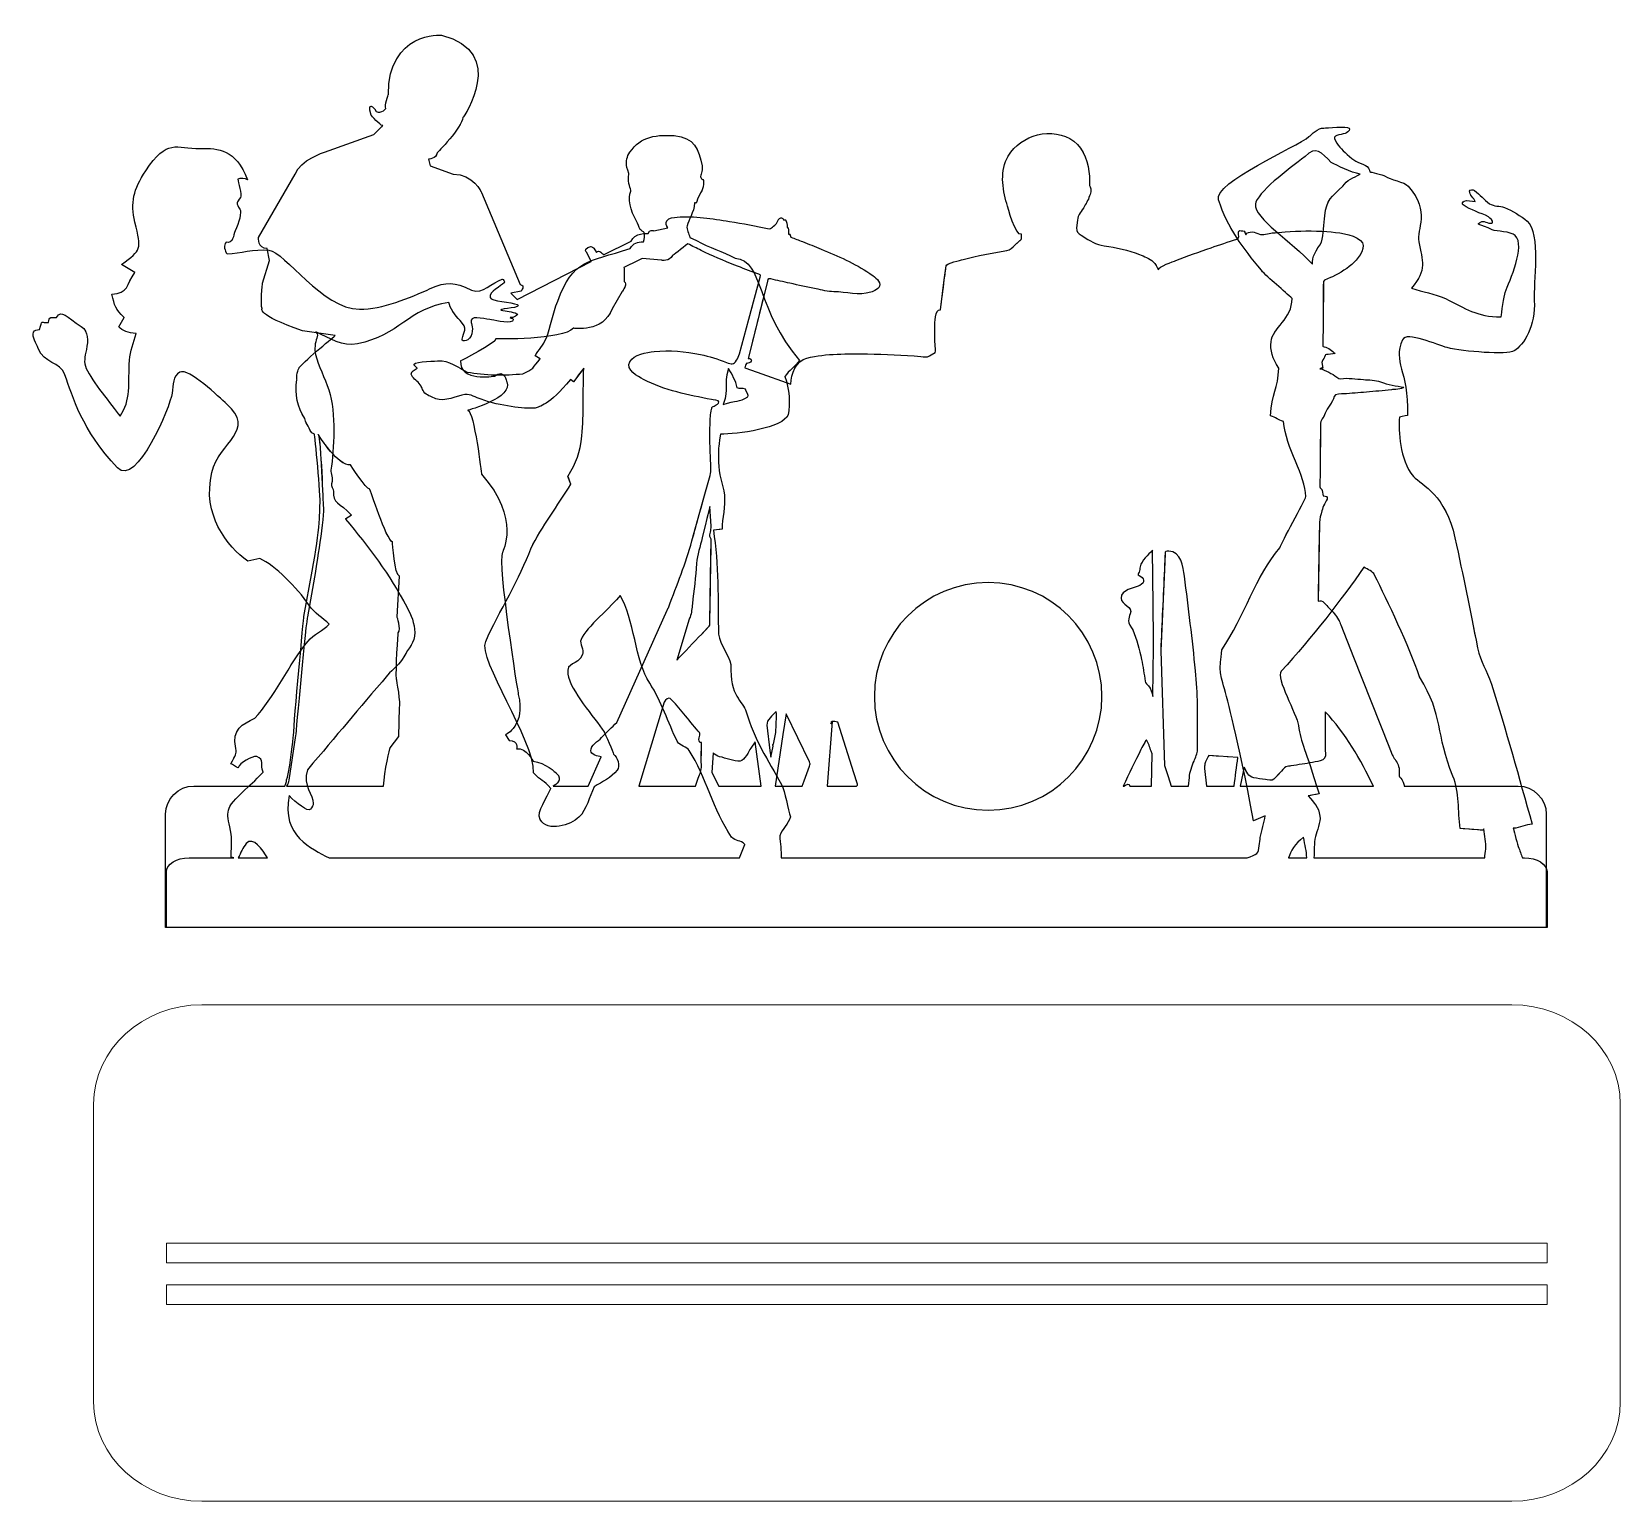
# Model space of a CAD drawing. Header units: centimetres. Extents: x -10.2 to 10.2, y -9.8 to 9.
import ezdxf

# ---------------------------------------------------------------- set-up
doc = ezdxf.new("R2010")
doc.units = ezdxf.units.CM
doc.header["$MEASUREMENT"] = 0
doc.layers.add('Camada 1', color=7, linetype='Continuous')

msp = doc.modelspace()

# ---------------------------------------------------------------- linework, layer by layer
at = {"layer": 'Camada 1', "color": 250, "lineweight": 9}
for points, knots in [([(-6.78619, 4.5264), (-6.81018, 4.33803), (-6.77993, 4.17055), (-6.68442, 4.02812), (-6.68442, 4.02812), (-6.68442, 4.02812), (-6.68438, 4.02811), (-6.68438, 4.02811), (-6.68438, 4.02811), (-6.67127, 3.98816), (-6.64487, 3.92962), (-6.5948, 3.84381), (-6.5948, 3.84381), (-6.5948, 3.84381), (-6.55783, 3.82795), (-6.55783, 3.82795), (-6.55783, 3.82795), (-6.55783, 3.82795), (-6.47332, 3.03035), (-6.48915, 2.91416), (-6.48915, 2.91416), (-6.48915, 2.91416), (-6.48388, 2.59723), (-6.58952, 2.07429), (-6.58952, 2.07429), (-6.58952, 2.07429), (-6.69516, 1.49325), (-6.69516, 1.49325), (-6.69516, 1.49325), (-6.69516, 1.49325), (-6.82194, 0.15688), (-6.82721, -0.03329), (-6.82721, -0.03329), (-6.82721, -0.03329), (-6.88531, -0.57732), (-6.91703, -0.59846), (-6.91703, -0.59846), (-6.91703, -0.59846), (-6.91314, -0.63185), (-6.93967, -0.68021), (-6.93967, -0.68021), (-6.93967, -0.68021), (-8.10413, -0.6802), (-8.10413, -0.6802), (-8.10413, -0.6802), (-8.30326, -0.6802), (-8.46618, -0.84313), (-8.46618, -1.04226), (-8.46618, -1.04226), (-8.46618, -1.04226), (-8.46618, -2.49046), (-8.46618, -2.49046), (-8.46618, -2.49046), (-8.46618, -2.49046), (9.22085, -2.49046), (9.22085, -2.49046), (9.22085, -2.49046), (9.22085, -2.49046), (9.22085, -1.04225), (9.22085, -1.04225), (9.22085, -1.04225), (9.22085, -0.84312), (9.05794, -0.68021), (8.8588, -0.68021), (8.8588, -0.68021), (8.8588, -0.68021), (7.40097, -0.6802), (7.40097, -0.6802), (7.40097, -0.6802), (7.39763, -0.66385), (7.39328, -0.64777), (7.38762, -0.63217), (7.38762, -0.63217), (7.37811, -0.60597), (7.364, -0.57988), (7.34153, -0.56257), (7.34153, -0.56257), (7.33496, -0.54625), (7.33901, -0.5176), (7.33805, -0.50017), (7.33805, -0.50017), (7.33616, -0.46601), (7.3346, -0.43865), (7.32244, -0.40632), (7.32244, -0.40632), (7.30462, -0.35889), (7.26414, -0.32293), (7.24641, -0.27814), (7.24641, -0.27814), (7.23215, -0.24204), (7.21785, -0.20598), (7.20359, -0.1699), (7.20359, -0.1699), (7.05317, 0.21035), (6.90272, 0.5906), (6.75233, 0.97084), (6.75233, 0.97084), (6.69748, 1.10947), (6.64262, 1.24811), (6.58778, 1.38675), (6.58778, 1.38675), (6.57932, 1.40814), (6.57197, 1.43022), (6.56063, 1.45028), (6.56063, 1.45028), (6.52893, 1.50645), (6.48381, 1.55526), (6.4382, 1.60023), (6.4382, 1.60023), (6.40279, 1.63516), (6.35507, 1.71745), (6.29687, 1.68835), (6.29687, 1.68835), (6.30286, 2.02382), (6.30885, 2.35927), (6.31486, 2.69471), (6.31486, 2.69471), (6.31579, 2.74731), (6.33192, 2.79387), (6.34569, 2.84502), (6.34569, 2.84502), (6.35429, 2.87696), (6.36228, 2.9007), (6.37778, 2.92975), (6.37778, 2.92975), (6.38897, 2.95082), (6.42151, 2.99137), (6.41435, 3.01872), (6.41435, 3.01872), (6.40867, 3.0405), (6.36609, 3.03391), (6.36476, 3.04013), (6.36476, 3.04013), (6.36004, 3.06208), (6.35536, 3.084), (6.35065, 3.10595), (6.35065, 3.10595), (6.3457, 3.12906), (6.32183, 3.13267), (6.32183, 3.1538), (6.32183, 3.1538), (6.32183, 3.22533), (6.32338, 3.29686), (6.32338, 3.36838), (6.32338, 3.36838), (6.32483, 3.56194), (6.32622, 3.7555), (6.32762, 3.94906), (6.32762, 3.94906), (6.32762, 4.01228), (6.36619, 4.03472), (6.38773, 4.09507), (6.38773, 4.09507), (6.41459, 4.1702), (6.48532, 4.22874), (6.50197, 4.31192), (6.50197, 4.31192), (6.50914, 4.34761), (6.60552, 4.34188), (6.62624, 4.34339), (6.62624, 4.34339), (6.72318, 4.35043), (6.82009, 4.35795), (6.91693, 4.36626), (6.91693, 4.36626), (7.0235, 4.3754), (7.1301, 4.38501), (7.23625, 4.39813), (7.23625, 4.39813), (7.26634, 4.40185), (7.37768, 4.40086), (7.39747, 4.43054), (7.39747, 4.43054), (7.29775, 4.44588), (7.19399, 4.46223), (7.09918, 4.49765), (7.09918, 4.49765), (7.02984, 4.52354), (6.95246, 4.52193), (6.87844, 4.52765), (6.87844, 4.52765), (6.78479, 4.5349), (6.68146, 4.55183), (6.58772, 4.53896), (6.58772, 4.53896), (6.55775, 4.53484), (6.51841, 4.57526), (6.49275, 4.59066), (6.49275, 4.59066), (6.48043, 4.59806), (6.32533, 4.67688), (6.32128, 4.66476), (6.32128, 4.66476), (6.32387, 4.67247), (6.35234, 4.67268), (6.35906, 4.67304), (6.35906, 4.67304), (6.35507, 4.69709), (6.35105, 4.7211), (6.34704, 4.74511), (6.34704, 4.74511), (6.34437, 4.76128), (6.37423, 4.79918), (6.38076, 4.81469), (6.38076, 4.81469), (6.39527, 4.84928), (6.38767, 4.84691), (6.42641, 4.85077), (6.42641, 4.85077), (6.45579, 4.85371), (6.48513, 4.85665), (6.51451, 4.85959), (6.51451, 4.85959), (6.47795, 4.89755), (6.42968, 4.9364), (6.37635, 4.94517), (6.37635, 4.94517), (6.35037, 4.94948), (6.35935, 4.95962), (6.35935, 4.98606), (6.35935, 4.98606), (6.35999, 5.07303), (6.36126, 5.15999), (6.36126, 5.24697), (6.36126, 5.24697), (6.36258, 5.42634), (6.36391, 5.60571), (6.36523, 5.78507), (6.36523, 5.78507), (6.36523, 5.80505), (6.46382, 5.83522), (6.48128, 5.84385), (6.48128, 5.84385), (6.58173, 5.89353), (6.68098, 5.95306), (6.76103, 6.03233), (6.76103, 6.03233), (6.81707, 6.08782), (6.93337, 6.24061), (6.842, 6.31069), (6.842, 6.31069), (6.72671, 6.39913), (6.54949, 6.41282), (6.41131, 6.42333), (6.41131, 6.42333), (6.2326, 6.43698), (6.05257, 6.43161), (5.87396, 6.41937), (5.87396, 6.41937), (5.81837, 6.41556), (5.76281, 6.41095), (5.70732, 6.40571), (5.70732, 6.40571), (5.66775, 6.40199), (5.58059, 6.37575), (5.54539, 6.39174), (5.54539, 6.39174), (5.49608, 6.41415), (5.40528, 6.44284), (5.37037, 6.38302), (5.37037, 6.38302), (5.36024, 6.41011), (5.36244, 6.43278), (5.33238, 6.43278), (5.33238, 6.43278), (5.30485, 6.43279), (5.2771, 6.44546), (5.2771, 6.41459), (5.2771, 6.41459), (5.2771, 6.37677), (5.2942, 6.33888), (5.25599, 6.32642), (5.25599, 6.32642), (5.14621, 6.29063), (5.03671, 6.25386), (4.92745, 6.21631), (4.92745, 6.21631), (4.77535, 6.16402), (4.62339, 6.11069), (4.47385, 6.05134), (4.47385, 6.05134), (4.44974, 6.04177), (4.2433, 5.97438), (4.25113, 5.93531), (4.25113, 5.93531), (4.23182, 5.97122), (4.21834, 6.01026), (4.18634, 6.03638), (4.18634, 6.03638), (4.1346, 6.07868), (4.07084, 6.10688), (4.00901, 6.1307), (4.00901, 6.1307), (3.86443, 6.18643), (3.71062, 6.21789), (3.5579, 6.24134), (3.5579, 6.24134), (3.45333, 6.25739), (3.37066, 6.30458), (3.2819, 6.36362), (3.2819, 6.36362), (3.26271, 6.37643), (3.20278, 6.40931), (3.2065, 6.439), (3.2065, 6.439), (3.19786, 6.47557), (3.21284, 6.53112), (3.21542, 6.56852), (3.21542, 6.56852), (3.22049, 6.64212), (3.26716, 6.68338), (3.30506, 6.74705), (3.30506, 6.74705), (3.33373, 6.79523), (3.36061, 6.84591), (3.37663, 6.89985), (3.37663, 6.89985), (3.38334, 6.92243), (3.38829, 6.94611), (3.38729, 6.96977), (3.38729, 6.96977), (3.38665, 6.98577), (3.36714, 7.01266), (3.36818, 7.02369), (3.36818, 7.02369), (3.37152, 7.05973), (3.37069, 7.09644), (3.36855, 7.13249), (3.36855, 7.13249), (3.35862, 7.29881), (3.30411, 7.47604), (3.16714, 7.58134), (3.16714, 7.58134), (3.04014, 7.679), (2.85807, 7.70172), (2.70489, 7.66201), (2.70489, 7.66201), (2.55124, 7.62216), (2.40706, 7.53206), (2.3276, 7.39145), (2.3276, 7.39145), (2.22091, 7.20267), (2.25115, 6.9799), (2.30945, 6.78108), (2.30945, 6.78108), (2.32363, 6.73275), (2.41966, 6.35926), (2.49762, 6.38925), (2.49762, 6.38925), (2.49762, 6.37427), (2.50547, 6.33427), (2.4943, 6.324), (2.4943, 6.324), (2.46782, 6.29966), (2.44131, 6.27525), (2.41484, 6.25089), (2.41484, 6.25089), (2.3789, 6.21784), (2.35756, 6.18653), (2.31013, 6.17923), (2.31013, 6.17923), (2.12201, 6.15031), (1.93375, 6.11533), (1.75003, 6.06527), (1.75003, 6.06527), (1.71769, 6.05649), (1.53757, 6.01992), (1.53295, 5.98466), (1.53295, 5.98466), (1.52517, 5.92494), (1.51738, 5.8652), (1.50958, 5.80547), (1.50958, 5.80547), (1.49281, 5.67674), (1.47599, 5.54797), (1.45921, 5.41921), (1.45921, 5.41921), (1.39135, 5.44024), (1.38917, 5.23637), (1.38805, 5.20996), (1.38805, 5.20996), (1.3848, 5.13363), (1.38687, 5.05704), (1.3907, 4.98074), (1.3907, 4.98074), (1.39172, 4.96015), (1.40728, 4.88465), (1.39067, 4.87428), (1.39067, 4.87428), (1.36712, 4.85957), (1.34356, 4.84483), (1.32, 4.8301), (1.32, 4.8301), (1.2852, 4.80836), (1.24971, 4.82023), (1.20894, 4.82339), (1.20894, 4.82339), (0.98136, 4.84102), (0.75311, 4.85257), (0.52485, 4.8557), (0.52485, 4.8557), (0.26913, 4.85922), (0.00054, 4.8628), (-0.24981, 4.803), (-0.24981, 4.803), (-0.39252, 4.76894), (-0.45257, 4.60069), (-0.45597, 4.46786), (-0.45597, 4.46786), (-0.60053, 4.5196), (-0.7451, 4.57133), (-0.88966, 4.62306), (-0.88966, 4.62306), (-0.94188, 4.64175), (-0.99409, 4.66044), (-1.04631, 4.67914), (-1.04631, 4.67914), (-1.04631, 4.67914), (-1.03611, 4.71101), (-1.03537, 4.7132), (-1.03537, 4.7132), (-1.02739, 4.73713), (-1.03023, 4.7329), (-1.007, 4.73768), (-1.007, 4.73768), (-0.95402, 4.74859), (-0.93994, 4.7984), (-1.00317, 4.79741), (-1.00317, 4.79741), (-0.92252, 5.11994), (-0.8419, 5.44242), (-0.76129, 5.76492), (-0.76129, 5.76492), (-0.75262, 5.79954), (-0.75445, 5.82625), (-0.71441, 5.81695), (-0.71441, 5.81695), (-0.63281, 5.79801), (-0.55114, 5.77941), (-0.46938, 5.76121), (-0.46938, 5.76121), (-0.35754, 5.73629), (-0.24554, 5.71192), (-0.13316, 5.68963), (-0.13316, 5.68963), (-0.05944, 5.67502), (0.01833, 5.65452), (0.09389, 5.65331), (0.09389, 5.65331), (0.25186, 5.6508), (0.41135, 5.60135), (0.57011, 5.64607), (0.57011, 5.64607), (0.60679, 5.65644), (0.68171, 5.69398), (0.68171, 5.74367), (0.68171, 5.74367), (0.68171, 5.80401), (0.59611, 5.85754), (0.55465, 5.88644), (0.55465, 5.88644), (0.36515, 6.01851), (0.14451, 6.10997), (-0.06748, 6.19845), (-0.06748, 6.19845), (-0.14678, 6.23157), (-0.22657, 6.26353), (-0.30667, 6.29474), (-0.30667, 6.29474), (-0.35632, 6.3141), (-0.40609, 6.33314), (-0.45597, 6.35193), (-0.45597, 6.35193), (-0.46273, 6.35897), (-0.46662, 6.40287), (-0.48706, 6.38925), (-0.48706, 6.38925), (-0.48572, 6.40151), (-0.47785, 6.493), (-0.50571, 6.47628), (-0.50571, 6.47628), (-0.50472, 6.5003), (-0.50115, 6.5631), (-0.53116, 6.57223), (-0.53116, 6.57223), (-0.54896, 6.57767), (-0.54525, 6.56369), (-0.55385, 6.58048), (-0.55385, 6.58048), (-0.55956, 6.5917), (-0.56977, 6.60473), (-0.58406, 6.60155), (-0.58406, 6.60155), (-0.60815, 6.59622), (-0.62322, 6.56169), (-0.63244, 6.54246), (-0.63244, 6.54246), (-0.64492, 6.51637), (-0.65453, 6.51059), (-0.67743, 6.49296), (-0.67743, 6.49296), (-0.69421, 6.48008), (-0.71174, 6.45522), (-0.7339, 6.45986), (-0.7339, 6.45986), (-0.90242, 6.49516), (-1.07199, 6.52603), (-1.24206, 6.55277), (-1.24206, 6.55277), (-1.46037, 6.58709), (-1.69243, 6.6287), (-1.91415, 6.60856), (-1.91415, 6.60856), (-1.95518, 6.60487), (-2.02041, 6.60119), (-2.04586, 6.56051), (-2.04586, 6.56051), (-2.06389, 6.53171), (-2.05173, 6.49882), (-2.03351, 6.47141), (-2.03351, 6.47141), (-2.03351, 6.47141), (-2.21062, 6.43205), (-2.21062, 6.43205), (-2.21062, 6.43205), (-2.21062, 6.43205), (-2.27402, 6.45846), (-2.28459, 6.40036), (-2.28459, 6.40036), (-2.28459, 6.40036), (-2.46946, 6.41092), (-2.50114, 6.3), (-2.50114, 6.3), (-2.50114, 6.3), (-2.85507, 6.12569), (-2.85507, 6.12569), (-2.85507, 6.12569), (-2.85507, 6.12569), (-2.91844, 6.2049), (-2.94485, 6.15736), (-2.94485, 6.15736), (-2.94485, 6.15736), (-2.98184, 6.21018), (-2.98184, 6.21018), (-2.98184, 6.21018), (-2.98184, 6.21018), (-2.99766, 6.24717), (-3.05577, 6.22076), (-3.05577, 6.22076), (-3.1139, 6.19437), (-3.07163, 6.15736), (-3.07163, 6.15736), (-3.07163, 6.15736), (-3.07163, 6.15736), (-3.01354, 6.04117), (-3.01354, 6.04117), (-3.01354, 6.04117), (-3.01354, 6.04117), (-3.96432, 5.55524), (-3.96432, 5.55524), (-3.96432, 5.55524), (-3.96432, 5.55524), (-4.04354, 5.63446), (-4.04354, 5.63446), (-4.04354, 5.63446), (-4.04354, 5.63446), (-3.91149, 5.66087), (-3.91149, 5.66087), (-3.91149, 5.66087), (-3.91149, 5.66087), (-3.8534, 5.73482), (-3.92204, 5.74537), (-3.92204, 5.74537), (-3.92204, 5.74537), (-4.41856, 6.92327), (-4.41856, 6.92327), (-4.41856, 6.92327), (-4.41856, 6.92327), (-4.52948, 7.16627), (-4.78304, 7.16097), (-4.78304, 7.16097), (-4.78304, 7.16097), (-5.07884, 7.2666), (-5.07884, 7.2666), (-5.07884, 7.2666), (-5.07884, 7.2666), (-5.09997, 7.35116), (-5.09997, 7.35116), (-5.09997, 7.35116), (-5.09997, 7.35116), (-4.99433, 7.35641), (-4.98906, 7.43038), (-4.98906, 7.43038), (-4.98906, 7.43038), (-4.66681, 7.75786), (-4.65627, 7.88463), (-4.65627, 7.88463), (-4.65627, 7.88463), (-4.07523, 8.7192), (-4.93092, 8.94106), (-4.93092, 8.94106), (-4.93092, 8.94106), (-5.61233, 8.9833), (-5.61233, 8.18043), (-5.61233, 8.18043), (-5.61233, 8.18043), (-5.66514, 8.03251), (-5.644, 8.00086), (-5.644, 8.00086), (-5.644, 8.00086), (-5.7391, 7.89521), (-5.78664, 7.99028), (-5.78664, 7.99028), (-5.78664, 7.99028), (-5.89229, 8.11705), (-5.83419, 7.91632), (-5.83419, 7.91632), (-5.83419, 7.91632), (-5.7127, 7.77899), (-5.69156, 7.78428), (-5.69156, 7.78428), (-5.67043, 7.78958), (-5.69683, 7.7684), (-5.69683, 7.7684), (-5.69683, 7.7684), (-5.69683, 7.7684), (-5.79719, 7.66808), (-5.79719, 7.66808), (-5.79719, 7.66808), (-5.79719, 7.66808), (-6.43106, 7.44095), (-6.43106, 7.44095), (-6.43106, 7.44095), (-6.43106, 7.44095), (-6.74272, 7.34059), (-6.80608, 7.16097), (-6.80608, 7.16097), (-6.80608, 7.16097), (-7.2762, 6.34756), (-7.2762, 6.34756), (-7.2762, 6.34756), (-7.2762, 6.34756), (-7.28677, 6.2049), (-7.16527, 6.2049), (-7.16527, 6.2049), (-7.16527, 6.2049), (-7.13359, 6.05175), (-7.13359, 6.05175), (-7.13359, 6.05175), (-7.13359, 6.05175), (-7.22338, 5.76124), (-7.22338, 5.76124), (-7.22338, 5.76124), (-7.22338, 5.76124), (-7.25506, 5.47598), (-7.22865, 5.439), (-7.22865, 5.439), (-7.22865, 5.439), (-7.31846, 5.35977), (-6.71102, 5.15379), (-6.71102, 5.15379), (-6.71102, 5.15379), (-6.29372, 5.09039), (-6.29372, 5.09039), (-6.29372, 5.09039), (-6.29372, 5.09039), (-6.66875, 4.78404), (-6.75326, 4.68367), (-6.75326, 4.68367), (-6.75326, 4.68367), (-6.79552, 4.59915), (-6.78497, 4.53577), (-6.78497, 4.53577), (-6.78497, 4.53577), (-6.80074, 4.53376), (-6.78619, 4.5264)], [0, 0, 0, 0, 0.00588235, 0.00588235, 0.00588235, 0.00588235, 0.01176471, 0.01176471, 0.01176471, 0.01176471, 0.01764706, 0.01764706, 0.01764706, 0.01764706, 0.02352941, 0.02352941, 0.02352941, 0.02352941, 0.02941176, 0.02941176, 0.02941176, 0.02941176, 0.03529412, 0.03529412, 0.03529412, 0.03529412, 0.04117647, 0.04117647, 0.04117647, 0.04117647, 0.04705882, 0.04705882, 0.04705882, 0.04705882, 0.05294118, 0.05294118, 0.05294118, 0.05294118, 0.05882353, 0.05882353, 0.05882353, 0.05882353, 0.06470588, 0.06470588, 0.06470588, 0.06470588, 0.07058824, 0.07058824, 0.07058824, 0.07058824, 0.07647059, 0.07647059, 0.07647059, 0.07647059, 0.08235294, 0.08235294, 0.08235294, 0.08235294, 0.08823529, 0.08823529, 0.08823529, 0.08823529, 0.09411765, 0.09411765, 0.09411765, 0.09411765, 0.1, 0.1, 0.1, 0.1, 0.10588235, 0.10588235, 0.10588235, 0.10588235, 0.11176471, 0.11176471, 0.11176471, 0.11176471, 0.11764706, 0.11764706, 0.11764706, 0.11764706, 0.12352941, 0.12352941, 0.12352941, 0.12352941, 0.12941176, 0.12941176, 0.12941176, 0.12941176, 0.13529412, 0.13529412, 0.13529412, 0.13529412, 0.14117647, 0.14117647, 0.14117647, 0.14117647, 0.14705882, 0.14705882, 0.14705882, 0.14705882, 0.15294118, 0.15294118, 0.15294118, 0.15294118, 0.15882353, 0.15882353, 0.15882353, 0.15882353, 0.16470588, 0.16470588, 0.16470588, 0.16470588, 0.17058824, 0.17058824, 0.17058824, 0.17058824, 0.17647059, 0.17647059, 0.17647059, 0.17647059, 0.18235294, 0.18235294, 0.18235294, 0.18235294, 0.18823529, 0.18823529, 0.18823529, 0.18823529, 0.19411765, 0.19411765, 0.19411765, 0.19411765, 0.2, 0.2, 0.2, 0.2, 0.20588235, 0.20588235, 0.20588235, 0.20588235, 0.21176471, 0.21176471, 0.21176471, 0.21176471, 0.21764706, 0.21764706, 0.21764706, 0.21764706, 0.22352941, 0.22352941, 0.22352941, 0.22352941, 0.22941176, 0.22941176, 0.22941176, 0.22941176, 0.23529412, 0.23529412, 0.23529412, 0.23529412, 0.24117647, 0.24117647, 0.24117647, 0.24117647, 0.24705882, 0.24705882, 0.24705882, 0.24705882, 0.25294118, 0.25294118, 0.25294118, 0.25294118, 0.25882353, 0.25882353, 0.25882353, 0.25882353, 0.26470588, 0.26470588, 0.26470588, 0.26470588, 0.27058824, 0.27058824, 0.27058824, 0.27058824, 0.27647059, 0.27647059, 0.27647059, 0.27647059, 0.28235294, 0.28235294, 0.28235294, 0.28235294, 0.28823529, 0.28823529, 0.28823529, 0.28823529, 0.29411765, 0.29411765, 0.29411765, 0.29411765, 0.3, 0.3, 0.3, 0.3, 0.30588235, 0.30588235, 0.30588235, 0.30588235, 0.31176471, 0.31176471, 0.31176471, 0.31176471, 0.31764706, 0.31764706, 0.31764706, 0.31764706, 0.32352941, 0.32352941, 0.32352941, 0.32352941, 0.32941176, 0.32941176, 0.32941176, 0.32941176, 0.33529412, 0.33529412, 0.33529412, 0.33529412, 0.34117647, 0.34117647, 0.34117647, 0.34117647, 0.34705882, 0.34705882, 0.34705882, 0.34705882, 0.35294118, 0.35294118, 0.35294118, 0.35294118, 0.35882353, 0.35882353, 0.35882353, 0.35882353, 0.36470588, 0.36470588, 0.36470588, 0.36470588, 0.37058824, 0.37058824, 0.37058824, 0.37058824, 0.37647059, 0.37647059, 0.37647059, 0.37647059, 0.38235294, 0.38235294, 0.38235294, 0.38235294, 0.38823529, 0.38823529, 0.38823529, 0.38823529, 0.39411765, 0.39411765, 0.39411765, 0.39411765, 0.4, 0.4, 0.4, 0.4, 0.40588235, 0.40588235, 0.40588235, 0.40588235, 0.41176471, 0.41176471, 0.41176471, 0.41176471, 0.41764706, 0.41764706, 0.41764706, 0.41764706, 0.42352941, 0.42352941, 0.42352941, 0.42352941, 0.42941176, 0.42941176, 0.42941176, 0.42941176, 0.43529412, 0.43529412, 0.43529412, 0.43529412, 0.44117647, 0.44117647, 0.44117647, 0.44117647, 0.44705882, 0.44705882, 0.44705882, 0.44705882, 0.45294118, 0.45294118, 0.45294118, 0.45294118, 0.45882353, 0.45882353, 0.45882353, 0.45882353, 0.46470588, 0.46470588, 0.46470588, 0.46470588, 0.47058824, 0.47058824, 0.47058824, 0.47058824, 0.47647059, 0.47647059, 0.47647059, 0.47647059, 0.48235294, 0.48235294, 0.48235294, 0.48235294, 0.48823529, 0.48823529, 0.48823529, 0.48823529, 0.49411765, 0.49411765, 0.49411765, 0.49411765, 0.5, 0.5, 0.5, 0.5, 0.50588235, 0.50588235, 0.50588235, 0.50588235, 0.51176471, 0.51176471, 0.51176471, 0.51176471, 0.51764706, 0.51764706, 0.51764706, 0.51764706, 0.52352941, 0.52352941, 0.52352941, 0.52352941, 0.52941176, 0.52941176, 0.52941176, 0.52941176, 0.53529412, 0.53529412, 0.53529412, 0.53529412, 0.54117647, 0.54117647, 0.54117647, 0.54117647, 0.54705882, 0.54705882, 0.54705882, 0.54705882, 0.55294118, 0.55294118, 0.55294118, 0.55294118, 0.55882353, 0.55882353, 0.55882353, 0.55882353, 0.56470588, 0.56470588, 0.56470588, 0.56470588, 0.57058824, 0.57058824, 0.57058824, 0.57058824, 0.57647059, 0.57647059, 0.57647059, 0.57647059, 0.58235294, 0.58235294, 0.58235294, 0.58235294, 0.58823529, 0.58823529, 0.58823529, 0.58823529, 0.59411765, 0.59411765, 0.59411765, 0.59411765, 0.6, 0.6, 0.6, 0.6, 0.60588235, 0.60588235, 0.60588235, 0.60588235, 0.61176471, 0.61176471, 0.61176471, 0.61176471, 0.61764706, 0.61764706, 0.61764706, 0.61764706, 0.62352941, 0.62352941, 0.62352941, 0.62352941, 0.62941176, 0.62941176, 0.62941176, 0.62941176, 0.63529412, 0.63529412, 0.63529412, 0.63529412, 0.64117647, 0.64117647, 0.64117647, 0.64117647, 0.64705882, 0.64705882, 0.64705882, 0.64705882, 0.65294118, 0.65294118, 0.65294118, 0.65294118, 0.65882353, 0.65882353, 0.65882353, 0.65882353, 0.66470588, 0.66470588, 0.66470588, 0.66470588, 0.67058824, 0.67058824, 0.67058824, 0.67058824, 0.67647059, 0.67647059, 0.67647059, 0.67647059, 0.68235294, 0.68235294, 0.68235294, 0.68235294, 0.68823529, 0.68823529, 0.68823529, 0.68823529, 0.69411765, 0.69411765, 0.69411765, 0.69411765, 0.7, 0.7, 0.7, 0.7, 0.70588235, 0.70588235, 0.70588235, 0.70588235, 0.71176471, 0.71176471, 0.71176471, 0.71176471, 0.71764706, 0.71764706, 0.71764706, 0.71764706, 0.72352941, 0.72352941, 0.72352941, 0.72352941, 0.72941176, 0.72941176, 0.72941176, 0.72941176, 0.73529412, 0.73529412, 0.73529412, 0.73529412, 0.74117647, 0.74117647, 0.74117647, 0.74117647, 0.74705882, 0.74705882, 0.74705882, 0.74705882, 0.75294118, 0.75294118, 0.75294118, 0.75294118, 0.75882353, 0.75882353, 0.75882353, 0.75882353, 0.76470588, 0.76470588, 0.76470588, 0.76470588, 0.77058824, 0.77058824, 0.77058824, 0.77058824, 0.77647059, 0.77647059, 0.77647059, 0.77647059, 0.78235294, 0.78235294, 0.78235294, 0.78235294, 0.78823529, 0.78823529, 0.78823529, 0.78823529, 0.79411765, 0.79411765, 0.79411765, 0.79411765, 0.8, 0.8, 0.8, 0.8, 0.80588235, 0.80588235, 0.80588235, 0.80588235, 0.81176471, 0.81176471, 0.81176471, 0.81176471, 0.81764706, 0.81764706, 0.81764706, 0.81764706, 0.82352941, 0.82352941, 0.82352941, 0.82352941, 0.82941176, 0.82941176, 0.82941176, 0.82941176, 0.83529412, 0.83529412, 0.83529412, 0.83529412, 0.84117647, 0.84117647, 0.84117647, 0.84117647, 0.84705882, 0.84705882, 0.84705882, 0.84705882, 0.85294118, 0.85294118, 0.85294118, 0.85294118, 0.85882353, 0.85882353, 0.85882353, 0.85882353, 0.86470588, 0.86470588, 0.86470588, 0.86470588, 0.87058824, 0.87058824, 0.87058824, 0.87058824, 0.87647059, 0.87647059, 0.87647059, 0.87647059, 0.88235294, 0.88235294, 0.88235294, 0.88235294, 0.88823529, 0.88823529, 0.88823529, 0.88823529, 0.89411765, 0.89411765, 0.89411765, 0.89411765, 0.9, 0.9, 0.9, 0.9, 0.90588235, 0.90588235, 0.90588235, 0.90588235, 0.91176471, 0.91176471, 0.91176471, 0.91176471, 0.91764706, 0.91764706, 0.91764706, 0.91764706, 0.92352941, 0.92352941, 0.92352941, 0.92352941, 0.92941176, 0.92941176, 0.92941176, 0.92941176, 0.93529412, 0.93529412, 0.93529412, 0.93529412, 0.94117647, 0.94117647, 0.94117647, 0.94117647, 0.94705882, 0.94705882, 0.94705882, 0.94705882, 0.95294118, 0.95294118, 0.95294118, 0.95294118, 0.95882353, 0.95882353, 0.95882353, 0.95882353, 0.96470588, 0.96470588, 0.96470588, 0.96470588, 0.97058824, 0.97058824, 0.97058824, 0.97058824, 0.97647059, 0.97647059, 0.97647059, 0.97647059, 0.98235294, 0.98235294, 0.98235294, 0.98235294, 0.98823529, 0.98823529, 0.98823529, 0.98823529, 1, 1, 1, 1]), ([(-2.04012, 1.57268), (-2.04012, 1.57268), (-2.68735, 0.13423), (-2.68735, 0.13423), (-2.68735, 0.13423), (-2.71779, 0.10387), (-2.74859, 0.07388), (-2.77989, 0.04451), (-2.77989, 0.04451), (-2.81552, 0.01109), (-2.84864, -0.02355), (-2.88209, -0.05958), (-2.88209, -0.05958), (-2.926, -0.10686), (-3.02034, -0.15343), (-3.01942, -0.2282), (-3.01942, -0.2282), (-3.01942, -0.27554), (-2.92586, -0.29971), (-2.88563, -0.30643), (-2.88563, -0.30643), (-2.88563, -0.30643), (-3.05381, -0.6802), (-3.05381, -0.6802), (-3.05381, -0.6802), (-3.05381, -0.6802), (-3.49949, -0.6802), (-3.49949, -0.6802), (-3.49949, -0.6802), (-3.47355, -0.66602), (-3.36409, -0.59833), (-3.46251, -0.51395), (-3.46251, -0.51395), (-3.46251, -0.51395), (-3.60513, -0.37662), (-3.7583, -0.36078), (-3.7583, -0.36078), (-3.7583, -0.36078), (-3.84281, -0.18648), (-3.96958, -0.20229), (-3.96958, -0.20229), (-3.96958, -0.20229), (-3.94317, -0.09666), (-4.06468, -0.09666), (-4.06468, -0.09666), (-4.06468, -0.09666), (-4.11219, -0.02269), (-4.11219, -0.02269), (-4.11219, -0.02269), (-4.11219, -0.02269), (-3.84809, 0.0935), (-3.94846, 0.49493), (-3.94846, 0.49493), (-3.94846, 0.49493), (-4.22314, 2.17466), (-4.14918, 2.31726), (-4.14918, 2.31726), (-4.14918, 2.31726), (-3.91677, 2.74511), (-4.41856, 3.31559), (-4.41856, 3.31559), (-4.41856, 3.31559), (-4.51366, 4.11846), (-4.59289, 4.13433), (-4.59289, 4.13433), (-4.59289, 4.13433), (-4.00128, 4.29807), (-4.09637, 4.4988), (-4.09637, 4.4988), (-4.09637, 4.4988), (-4.11749, 4.67308), (-4.25482, 4.57275), (-4.25482, 4.57275), (-4.25482, 4.57275), (-4.70381, 4.49352), (-4.68796, 4.76818), (-4.68796, 4.76818), (-4.68796, 4.76818), (-4.23896, 4.99002), (-4.2337, 5.04814), (-4.2337, 5.04814), (-4.2337, 5.04814), (-3.37799, 5.03228), (-3.24064, 5.18548), (-3.24064, 5.18548), (-3.24064, 5.18548), (-2.86033, 5.12206), (-2.74414, 5.43372), (-2.74414, 5.43372), (-2.74414, 5.43372), (-2.61736, 5.65561), (-2.61736, 5.65561), (-2.61736, 5.65561), (-2.61736, 5.65561), (-2.53814, 5.7665), (-2.59097, 5.78234), (-2.59097, 5.78234), (-2.59097, 5.78234), (-2.58568, 5.96194), (-2.59623, 5.96194), (-2.59623, 5.96194), (-2.60679, 5.96196), (-2.35853, 6.07813), (-2.35853, 6.07813), (-2.35853, 6.07813), (-2.35853, 6.07813), (-2.11556, 6.05703), (-2.11556, 6.05703), (-2.11556, 6.05703), (-2.11556, 6.05703), (-2.00993, 6.03589), (-1.97293, 6.11511), (-1.97293, 6.11511), (-1.97293, 6.11511), (-1.84655, 6.20916), (-1.77575, 6.2679), (-1.77575, 6.2679), (-1.71938, 6.23697), (-1.66167, 6.20927), (-1.60707, 6.18258), (-1.60707, 6.18258), (-1.46514, 6.11322), (-1.31953, 6.05153), (-1.17287, 5.99302), (-1.17287, 5.99302), (-1.08009, 5.95603), (-0.98677, 5.92043), (-0.89308, 5.88584), (-0.89308, 5.88584), (-0.84715, 5.86892), (-0.83818, 5.87912), (-0.84876, 5.84009), (-0.84876, 5.84009), (-0.89739, 5.66075), (-0.94599, 5.48139), (-0.9946, 5.30205), (-0.9946, 5.30205), (-1.03467, 5.15421), (-1.07476, 5.00632), (-1.11484, 4.85845), (-1.11484, 4.85845), (-1.12261, 4.82982), (-1.13641, 4.80097), (-1.15135, 4.77549), (-1.15135, 4.77549), (-1.18906, 4.71114), (-1.2193, 4.72271), (-1.28056, 4.74715), (-1.28056, 4.74715), (-1.38913, 4.79052), (-1.5015, 4.82437), (-1.6158, 4.84898), (-1.6158, 4.84898), (-1.80863, 4.89047), (-2.01088, 4.90895), (-2.2074, 4.88568), (-2.2074, 4.88568), (-2.30371, 4.87429), (-2.46698, 4.85343), (-2.51999, 4.75635), (-2.51999, 4.75635), (-2.57588, 4.65393), (-2.41367, 4.56465), (-2.34499, 4.52894), (-2.34499, 4.52894), (-2.07805, 4.39018), (-1.7664, 4.32812), (-1.47385, 4.27135), (-1.47385, 4.27135), (-1.45888, 4.26845), (-1.37487, 4.26518), (-1.37792, 4.24111), (-1.37792, 4.24111), (-1.38053, 4.22061), (-1.40902, 4.20307), (-1.42471, 4.19353), (-1.42471, 4.19353), (-1.43377, 4.18803), (-1.44305, 4.18278), (-1.45331, 4.18242), (-1.45331, 4.18242), (-1.46555, 4.18201), (-1.47072, 4.15525), (-1.47274, 4.14727), (-1.47274, 4.14727), (-1.48829, 4.08593), (-1.48932, 4.01988), (-1.49135, 3.95705), (-1.49135, 3.95705), (-1.4964, 3.79926), (-1.49107, 3.64107), (-1.48435, 3.48341), (-1.48435, 3.48341), (-1.48177, 3.42276), (-1.47382, 3.35929), (-1.49017, 3.3003), (-1.49017, 3.3003), (-1.50967, 3.23011), (-1.52914, 3.1599), (-1.54862, 3.0897), (-1.54862, 3.0897), (-1.60673, 2.88024), (-1.66485, 2.67074), (-1.72296, 2.4613), (-1.72296, 2.4613), (-1.80312, 2.17239), (-1.91541, 1.89634), (-2.02123, 1.61579), (-2.02123, 1.61579), (-2.02651, 1.60179), (-2.03499, 1.58711), (-2.0401, 1.57267), (-2.0401, 1.57267), (-2.0401, 1.57267), (-2.04012, 1.57268), (-2.04012, 1.57268)], [0, 0, 0, 0, 0.01818182, 0.01818182, 0.01818182, 0.01818182, 0.03636364, 0.03636364, 0.03636364, 0.03636364, 0.05454545, 0.05454545, 0.05454545, 0.05454545, 0.07272727, 0.07272727, 0.07272727, 0.07272727, 0.09090909, 0.09090909, 0.09090909, 0.09090909, 0.10909091, 0.10909091, 0.10909091, 0.10909091, 0.12727273, 0.12727273, 0.12727273, 0.12727273, 0.14545455, 0.14545455, 0.14545455, 0.14545455, 0.16363636, 0.16363636, 0.16363636, 0.16363636, 0.18181818, 0.18181818, 0.18181818, 0.18181818, 0.2, 0.2, 0.2, 0.2, 0.21818182, 0.21818182, 0.21818182, 0.21818182, 0.23636364, 0.23636364, 0.23636364, 0.23636364, 0.25454545, 0.25454545, 0.25454545, 0.25454545, 0.27272727, 0.27272727, 0.27272727, 0.27272727, 0.29090909, 0.29090909, 0.29090909, 0.29090909, 0.30909091, 0.30909091, 0.30909091, 0.30909091, 0.32727273, 0.32727273, 0.32727273, 0.32727273, 0.34545455, 0.34545455, 0.34545455, 0.34545455, 0.36363636, 0.36363636, 0.36363636, 0.36363636, 0.38181818, 0.38181818, 0.38181818, 0.38181818, 0.4, 0.4, 0.4, 0.4, 0.41818182, 0.41818182, 0.41818182, 0.41818182, 0.43636364, 0.43636364, 0.43636364, 0.43636364, 0.45454545, 0.45454545, 0.45454545, 0.45454545, 0.47272727, 0.47272727, 0.47272727, 0.47272727, 0.49090909, 0.49090909, 0.49090909, 0.49090909, 0.50909091, 0.50909091, 0.50909091, 0.50909091, 0.52727273, 0.52727273, 0.52727273, 0.52727273, 0.54545455, 0.54545455, 0.54545455, 0.54545455, 0.56363636, 0.56363636, 0.56363636, 0.56363636, 0.58181818, 0.58181818, 0.58181818, 0.58181818, 0.6, 0.6, 0.6, 0.6, 0.61818182, 0.61818182, 0.61818182, 0.61818182, 0.63636364, 0.63636364, 0.63636364, 0.63636364, 0.65454545, 0.65454545, 0.65454545, 0.65454545, 0.67272727, 0.67272727, 0.67272727, 0.67272727, 0.69090909, 0.69090909, 0.69090909, 0.69090909, 0.70909091, 0.70909091, 0.70909091, 0.70909091, 0.72727273, 0.72727273, 0.72727273, 0.72727273, 0.74545455, 0.74545455, 0.74545455, 0.74545455, 0.76363636, 0.76363636, 0.76363636, 0.76363636, 0.78181818, 0.78181818, 0.78181818, 0.78181818, 0.8, 0.8, 0.8, 0.8, 0.81818182, 0.81818182, 0.81818182, 0.81818182, 0.83636364, 0.83636364, 0.83636364, 0.83636364, 0.85454545, 0.85454545, 0.85454545, 0.85454545, 0.87272727, 0.87272727, 0.87272727, 0.87272727, 0.89090909, 0.89090909, 0.89090909, 0.89090909, 0.90909091, 0.90909091, 0.90909091, 0.90909091, 0.92727273, 0.92727273, 0.92727273, 0.92727273, 0.94545455, 0.94545455, 0.94545455, 0.94545455, 0.96363636, 0.96363636, 0.96363636, 0.96363636, 1, 1, 1, 1]), ([(-6.91535, -0.6802), (-6.90218, -0.6563), (-6.89193, -0.6309), (-6.88531, -0.60374), (-6.88531, -0.60374), (-6.88531, -0.60374), (-6.8008, -0.03329), (-6.8008, -0.03329), (-6.8008, -0.03329), (-6.8008, -0.03329), (-6.66347, 1.48799), (-6.64761, 1.48799), (-6.64761, 1.48799), (-6.64761, 1.48799), (-6.54728, 2.06904), (-6.54728, 2.06904), (-6.54728, 2.06904), (-6.54728, 2.06904), (-6.42577, 2.78738), (-6.44691, 2.91416), (-6.44691, 2.91416), (-6.44691, 2.91416), (-6.4786, 3.78571), (-6.51028, 3.82267), (-6.51028, 3.82267), (-6.51028, 3.82267), (-6.25676, 3.41068), (-6.0983, 3.4371), (-6.0983, 3.4371), (-6.0983, 3.4371), (-5.89757, 3.12017), (-5.85003, 3.12544), (-5.85003, 3.12544), (-5.85003, 3.12544), (-5.63875, 2.481), (-5.5595, 2.44404), (-5.5595, 2.44404), (-5.5595, 2.44404), (-5.5331, 2.01619), (-5.46972, 2.01092), (-5.46972, 2.01092), (-5.46972, 2.01092), (-5.5014, 1.48799), (-5.5014, 1.48799), (-5.5014, 1.48799), (-5.5014, 1.48799), (-5.44331, 1.3348), (-5.48554, 1.28197), (-5.48554, 1.28197), (-5.48554, 1.28197), (-5.52254, 0.80131), (-5.50668, 0.69038), (-5.50668, 0.69038), (-5.50668, 0.69038), (-5.44858, 0.36286), (-5.46972, 0.32591), (-5.46972, 0.32591), (-5.46972, 0.32591), (-5.48028, -0.04382), (-5.48028, -0.04382), (-5.48028, -0.04382), (-5.48028, -0.04382), (-5.5912, -0.19175), (-5.5912, -0.19175), (-5.5912, -0.19175), (-5.5912, -0.19175), (-5.66259, -0.48454), (-5.67437, -0.68021), (-5.67437, -0.68021), (-5.67437, -0.68021), (-6.91535, -0.6802), (-6.91535, -0.6802)], [0, 0, 0, 0, 0.05263158, 0.05263158, 0.05263158, 0.05263158, 0.10526316, 0.10526316, 0.10526316, 0.10526316, 0.15789474, 0.15789474, 0.15789474, 0.15789474, 0.21052632, 0.21052632, 0.21052632, 0.21052632, 0.26315789, 0.26315789, 0.26315789, 0.26315789, 0.31578947, 0.31578947, 0.31578947, 0.31578947, 0.36842105, 0.36842105, 0.36842105, 0.36842105, 0.42105263, 0.42105263, 0.42105263, 0.42105263, 0.47368421, 0.47368421, 0.47368421, 0.47368421, 0.52631579, 0.52631579, 0.52631579, 0.52631579, 0.57894737, 0.57894737, 0.57894737, 0.57894737, 0.63157895, 0.63157895, 0.63157895, 0.63157895, 0.68421053, 0.68421053, 0.68421053, 0.68421053, 0.73684211, 0.73684211, 0.73684211, 0.73684211, 0.78947368, 0.78947368, 0.78947368, 0.78947368, 0.84210526, 0.84210526, 0.84210526, 0.84210526, 0.89473684, 0.89473684, 0.89473684, 0.89473684, 1, 1, 1, 1]), ([(-1.91902, 0.9313), (-1.91902, 0.9313), (-1.76025, 1.45889), (-1.76025, 1.45889), (-1.76025, 1.45889), (-1.75587, 1.46456), (-1.75159, 1.47263), (-1.74746, 1.48358), (-1.74746, 1.48358), (-1.72717, 1.53745), (-1.72472, 1.59616), (-1.7182, 1.65276), (-1.7182, 1.65276), (-1.69827, 1.82585), (-1.67526, 1.99932), (-1.66312, 2.17316), (-1.66312, 2.17316), (-1.65549, 2.28262), (-1.61689, 2.39274), (-1.5912, 2.49929), (-1.5912, 2.49929), (-1.55893, 2.63317), (-1.52666, 2.76703), (-1.49438, 2.90088), (-1.49438, 2.90088), (-1.48877, 2.81675), (-1.48317, 2.73262), (-1.47756, 2.64845), (-1.47756, 2.64845), (-1.47568, 2.62047), (-1.48216, 2.6017), (-1.48748, 2.5736), (-1.48748, 2.5736), (-1.49163, 2.55183), (-1.49759, 2.52272), (-1.48748, 2.50164), (-1.48748, 2.50164), (-1.48301, 2.49233), (-1.47584, 2.49446), (-1.47584, 2.48487), (-1.47584, 2.48487), (-1.47851, 2.32439), (-1.48122, 2.16388), (-1.48391, 2.00339), (-1.48391, 2.00339), (-1.48714, 1.81069), (-1.49035, 1.61797), (-1.49359, 1.42529), (-1.49359, 1.42529), (-1.49359, 1.40314), (-1.48841, 1.38374), (-1.50368, 1.36767), (-1.50368, 1.36767), (-1.53528, 1.33438), (-1.56691, 1.30112), (-1.59855, 1.26786), (-1.59855, 1.26786), (-1.70529, 1.15559), (-1.81207, 1.04336), (-1.91902, 0.9313)], [0, 0, 0, 0, 0.0625, 0.0625, 0.0625, 0.0625, 0.125, 0.125, 0.125, 0.125, 0.1875, 0.1875, 0.1875, 0.1875, 0.25, 0.25, 0.25, 0.25, 0.3125, 0.3125, 0.3125, 0.3125, 0.375, 0.375, 0.375, 0.375, 0.4375, 0.4375, 0.4375, 0.4375, 0.5, 0.5, 0.5, 0.5, 0.5625, 0.5625, 0.5625, 0.5625, 0.625, 0.625, 0.625, 0.625, 0.6875, 0.6875, 0.6875, 0.6875, 0.75, 0.75, 0.75, 0.75, 0.8125, 0.8125, 0.8125, 0.8125, 0.875, 0.875, 0.875, 0.875, 1, 1, 1, 1]), ([(4.18882, 1.09775), (4.18882, 1.09775), (4.18027, 0.46807), (4.18027, 0.46807), (4.18027, 0.46807), (4.1713, 0.51687), (4.15544, 0.56744), (4.1249, 0.60234), (4.1249, 0.60234), (4.10796, 0.6217), (4.08485, 0.63799), (4.08147, 0.66397), (4.08147, 0.66397), (4.06953, 0.75649), (4.05394, 0.84862), (4.03521, 0.94001), (4.03521, 0.94001), (4.00876, 1.0692), (3.97751, 1.20069), (3.92297, 1.3213), (3.92297, 1.3213), (3.90809, 1.35423), (3.86216, 1.40373), (3.869, 1.43801), (3.869, 1.43801), (3.87502, 1.46806), (3.87885, 1.49783), (3.89097, 1.52538), (3.89097, 1.52538), (3.93288, 1.62066), (3.77522, 1.64306), (3.77399, 1.72501), (3.77399, 1.72501), (3.77221, 1.84252), (3.93588, 1.84978), (4.01276, 1.88966), (4.01276, 1.88966), (4.08436, 1.92678), (4.07512, 1.98663), (4.00426, 2.01841), (4.00426, 2.01841), (3.9818, 2.02849), (3.99529, 2.03831), (4.0038, 2.06099), (4.0038, 2.06099), (4.01214, 2.08325), (4.01484, 2.10707), (4.01923, 2.1304), (4.01923, 2.1304), (4.03507, 2.2149), (4.12038, 2.2781), (4.17651, 2.34125), (4.17651, 2.34125), (4.17881, 2.10888), (4.18111, 1.87648), (4.18342, 1.64409), (4.18342, 1.64409), (4.18488, 1.49787), (4.18631, 1.35162), (4.18776, 1.20538), (4.18776, 1.20538), (4.18776, 1.1695), (4.18882, 1.13362), (4.18882, 1.09775)], [0, 0, 0, 0, 0.05882353, 0.05882353, 0.05882353, 0.05882353, 0.11764706, 0.11764706, 0.11764706, 0.11764706, 0.17647059, 0.17647059, 0.17647059, 0.17647059, 0.23529412, 0.23529412, 0.23529412, 0.23529412, 0.29411765, 0.29411765, 0.29411765, 0.29411765, 0.35294118, 0.35294118, 0.35294118, 0.35294118, 0.41176471, 0.41176471, 0.41176471, 0.41176471, 0.47058824, 0.47058824, 0.47058824, 0.47058824, 0.52941176, 0.52941176, 0.52941176, 0.52941176, 0.58823529, 0.58823529, 0.58823529, 0.58823529, 0.64705882, 0.64705882, 0.64705882, 0.64705882, 0.70588235, 0.70588235, 0.70588235, 0.70588235, 0.76470588, 0.76470588, 0.76470588, 0.76470588, 0.82352941, 0.82352941, 0.82352941, 0.82352941, 0.88235294, 0.88235294, 0.88235294, 0.88235294, 1, 1, 1, 1]), ([(4.64862, -0.57055), (4.64862, -0.57055), (4.63756, -0.6802), (4.63756, -0.6802), (4.63756, -0.6802), (4.63756, -0.6802), (4.41556, -0.6802), (4.41556, -0.6802), (4.41556, -0.6802), (4.41556, -0.6802), (4.37573, -0.55806), (4.37573, -0.55806), (4.37573, -0.55806), (4.37573, -0.55806), (4.32915, -0.41535), (4.32915, -0.41535), (4.32915, -0.41535), (4.32915, -0.41535), (4.2822, 1.05413), (4.2822, 1.05413), (4.2822, 1.05413), (4.29751, 1.40109), (4.31283, 1.74806), (4.32813, 2.09502), (4.32813, 2.09502), (4.33111, 2.16173), (4.33402, 2.22841), (4.33697, 2.29511), (4.33697, 2.29511), (4.33852, 2.32982), (4.34813, 2.33216), (4.38726, 2.3308), (4.38726, 2.3308), (4.53811, 2.32569), (4.57094, 2.12721), (4.58605, 2.00747), (4.58605, 2.00747), (4.63698, 1.6039), (4.68675, 1.20001), (4.72803, 0.79529), (4.72803, 0.79529), (4.75748, 0.5066), (4.7548, 0.22807), (4.7548, -0.06194), (4.7548, -0.06194), (4.7548, -0.11258), (4.7548, -0.16328), (4.7548, -0.21393), (4.7548, -0.21393), (4.7548, -0.25741), (4.7236, -0.31759), (4.70833, -0.35906), (4.70833, -0.35906), (4.68446, -0.42378), (4.64954, -0.50031), (4.64862, -0.57055)], [0, 0, 0, 0, 0.06666667, 0.06666667, 0.06666667, 0.06666667, 0.13333333, 0.13333333, 0.13333333, 0.13333333, 0.2, 0.2, 0.2, 0.2, 0.26666667, 0.26666667, 0.26666667, 0.26666667, 0.33333333, 0.33333333, 0.33333333, 0.33333333, 0.4, 0.4, 0.4, 0.4, 0.46666667, 0.46666667, 0.46666667, 0.46666667, 0.53333333, 0.53333333, 0.53333333, 0.53333333, 0.6, 0.6, 0.6, 0.6, 0.66666667, 0.66666667, 0.66666667, 0.66666667, 0.73333333, 0.73333333, 0.73333333, 0.73333333, 0.8, 0.8, 0.8, 0.8, 0.86666667, 0.86666667, 0.86666667, 0.86666667, 1, 1, 1, 1]), ([(2.0708, 1.92665), (2.87575, 1.92665), (3.52853, 1.27387), (3.52853, 0.46892), (3.52853, 0.46892), (3.52853, -0.33601), (2.87574, -0.9888), (2.0708, -0.9888), (2.0708, -0.9888), (1.26586, -0.98879), (0.61308, -0.33602), (0.61308, 0.46892), (0.61308, 0.46892), (0.61308, 1.27387), (1.26586, 1.92665), (2.0708, 1.92665)], [0, 0, 0, 0, 0.2, 0.2, 0.2, 0.2, 0.4, 0.4, 0.4, 0.4, 0.6, 0.6, 0.6, 0.6, 1, 1, 1, 1]), ([(-2.40395, -0.6802), (-2.40395, -0.6802), (-2.08019, 0.39567), (-2.08019, 0.39567), (-2.08019, 0.39567), (-2.05519, 0.42769), (-2.0238, 0.45982), (-2.00332, 0.44148), (-2.00332, 0.44148), (-1.9388, 0.38374), (-1.88445, 0.31175), (-1.82887, 0.24573), (-1.82887, 0.24573), (-1.76644, 0.17158), (-1.70485, 0.09672), (-1.64367, 0.02153), (-1.64367, 0.02153), (-1.63599, 0.01211), (-1.61674, -0.00255), (-1.62072, -0.01517), (-1.62072, -0.01517), (-1.62859, -0.04025), (-1.65418, -0.13191), (-1.60009, -0.1211), (-1.60009, -0.1211), (-1.60133, -0.19268), (-1.60257, -0.26431), (-1.6038, -0.33592), (-1.6038, -0.33592), (-1.60472, -0.38842), (-1.59521, -0.45065), (-1.61333, -0.50073), (-1.61333, -0.50073), (-1.62815, -0.54166), (-1.65783, -0.61089), (-1.67587, -0.68021), (-1.67587, -0.68021), (-1.67587, -0.68021), (-2.40395, -0.6802), (-2.40395, -0.6802)], [0, 0, 0, 0, 0.09090909, 0.09090909, 0.09090909, 0.09090909, 0.18181818, 0.18181818, 0.18181818, 0.18181818, 0.27272727, 0.27272727, 0.27272727, 0.27272727, 0.36363636, 0.36363636, 0.36363636, 0.36363636, 0.45454545, 0.45454545, 0.45454545, 0.45454545, 0.54545455, 0.54545455, 0.54545455, 0.54545455, 0.63636364, 0.63636364, 0.63636364, 0.63636364, 0.72727273, 0.72727273, 0.72727273, 0.72727273, 0.81818182, 0.81818182, 0.81818182, 0.81818182, 1, 1, 1, 1]), ([(-0.64912, 0.00765), (-0.64912, 0.00765), (-0.67999, -0.14313), (-0.67999, -0.14313), (-0.67999, -0.14313), (-0.68186, -0.14445), (-0.68604, -0.14599), (-0.68604, -0.14599), (-0.68604, -0.14599), (-0.6876, -0.15461), (-0.68707, -0.16172), (-0.68499, -0.16761), (-0.68499, -0.16761), (-0.68499, -0.16761), (-0.71438, -0.31114), (-0.71438, -0.31114), (-0.71438, -0.31114), (-0.71438, -0.31114), (-0.72461, -0.22442), (-0.72461, -0.22442), (-0.72461, -0.22442), (-0.73731, -0.11684), (-0.74997, -0.00929), (-0.76266, 0.09825), (-0.76266, 0.09825), (-0.7712, 0.17058), (-0.68775, 0.22482), (-0.64251, 0.27686), (-0.64251, 0.27686), (-0.64137, 0.18733), (-0.64193, 0.09706), (-0.64911, 0.00765), (-0.64911, 0.00765), (-0.64911, 0.00765), (-0.64912, 0.00765), (-0.64912, 0.00765)], [0, 0, 0, 0, 0.1, 0.1, 0.1, 0.1, 0.2, 0.2, 0.2, 0.2, 0.3, 0.3, 0.3, 0.3, 0.4, 0.4, 0.4, 0.4, 0.5, 0.5, 0.5, 0.5, 0.6, 0.6, 0.6, 0.6, 0.7, 0.7, 0.7, 0.7, 0.8, 0.8, 0.8, 0.8, 1, 1, 1, 1]), ([(-0.65804, -0.6802), (-0.65804, -0.6802), (-0.55846, -0.01829), (-0.55846, -0.01829), (-0.55846, -0.01829), (-0.55846, -0.01829), (-0.51816, 0.24577), (-0.51816, 0.24577), (-0.51816, 0.24577), (-0.41843, 0.04035), (-0.3187, -0.16508), (-0.21899, -0.37048), (-0.21899, -0.37048), (-0.20646, -0.3963), (-0.20809, -0.39696), (-0.21831, -0.42482), (-0.21831, -0.42482), (-0.24132, -0.4874), (-0.26434, -0.54999), (-0.28736, -0.61257), (-0.28736, -0.61257), (-0.28736, -0.61257), (-0.31222, -0.6802), (-0.31222, -0.6802), (-0.31222, -0.6802), (-0.31222, -0.6802), (-0.65804, -0.6802), (-0.65804, -0.6802)], [0, 0, 0, 0, 0.125, 0.125, 0.125, 0.125, 0.25, 0.25, 0.25, 0.25, 0.375, 0.375, 0.375, 0.375, 0.5, 0.5, 0.5, 0.5, 0.625, 0.625, 0.625, 0.625, 0.75, 0.75, 0.75, 0.75, 1, 1, 1, 1]), ([(5.30107, -0.6802), (5.30107, -0.6802), (5.35173, -0.43822), (5.35173, -0.43822), (5.35173, -0.43822), (5.37994, -0.49613), (5.40614, -0.5605), (5.47235, -0.57287), (5.47235, -0.57287), (5.52193, -0.5821), (5.57179, -0.59037), (5.6219, -0.59598), (5.6219, -0.59598), (5.64579, -0.59866), (5.71191, -0.61355), (5.73176, -0.59292), (5.73176, -0.59292), (5.75899, -0.5646), (5.7862, -0.53631), (5.81341, -0.50799), (5.81341, -0.50799), (5.83341, -0.48718), (5.86035, -0.4449), (5.88647, -0.432), (5.88647, -0.432), (5.90271, -0.42399), (5.93151, -0.42537), (5.94915, -0.42272), (5.94915, -0.42272), (5.99724, -0.41541), (6.04529, -0.40781), (6.09326, -0.39973), (6.09326, -0.39973), (6.18037, -0.3851), (6.27347, -0.37445), (6.35694, -0.34436), (6.35694, -0.34436), (6.40244, -0.32794), (6.39016, -0.26499), (6.39016, -0.2271), (6.39016, -0.2271), (6.39016, -0.06118), (6.39016, 0.10474), (6.39016, 0.27065), (6.39016, 0.27065), (6.64772, -0.00093), (6.84514, -0.34293), (7.00544, -0.68021), (7.00544, -0.68021), (7.00544, -0.68021), (5.30107, -0.6802), (5.30107, -0.6802)], [0, 0, 0, 0, 0.07142857, 0.07142857, 0.07142857, 0.07142857, 0.14285714, 0.14285714, 0.14285714, 0.14285714, 0.21428571, 0.21428571, 0.21428571, 0.21428571, 0.28571429, 0.28571429, 0.28571429, 0.28571429, 0.35714286, 0.35714286, 0.35714286, 0.35714286, 0.42857143, 0.42857143, 0.42857143, 0.42857143, 0.5, 0.5, 0.5, 0.5, 0.57142857, 0.57142857, 0.57142857, 0.57142857, 0.64285714, 0.64285714, 0.64285714, 0.64285714, 0.71428571, 0.71428571, 0.71428571, 0.71428571, 0.78571429, 0.78571429, 0.78571429, 0.78571429, 0.85714286, 0.85714286, 0.85714286, 0.85714286, 1, 1, 1, 1]), ([(0.14718, 0.14008), (0.21564, -0.07698), (0.28409, -0.29404), (0.35255, -0.51111), (0.35255, -0.51111), (0.3663, -0.55463), (0.38002, -0.59819), (0.39375, -0.64173), (0.39375, -0.64173), (0.4015, -0.66627), (0.3948, -0.67231), (0.38473, -0.68021), (0.38473, -0.68021), (0.38473, -0.68021), (0.00924, -0.6802), (0.00924, -0.6802), (0.00924, -0.6802), (0.00924, -0.6802), (0.07388, 0.1463), (0.07388, 0.1463), (0.07388, 0.1463), (0.0917, 0.15264), (0.1186, 0.14211), (0.14718, 0.14008)], [0, 0, 0, 0, 0.14285714, 0.14285714, 0.14285714, 0.14285714, 0.28571429, 0.28571429, 0.28571429, 0.28571429, 0.42857143, 0.42857143, 0.42857143, 0.42857143, 0.57142857, 0.57142857, 0.57142857, 0.57142857, 0.71428571, 0.71428571, 0.71428571, 0.71428571, 1, 1, 1, 1]), ([(0.05442, 0.11894), (0.05442, 0.11894), (0.05452, 0.11944), (0.05452, 0.11944), (0.05452, 0.11944), (0.05784, 0.13525), (0.06462, 0.14299), (0.07383, 0.14627), (0.07383, 0.14627), (0.07383, 0.14627), (0.05442, 0.11894), (0.05442, 0.11894)], [0, 0, 0, 0, 0.25, 0.25, 0.25, 0.25, 0.5, 0.5, 0.5, 0.5, 1, 1, 1, 1]), ([(-0.91549, -0.11285), (-0.91549, -0.11285), (-0.83606, -0.6802), (-0.83606, -0.6802), (-0.83606, -0.6802), (-0.83606, -0.6802), (-1.37841, -0.6802), (-1.37841, -0.6802), (-1.37841, -0.6802), (-1.37841, -0.6802), (-1.46814, -0.50714), (-1.46814, -0.50714), (-1.46814, -0.50714), (-1.46814, -0.50714), (-1.45342, -0.25381), (-1.45342, -0.25381), (-1.45342, -0.25381), (-1.42557, -0.27783), (-1.39651, -0.29846), (-1.36852, -0.30436), (-1.36852, -0.30436), (-1.28837, -0.32121), (-1.18669, -0.3671), (-1.10583, -0.35996), (-1.10583, -0.35996), (-1.04709, -0.35476), (-0.9977, -0.2351), (-0.96959, -0.19328), (-0.96959, -0.19328), (-0.96959, -0.19328), (-0.91549, -0.11285), (-0.91549, -0.11285)], [0, 0, 0, 0, 0.11111111, 0.11111111, 0.11111111, 0.11111111, 0.22222222, 0.22222222, 0.22222222, 0.22222222, 0.33333333, 0.33333333, 0.33333333, 0.33333333, 0.44444444, 0.44444444, 0.44444444, 0.44444444, 0.55555556, 0.55555556, 0.55555556, 0.55555556, 0.66666667, 0.66666667, 0.66666667, 0.66666667, 0.77777778, 0.77777778, 0.77777778, 0.77777778, 1, 1, 1, 1]), ([(4.17028, -0.26869), (4.17028, -0.26869), (4.1647, -0.6802), (4.1647, -0.6802), (4.1647, -0.6802), (4.1647, -0.6802), (3.8854, -0.6802), (3.8854, -0.6802), (3.8854, -0.6802), (3.89086, -0.63481), (3.83465, -0.66325), (3.80742, -0.68021), (3.80742, -0.68021), (3.80742, -0.68021), (3.80042, -0.6802), (3.80042, -0.6802), (3.80042, -0.6802), (3.87548, -0.52354), (3.95081, -0.36697), (4.02834, -0.21153), (4.02834, -0.21153), (4.03447, -0.19929), (4.09645, -0.08219), (4.09947, -0.08677), (4.09947, -0.08677), (4.12727, -0.12891), (4.14075, -0.18613), (4.15759, -0.23308), (4.15759, -0.23308), (4.15759, -0.23308), (4.17028, -0.26869), (4.17028, -0.26869)], [0, 0, 0, 0, 0.11111111, 0.11111111, 0.11111111, 0.11111111, 0.22222222, 0.22222222, 0.22222222, 0.22222222, 0.33333333, 0.33333333, 0.33333333, 0.33333333, 0.44444444, 0.44444444, 0.44444444, 0.44444444, 0.55555556, 0.55555556, 0.55555556, 0.55555556, 0.66666667, 0.66666667, 0.66666667, 0.66666667, 0.77777778, 0.77777778, 0.77777778, 0.77777778, 1, 1, 1, 1]), ([(4.86643, -0.6802), (4.86643, -0.6802), (4.84309, -0.45506), (4.84309, -0.45506), (4.84309, -0.45506), (4.84309, -0.45506), (4.84307, -0.45506), (4.84307, -0.45506), (4.84307, -0.45506), (4.84307, -0.4424), (4.84422, -0.43237), (4.84422, -0.42701), (4.84422, -0.42701), (4.84613, -0.40488), (4.8455, -0.38706), (4.85584, -0.36769), (4.85584, -0.36769), (4.86044, -0.35905), (4.89109, -0.28853), (4.89845, -0.28904), (4.89845, -0.28904), (5.02262, -0.29729), (5.14675, -0.30559), (5.27089, -0.31386), (5.27089, -0.31386), (5.25452, -0.43604), (5.23771, -0.55817), (5.22042, -0.68021), (5.22042, -0.68021), (5.22042, -0.68021), (4.86643, -0.6802), (4.86643, -0.6802)], [0, 0, 0, 0, 0.11111111, 0.11111111, 0.11111111, 0.11111111, 0.22222222, 0.22222222, 0.22222222, 0.22222222, 0.33333333, 0.33333333, 0.33333333, 0.33333333, 0.44444444, 0.44444444, 0.44444444, 0.44444444, 0.55555556, 0.55555556, 0.55555556, 0.55555556, 0.66666667, 0.66666667, 0.66666667, 0.66666667, 0.77777778, 0.77777778, 0.77777778, 0.77777778, 1, 1, 1, 1]), ([(10.16808, -4.75354), (10.16808, -4.75354), (10.16808, -8.57012), (10.16808, -8.57012), (10.16808, -8.57012), (10.16808, -9.26983), (9.54309, -9.84232), (8.77922, -9.84232), (8.77922, -9.84232), (8.77922, -9.84232), (-7.99972, -9.84232), (-7.99972, -9.84232), (-7.99972, -9.84232), (-8.76358, -9.84232), (-9.38856, -9.26983), (-9.38856, -8.57012), (-9.38856, -8.57012), (-9.38856, -8.57012), (-9.38856, -4.75354), (-9.38856, -4.75354), (-9.38856, -4.75354), (-9.38856, -4.05383), (-8.76358, -3.48134), (-7.99972, -3.48134), (-7.99972, -3.48134), (-7.99972, -3.48134), (8.77922, -3.48134), (8.77922, -3.48134), (8.77922, -3.48134), (9.5431, -3.48134), (10.16808, -4.05383), (10.16808, -4.75354)], [0, 0, 0, 0, 0.11111111, 0.11111111, 0.11111111, 0.11111111, 0.22222222, 0.22222222, 0.22222222, 0.22222222, 0.33333333, 0.33333333, 0.33333333, 0.33333333, 0.44444444, 0.44444444, 0.44444444, 0.44444444, 0.55555556, 0.55555556, 0.55555556, 0.55555556, 0.66666667, 0.66666667, 0.66666667, 0.66666667, 0.77777778, 0.77777778, 0.77777778, 0.77777778, 1, 1, 1, 1]), ([(-8.45376, -6.53661), (-8.45376, -6.53661), (9.23328, -6.53661), (9.23328, -6.53661), (9.23328, -6.53661), (9.23328, -6.53661), (9.23328, -6.78705), (9.23328, -6.78705), (9.23328, -6.78705), (9.23328, -6.78705), (-8.45376, -6.78705), (-8.45376, -6.78705), (-8.45376, -6.78705), (-8.45376, -6.78705), (-8.45376, -6.53661), (-8.45376, -6.53661)], [0, 0, 0, 0, 0.2, 0.2, 0.2, 0.2, 0.4, 0.4, 0.4, 0.4, 0.6, 0.6, 0.6, 0.6, 1, 1, 1, 1]), ([(9.23364, -7.071), (9.23364, -7.071), (9.23364, -7.3213), (9.23364, -7.3213), (9.23364, -7.3213), (9.23364, -7.3213), (-8.45413, -7.3213), (-8.45413, -7.3213), (-8.45413, -7.3213), (-8.45413, -7.3213), (-8.45413, -7.071), (-8.45413, -7.071), (-8.45413, -7.071), (-7.54541, -7.07041), (8.56959, -7.07213), (9.23364, -7.071)], [0, 0, 0, 0, 0.2, 0.2, 0.2, 0.2, 0.4, 0.4, 0.4, 0.4, 0.6, 0.6, 0.6, 0.6, 1, 1, 1, 1])]:
    msp.add_open_spline(points, degree=3, knots=knots, dxfattribs=at)
at = {"layer": 'Camada 1', "color": 250}
for points, knots in [([(6.43821, 1.60023), (6.40279, 1.63516), (6.35507, 1.71745), (6.29687, 1.68835), (6.29687, 1.68835), (6.29687, 1.68835), (6.31487, 2.69471), (6.31487, 2.69471), (6.31487, 2.69471), (6.31579, 2.74731), (6.33192, 2.79387), (6.34569, 2.84502), (6.34569, 2.84502), (6.35429, 2.87696), (6.36228, 2.9007), (6.37778, 2.92975), (6.37778, 2.92975), (6.38897, 2.95082), (6.42151, 2.99137), (6.41435, 3.01872), (6.41435, 3.01872), (6.40867, 3.0405), (6.36609, 3.03391), (6.36476, 3.04013), (6.36476, 3.04013), (6.36476, 3.04013), (6.35065, 3.10595), (6.35065, 3.10595), (6.35065, 3.10595), (6.3457, 3.12906), (6.32168, 3.13267), (6.32183, 3.1538), (6.32183, 3.1538), (6.32183, 3.1538), (6.32339, 3.36839), (6.32339, 3.36839), (6.32339, 3.36839), (6.32339, 3.36839), (6.32763, 3.94907), (6.32763, 3.94907), (6.32763, 3.94907), (6.3281, 4.01228), (6.36619, 4.03472), (6.38773, 4.09507), (6.38773, 4.09507), (6.41459, 4.1702), (6.48532, 4.22874), (6.50197, 4.31192), (6.50197, 4.31192), (6.50914, 4.34761), (6.60552, 4.34188), (6.62624, 4.34339), (6.62624, 4.34339), (6.72318, 4.35043), (6.82009, 4.35795), (6.91693, 4.36626), (6.91693, 4.36626), (7.0235, 4.3754), (7.1301, 4.38501), (7.23625, 4.39813), (7.23625, 4.39813), (7.26634, 4.40185), (7.37768, 4.40086), (7.39747, 4.43054), (7.39747, 4.43054), (7.29775, 4.44588), (7.19399, 4.46223), (7.09918, 4.49765), (7.09918, 4.49765), (7.02984, 4.52354), (6.95246, 4.52193), (6.87844, 4.52765), (6.87844, 4.52765), (6.78479, 4.5349), (6.68146, 4.55183), (6.58772, 4.53896), (6.58772, 4.53896), (6.55775, 4.53484), (6.51841, 4.57526), (6.49275, 4.59066), (6.49275, 4.59066), (6.48043, 4.59806), (6.32533, 4.67688), (6.32128, 4.66476), (6.32128, 4.66476), (6.32387, 4.67247), (6.35234, 4.67268), (6.35906, 4.67304), (6.35906, 4.67304), (6.35906, 4.67304), (6.34704, 4.74512), (6.34704, 4.74512), (6.34704, 4.74512), (6.34437, 4.76128), (6.37423, 4.79918), (6.38076, 4.81469), (6.38076, 4.81469), (6.39527, 4.84928), (6.38767, 4.84691), (6.42641, 4.85077), (6.42641, 4.85077), (6.42641, 4.85077), (6.51451, 4.8596), (6.51451, 4.8596), (6.51451, 4.8596), (6.47795, 4.89755), (6.42968, 4.9364), (6.37635, 4.94517), (6.37635, 4.94517), (6.35037, 4.94948), (6.35914, 4.95962), (6.35935, 4.98606), (6.35935, 4.98606), (6.35935, 4.98606), (6.36126, 5.24698), (6.36126, 5.24698), (6.36126, 5.24698), (6.36126, 5.24698), (6.36523, 5.78508), (6.36523, 5.78508), (6.36523, 5.78508), (6.36538, 5.80505), (6.46382, 5.83522), (6.48128, 5.84385), (6.48128, 5.84385), (6.58173, 5.89353), (6.68098, 5.95306), (6.76103, 6.03233), (6.76103, 6.03233), (6.81707, 6.08782), (6.93337, 6.24061), (6.842, 6.31069), (6.842, 6.31069), (6.72671, 6.39913), (6.54949, 6.41282), (6.41131, 6.42333), (6.41131, 6.42333), (6.2326, 6.43698), (6.05257, 6.43161), (5.87396, 6.41937), (5.87396, 6.41937), (5.81837, 6.41556), (5.76281, 6.41095), (5.70732, 6.40571), (5.70732, 6.40571), (5.66775, 6.40199), (5.58059, 6.37575), (5.54539, 6.39174), (5.54539, 6.39174), (5.49608, 6.41415), (5.40528, 6.44284), (5.37037, 6.38302), (5.37037, 6.38302), (5.36024, 6.41011), (5.36244, 6.43278), (5.33238, 6.43278), (5.33238, 6.43278), (5.30485, 6.43279), (5.2771, 6.44546), (5.2771, 6.41459), (5.2771, 6.41459), (5.27712, 6.37677), (5.2942, 6.33888), (5.25599, 6.32642), (5.25599, 6.32642), (5.14621, 6.29063), (5.03671, 6.25386), (4.92745, 6.21631), (4.92745, 6.21631), (4.77535, 6.16402), (4.62339, 6.11069), (4.47385, 6.05134), (4.47385, 6.05134), (4.44974, 6.04177), (4.2433, 5.97438), (4.25113, 5.93531), (4.25113, 5.93531), (4.23182, 5.97122), (4.21834, 6.01026), (4.18634, 6.03638), (4.18634, 6.03638), (4.1346, 6.07868), (4.07084, 6.10688), (4.00901, 6.1307), (4.00901, 6.1307), (3.86443, 6.18643), (3.71062, 6.21789), (3.5579, 6.24134), (3.5579, 6.24134), (3.45333, 6.25739), (3.37066, 6.30458), (3.2819, 6.36362), (3.2819, 6.36362), (3.26271, 6.37643), (3.20278, 6.40931), (3.2065, 6.439), (3.2065, 6.439), (3.19786, 6.47557), (3.21284, 6.53112), (3.21542, 6.56852), (3.21542, 6.56852), (3.22049, 6.64212), (3.26716, 6.68338), (3.30506, 6.74705), (3.30506, 6.74705), (3.33373, 6.79523), (3.36061, 6.84591), (3.37663, 6.89985), (3.37663, 6.89985), (3.38334, 6.92243), (3.38829, 6.94611), (3.38729, 6.96977), (3.38729, 6.96977), (3.38665, 6.98577), (3.36714, 7.01266), (3.36818, 7.02369), (3.36818, 7.02369), (3.37152, 7.05973), (3.37069, 7.09644), (3.36855, 7.13249), (3.36855, 7.13249), (3.35862, 7.29881), (3.30411, 7.47604), (3.16714, 7.58134), (3.16714, 7.58134), (3.04014, 7.679), (2.85807, 7.70172), (2.70489, 7.66201), (2.70489, 7.66201), (2.55124, 7.62216), (2.40706, 7.53206), (2.3276, 7.39145), (2.3276, 7.39145), (2.22091, 7.20267), (2.25115, 6.9799), (2.30945, 6.78108), (2.30945, 6.78108), (2.32363, 6.73275), (2.41966, 6.35926), (2.49762, 6.38925), (2.49762, 6.38925), (2.49762, 6.37427), (2.50547, 6.33427), (2.4943, 6.324), (2.4943, 6.324), (2.4943, 6.324), (2.41485, 6.2509), (2.41485, 6.2509), (2.41485, 6.2509), (2.3789, 6.21784), (2.35756, 6.18653), (2.31013, 6.17923), (2.31013, 6.17923), (2.12201, 6.15031), (1.93375, 6.11533), (1.75003, 6.06527), (1.75003, 6.06527), (1.71769, 6.05649), (1.53757, 6.01992), (1.53295, 5.98466), (1.53295, 5.98466), (1.53295, 5.98466), (1.50958, 5.80548), (1.50958, 5.80548), (1.50958, 5.80548), (1.50958, 5.80548), (1.45922, 5.41922), (1.45922, 5.41922), (1.45922, 5.41922), (1.39135, 5.44024), (1.38917, 5.23637), (1.38805, 5.20996), (1.38805, 5.20996), (1.3848, 5.13363), (1.38687, 5.05704), (1.3907, 4.98074), (1.3907, 4.98074), (1.39172, 4.96015), (1.40728, 4.88465), (1.39067, 4.87428), (1.39067, 4.87428), (1.39067, 4.87428), (1.32001, 4.83011), (1.32001, 4.83011), (1.32001, 4.83011), (1.2852, 4.80836), (1.24971, 4.82023), (1.20894, 4.82339), (1.20894, 4.82339), (0.98136, 4.84102), (0.75311, 4.85257), (0.52485, 4.8557), (0.52485, 4.8557), (0.26913, 4.85922), (0.00054, 4.8628), (-0.24981, 4.803), (-0.24981, 4.803), (-0.39252, 4.76894), (-0.45257, 4.60069), (-0.45597, 4.46786), (-0.45597, 4.46786), (-0.45597, 4.46786), (-0.88966, 4.62307), (-0.88966, 4.62307), (-0.88966, 4.62307), (-0.88966, 4.62307), (-1.04631, 4.67915), (-1.04631, 4.67915), (-1.04631, 4.67915), (-1.04721, 4.67946), (-1.03611, 4.71101), (-1.03537, 4.7132), (-1.03537, 4.7132), (-1.02739, 4.73713), (-1.03023, 4.7329), (-1.007, 4.73768), (-1.007, 4.73768), (-0.95402, 4.74859), (-0.93994, 4.7984), (-1.00317, 4.79741), (-1.00317, 4.79741), (-1.00317, 4.79741), (-0.76129, 5.76493), (-0.76129, 5.76493), (-0.76129, 5.76493), (-0.75262, 5.79954), (-0.75445, 5.82625), (-0.71441, 5.81695), (-0.71441, 5.81695), (-0.63281, 5.79801), (-0.55114, 5.77941), (-0.46938, 5.76121), (-0.46938, 5.76121), (-0.35754, 5.73629), (-0.24554, 5.71192), (-0.13316, 5.68963), (-0.13316, 5.68963), (-0.05944, 5.67502), (0.01833, 5.65452), (0.09389, 5.65331), (0.09389, 5.65331), (0.25186, 5.6508), (0.41135, 5.60135), (0.57011, 5.64607), (0.57011, 5.64607), (0.60679, 5.65644), (0.68171, 5.69398), (0.68171, 5.74367), (0.68171, 5.74367), (0.68173, 5.80401), (0.59611, 5.85754), (0.55465, 5.88644), (0.55465, 5.88644), (0.36515, 6.01851), (0.14451, 6.10997), (-0.06748, 6.19845), (-0.06748, 6.19845), (-0.14678, 6.23157), (-0.22657, 6.26353), (-0.30667, 6.29474), (-0.30667, 6.29474), (-0.35632, 6.3141), (-0.40609, 6.33314), (-0.45597, 6.35193), (-0.45597, 6.35193), (-0.46273, 6.35897), (-0.46662, 6.40287), (-0.48706, 6.38925), (-0.48706, 6.38925), (-0.48572, 6.40151), (-0.47785, 6.493), (-0.50571, 6.47628), (-0.50571, 6.47628), (-0.50472, 6.5003), (-0.50115, 6.5631), (-0.53116, 6.57223), (-0.53116, 6.57223), (-0.54896, 6.57767), (-0.54525, 6.56369), (-0.55385, 6.58048), (-0.55385, 6.58048), (-0.55956, 6.5917), (-0.56977, 6.60473), (-0.58406, 6.60155), (-0.58406, 6.60155), (-0.60815, 6.59622), (-0.62322, 6.56169), (-0.63244, 6.54246), (-0.63244, 6.54246), (-0.64492, 6.51637), (-0.65453, 6.51059), (-0.67743, 6.49296), (-0.67743, 6.49296), (-0.69421, 6.48008), (-0.71174, 6.45522), (-0.7339, 6.45986), (-0.7339, 6.45986), (-0.90242, 6.49516), (-1.07199, 6.52603), (-1.24206, 6.55277), (-1.24206, 6.55277), (-1.46037, 6.58709), (-1.69243, 6.6287), (-1.91415, 6.60856), (-1.91415, 6.60856), (-1.95518, 6.60487), (-2.02041, 6.60119), (-2.04586, 6.56051), (-2.04586, 6.56051), (-2.06389, 6.53171), (-2.05173, 6.49882), (-2.03351, 6.47141), (-2.03351, 6.47141), (-2.03351, 6.47141), (-2.21062, 6.43205), (-2.21062, 6.43205), (-2.21062, 6.43205), (-2.21062, 6.43205), (-2.27402, 6.45846), (-2.28459, 6.40036), (-2.28459, 6.40036), (-2.28459, 6.40036), (-2.46946, 6.41092), (-2.50114, 6.3), (-2.50114, 6.3), (-2.50114, 6.3), (-2.85507, 6.12569), (-2.85507, 6.12569), (-2.85507, 6.12569), (-2.85507, 6.12569), (-2.91844, 6.2049), (-2.94485, 6.15736), (-2.94485, 6.15736), (-2.94485, 6.15736), (-2.98184, 6.21018), (-2.98184, 6.21018), (-2.98184, 6.21018), (-2.98184, 6.21018), (-2.99766, 6.24717), (-3.05577, 6.22076), (-3.05577, 6.22076), (-3.1139, 6.19437), (-3.07163, 6.15736), (-3.07163, 6.15736), (-3.07163, 6.15736), (-3.07163, 6.15736), (-3.01354, 6.04117), (-3.01354, 6.04117), (-3.01354, 6.04117), (-3.01354, 6.04117), (-3.96432, 5.55524), (-3.96432, 5.55524), (-3.96432, 5.55524), (-3.96432, 5.55524), (-4.04354, 5.63446), (-4.04354, 5.63446), (-4.04354, 5.63446), (-4.04354, 5.63446), (-3.91149, 5.66087), (-3.91149, 5.66087), (-3.91149, 5.66087), (-3.91149, 5.66087), (-3.8534, 5.73482), (-3.92204, 5.74537), (-3.92204, 5.74537), (-3.92204, 5.74537), (-4.41856, 6.92327), (-4.41856, 6.92327), (-4.41856, 6.92327), (-4.41856, 6.92327), (-4.52948, 7.16627), (-4.78304, 7.16097), (-4.78304, 7.16097), (-4.78304, 7.16097), (-5.07884, 7.2666), (-5.07884, 7.2666), (-5.07884, 7.2666), (-5.07884, 7.2666), (-5.09997, 7.35116), (-5.09997, 7.35116), (-5.09997, 7.35116), (-5.09997, 7.35116), (-4.99433, 7.35641), (-4.98906, 7.43038), (-4.98906, 7.43038), (-4.98906, 7.43039), (-4.66681, 7.75786), (-4.65627, 7.88463), (-4.65627, 7.88463), (-4.65627, 7.88464), (-4.07523, 8.7192), (-4.93092, 8.94106), (-4.93092, 8.94106), (-4.93092, 8.94108), (-5.61233, 8.9833), (-5.61233, 8.18043), (-5.61233, 8.18043), (-5.61233, 8.18045), (-5.66514, 8.03251), (-5.644, 8.00086), (-5.644, 8.00086), (-5.644, 8.00088), (-5.7391, 7.89521), (-5.78664, 7.99028), (-5.78664, 7.99028), (-5.78664, 7.99028), (-5.89229, 8.11705), (-5.83419, 7.91632), (-5.83419, 7.91632), (-5.83419, 7.91633), (-5.7127, 7.77899), (-5.69156, 7.78428), (-5.69156, 7.78428), (-5.67043, 7.78958), (-5.69683, 7.7684), (-5.69683, 7.7684), (-5.69683, 7.7684), (-5.69683, 7.7684), (-5.79719, 7.66808), (-5.79719, 7.66808), (-5.79719, 7.66808), (-5.79719, 7.66808), (-6.43106, 7.44095), (-6.43106, 7.44095), (-6.43106, 7.44095), (-6.43106, 7.44095), (-6.74272, 7.34059), (-6.80608, 7.16097), (-6.80608, 7.16097), (-6.80608, 7.16097), (-7.2762, 6.34756), (-7.2762, 6.34756), (-7.2762, 6.34756), (-7.2762, 6.34756), (-7.28677, 6.2049), (-7.16527, 6.2049), (-7.16527, 6.2049), (-7.16527, 6.2049), (-7.13359, 6.05175), (-7.13359, 6.05175), (-7.13359, 6.05175), (-7.13359, 6.05175), (-7.22338, 5.76124), (-7.22338, 5.76124), (-7.22338, 5.76124), (-7.22338, 5.76124), (-7.25506, 5.47598), (-7.22865, 5.439), (-7.22865, 5.439), (-7.22865, 5.439), (-7.31846, 5.35977), (-6.71102, 5.15379), (-6.71102, 5.15379), (-6.71102, 5.15379), (-6.29372, 5.09039), (-6.29372, 5.09039), (-6.29372, 5.09039), (-6.29372, 5.09039), (-6.66875, 4.78404), (-6.75326, 4.68367), (-6.75326, 4.68367), (-6.75326, 4.68368), (-6.79552, 4.59915), (-6.78497, 4.53577), (-6.78497, 4.53577), (-6.78497, 4.53578), (-6.80074, 4.53376), (-6.78619, 4.52639), (-6.78619, 4.52639), (-6.81018, 4.33803), (-6.77993, 4.17055), (-6.68438, 4.02811), (-6.68438, 4.02811), (-6.67127, 3.98816), (-6.64487, 3.92962), (-6.5948, 3.84381), (-6.5948, 3.84381), (-6.5948, 3.84381), (-6.55783, 3.82795), (-6.55783, 3.82795), (-6.55783, 3.82795), (-6.55783, 3.82795), (-6.47332, 3.03035), (-6.48915, 2.91416), (-6.48915, 2.91416), (-6.48915, 2.91416), (-6.48388, 2.59723), (-6.58952, 2.07429), (-6.58952, 2.07429), (-6.58952, 2.07429), (-6.69516, 1.49325), (-6.69516, 1.49325), (-6.69516, 1.49325), (-6.69516, 1.49325), (-6.82194, 0.15688), (-6.82721, -0.03329), (-6.82721, -0.03329), (-6.82721, -0.03329), (-6.88531, -0.57732), (-6.91703, -0.59846), (-6.91703, -0.59846), (-6.91703, -0.59846), (-6.91314, -0.63185), (-6.93967, -0.68021), (-6.93967, -0.68021), (-6.93967, -0.68021), (-8.10413, -0.6802), (-8.10413, -0.6802), (-8.10413, -0.6802), (-8.30326, -0.6802), (-8.46618, -0.84313), (-8.46618, -1.04226), (-8.46618, -1.04226), (-8.46618, -1.04226), (-8.46618, -2.49046), (-8.46618, -2.49046), (-8.46618, -2.49046), (-8.46618, -2.49046), (9.22085, -2.49046), (9.22085, -2.49046), (9.22085, -2.49046), (9.22085, -2.49046), (9.22085, -1.04225), (9.22085, -1.04225), (9.22085, -1.04225), (9.22085, -0.84312), (9.05794, -0.68021), (8.8588, -0.68021), (8.8588, -0.68021), (8.8588, -0.68021), (7.40097, -0.6802), (7.40097, -0.6802), (7.40097, -0.6802), (7.39763, -0.66385), (7.39328, -0.64777), (7.38762, -0.63217), (7.38762, -0.63217), (7.37811, -0.60597), (7.364, -0.57988), (7.34153, -0.56257), (7.34153, -0.56257), (7.33496, -0.54625), (7.33901, -0.5176), (7.33805, -0.50017), (7.33805, -0.50017), (7.33616, -0.46601), (7.3346, -0.43865), (7.32244, -0.40632), (7.32244, -0.40632), (7.30462, -0.35889), (7.26414, -0.32293), (7.24641, -0.27814), (7.24641, -0.27814), (7.24641, -0.27814), (7.2036, -0.16989), (7.2036, -0.16989), (7.2036, -0.16989), (7.2036, -0.16989), (6.75233, 0.97085), (6.75233, 0.97085), (6.75233, 0.97085), (6.75233, 0.97085), (6.58779, 1.38675), (6.58779, 1.38675), (6.58779, 1.38675), (6.57932, 1.40814), (6.57197, 1.43022), (6.56063, 1.45028), (6.56063, 1.45028), (6.52893, 1.50645), (6.48381, 1.55526), (6.43821, 1.60023)], [0, 0, 0, 0, 0.00591716, 0.00591716, 0.00591716, 0.00591716, 0.01183432, 0.01183432, 0.01183432, 0.01183432, 0.01775148, 0.01775148, 0.01775148, 0.01775148, 0.02366864, 0.02366864, 0.02366864, 0.02366864, 0.0295858, 0.0295858, 0.0295858, 0.0295858, 0.03550296, 0.03550296, 0.03550296, 0.03550296, 0.04142012, 0.04142012, 0.04142012, 0.04142012, 0.04733728, 0.04733728, 0.04733728, 0.04733728, 0.05325444, 0.05325444, 0.05325444, 0.05325444, 0.0591716, 0.0591716, 0.0591716, 0.0591716, 0.06508876, 0.06508876, 0.06508876, 0.06508876, 0.07100592, 0.07100592, 0.07100592, 0.07100592, 0.07692308, 0.07692308, 0.07692308, 0.07692308, 0.08284024, 0.08284024, 0.08284024, 0.08284024, 0.0887574, 0.0887574, 0.0887574, 0.0887574, 0.09467456, 0.09467456, 0.09467456, 0.09467456, 0.10059172, 0.10059172, 0.10059172, 0.10059172, 0.10650888, 0.10650888, 0.10650888, 0.10650888, 0.11242604, 0.11242604, 0.11242604, 0.11242604, 0.1183432, 0.1183432, 0.1183432, 0.1183432, 0.12426036, 0.12426036, 0.12426036, 0.12426036, 0.13017751, 0.13017751, 0.13017751, 0.13017751, 0.13609467, 0.13609467, 0.13609467, 0.13609467, 0.14201183, 0.14201183, 0.14201183, 0.14201183, 0.14792899, 0.14792899, 0.14792899, 0.14792899, 0.15384615, 0.15384615, 0.15384615, 0.15384615, 0.15976331, 0.15976331, 0.15976331, 0.15976331, 0.16568047, 0.16568047, 0.16568047, 0.16568047, 0.17159763, 0.17159763, 0.17159763, 0.17159763, 0.17751479, 0.17751479, 0.17751479, 0.17751479, 0.18343195, 0.18343195, 0.18343195, 0.18343195, 0.18934911, 0.18934911, 0.18934911, 0.18934911, 0.19526627, 0.19526627, 0.19526627, 0.19526627, 0.20118343, 0.20118343, 0.20118343, 0.20118343, 0.20710059, 0.20710059, 0.20710059, 0.20710059, 0.21301775, 0.21301775, 0.21301775, 0.21301775, 0.21893491, 0.21893491, 0.21893491, 0.21893491, 0.22485207, 0.22485207, 0.22485207, 0.22485207, 0.23076923, 0.23076923, 0.23076923, 0.23076923, 0.23668639, 0.23668639, 0.23668639, 0.23668639, 0.24260355, 0.24260355, 0.24260355, 0.24260355, 0.24852071, 0.24852071, 0.24852071, 0.24852071, 0.25443787, 0.25443787, 0.25443787, 0.25443787, 0.26035503, 0.26035503, 0.26035503, 0.26035503, 0.26627219, 0.26627219, 0.26627219, 0.26627219, 0.27218935, 0.27218935, 0.27218935, 0.27218935, 0.27810651, 0.27810651, 0.27810651, 0.27810651, 0.28402367, 0.28402367, 0.28402367, 0.28402367, 0.28994083, 0.28994083, 0.28994083, 0.28994083, 0.29585799, 0.29585799, 0.29585799, 0.29585799, 0.30177515, 0.30177515, 0.30177515, 0.30177515, 0.30769231, 0.30769231, 0.30769231, 0.30769231, 0.31360947, 0.31360947, 0.31360947, 0.31360947, 0.31952663, 0.31952663, 0.31952663, 0.31952663, 0.32544379, 0.32544379, 0.32544379, 0.32544379, 0.33136095, 0.33136095, 0.33136095, 0.33136095, 0.33727811, 0.33727811, 0.33727811, 0.33727811, 0.34319527, 0.34319527, 0.34319527, 0.34319527, 0.34911243, 0.34911243, 0.34911243, 0.34911243, 0.35502959, 0.35502959, 0.35502959, 0.35502959, 0.36094675, 0.36094675, 0.36094675, 0.36094675, 0.36686391, 0.36686391, 0.36686391, 0.36686391, 0.37278107, 0.37278107, 0.37278107, 0.37278107, 0.37869822, 0.37869822, 0.37869822, 0.37869822, 0.38461538, 0.38461538, 0.38461538, 0.38461538, 0.39053254, 0.39053254, 0.39053254, 0.39053254, 0.3964497, 0.3964497, 0.3964497, 0.3964497, 0.40236686, 0.40236686, 0.40236686, 0.40236686, 0.40828402, 0.40828402, 0.40828402, 0.40828402, 0.41420118, 0.41420118, 0.41420118, 0.41420118, 0.42011834, 0.42011834, 0.42011834, 0.42011834, 0.4260355, 0.4260355, 0.4260355, 0.4260355, 0.43195266, 0.43195266, 0.43195266, 0.43195266, 0.43786982, 0.43786982, 0.43786982, 0.43786982, 0.44378698, 0.44378698, 0.44378698, 0.44378698, 0.44970414, 0.44970414, 0.44970414, 0.44970414, 0.4556213, 0.4556213, 0.4556213, 0.4556213, 0.46153846, 0.46153846, 0.46153846, 0.46153846, 0.46745562, 0.46745562, 0.46745562, 0.46745562, 0.47337278, 0.47337278, 0.47337278, 0.47337278, 0.47928994, 0.47928994, 0.47928994, 0.47928994, 0.4852071, 0.4852071, 0.4852071, 0.4852071, 0.49112426, 0.49112426, 0.49112426, 0.49112426, 0.49704142, 0.49704142, 0.49704142, 0.49704142, 0.50295858, 0.50295858, 0.50295858, 0.50295858, 0.50887574, 0.50887574, 0.50887574, 0.50887574, 0.5147929, 0.5147929, 0.5147929, 0.5147929, 0.52071006, 0.52071006, 0.52071006, 0.52071006, 0.52662722, 0.52662722, 0.52662722, 0.52662722, 0.53254438, 0.53254438, 0.53254438, 0.53254438, 0.53846154, 0.53846154, 0.53846154, 0.53846154, 0.5443787, 0.5443787, 0.5443787, 0.5443787, 0.55029586, 0.55029586, 0.55029586, 0.55029586, 0.55621302, 0.55621302, 0.55621302, 0.55621302, 0.56213018, 0.56213018, 0.56213018, 0.56213018, 0.56804734, 0.56804734, 0.56804734, 0.56804734, 0.5739645, 0.5739645, 0.5739645, 0.5739645, 0.57988166, 0.57988166, 0.57988166, 0.57988166, 0.58579882, 0.58579882, 0.58579882, 0.58579882, 0.59171598, 0.59171598, 0.59171598, 0.59171598, 0.59763314, 0.59763314, 0.59763314, 0.59763314, 0.6035503, 0.6035503, 0.6035503, 0.6035503, 0.60946746, 0.60946746, 0.60946746, 0.60946746, 0.61538462, 0.61538462, 0.61538462, 0.61538462, 0.62130178, 0.62130178, 0.62130178, 0.62130178, 0.62721893, 0.62721893, 0.62721893, 0.62721893, 0.63313609, 0.63313609, 0.63313609, 0.63313609, 0.63905325, 0.63905325, 0.63905325, 0.63905325, 0.64497041, 0.64497041, 0.64497041, 0.64497041, 0.65088757, 0.65088757, 0.65088757, 0.65088757, 0.65680473, 0.65680473, 0.65680473, 0.65680473, 0.66272189, 0.66272189, 0.66272189, 0.66272189, 0.66863905, 0.66863905, 0.66863905, 0.66863905, 0.67455621, 0.67455621, 0.67455621, 0.67455621, 0.68047337, 0.68047337, 0.68047337, 0.68047337, 0.68639053, 0.68639053, 0.68639053, 0.68639053, 0.69230769, 0.69230769, 0.69230769, 0.69230769, 0.69822485, 0.69822485, 0.69822485, 0.69822485, 0.70414201, 0.70414201, 0.70414201, 0.70414201, 0.71005917, 0.71005917, 0.71005917, 0.71005917, 0.71597633, 0.71597633, 0.71597633, 0.71597633, 0.72189349, 0.72189349, 0.72189349, 0.72189349, 0.72781065, 0.72781065, 0.72781065, 0.72781065, 0.73372781, 0.73372781, 0.73372781, 0.73372781, 0.73964497, 0.73964497, 0.73964497, 0.73964497, 0.74556213, 0.74556213, 0.74556213, 0.74556213, 0.75147929, 0.75147929, 0.75147929, 0.75147929, 0.75739645, 0.75739645, 0.75739645, 0.75739645, 0.76331361, 0.76331361, 0.76331361, 0.76331361, 0.76923077, 0.76923077, 0.76923077, 0.76923077, 0.77514793, 0.77514793, 0.77514793, 0.77514793, 0.78106509, 0.78106509, 0.78106509, 0.78106509, 0.78698225, 0.78698225, 0.78698225, 0.78698225, 0.79289941, 0.79289941, 0.79289941, 0.79289941, 0.79881657, 0.79881657, 0.79881657, 0.79881657, 0.80473373, 0.80473373, 0.80473373, 0.80473373, 0.81065089, 0.81065089, 0.81065089, 0.81065089, 0.81656805, 0.81656805, 0.81656805, 0.81656805, 0.82248521, 0.82248521, 0.82248521, 0.82248521, 0.82840237, 0.82840237, 0.82840237, 0.82840237, 0.83431953, 0.83431953, 0.83431953, 0.83431953, 0.84023669, 0.84023669, 0.84023669, 0.84023669, 0.84615385, 0.84615385, 0.84615385, 0.84615385, 0.85207101, 0.85207101, 0.85207101, 0.85207101, 0.85798817, 0.85798817, 0.85798817, 0.85798817, 0.86390533, 0.86390533, 0.86390533, 0.86390533, 0.86982249, 0.86982249, 0.86982249, 0.86982249, 0.87573964, 0.87573964, 0.87573964, 0.87573964, 0.8816568, 0.8816568, 0.8816568, 0.8816568, 0.88757396, 0.88757396, 0.88757396, 0.88757396, 0.89349112, 0.89349112, 0.89349112, 0.89349112, 0.89940828, 0.89940828, 0.89940828, 0.89940828, 0.90532544, 0.90532544, 0.90532544, 0.90532544, 0.9112426, 0.9112426, 0.9112426, 0.9112426, 0.91715976, 0.91715976, 0.91715976, 0.91715976, 0.92307692, 0.92307692, 0.92307692, 0.92307692, 0.92899408, 0.92899408, 0.92899408, 0.92899408, 0.93491124, 0.93491124, 0.93491124, 0.93491124, 0.9408284, 0.9408284, 0.9408284, 0.9408284, 0.94674556, 0.94674556, 0.94674556, 0.94674556, 0.95266272, 0.95266272, 0.95266272, 0.95266272, 0.95857988, 0.95857988, 0.95857988, 0.95857988, 0.96449704, 0.96449704, 0.96449704, 0.96449704, 0.9704142, 0.9704142, 0.9704142, 0.9704142, 0.97633136, 0.97633136, 0.97633136, 0.97633136, 0.98224852, 0.98224852, 0.98224852, 0.98224852, 0.98816568, 0.98816568, 0.98816568, 0.98816568, 1, 1, 1, 1]), ([(-3.1338, 3.8062), (-3.15408, 3.58648), (-3.2051, 3.46739), (-3.3116, 3.28781), (-3.3116, 3.28781), (-3.3116, 3.28781), (-3.27412, 3.18815), (-3.27412, 3.18815), (-3.27412, 3.18815), (-3.44463, 2.91576), (-3.64155, 2.64687), (-3.78885, 2.36077), (-3.78885, 2.36077), (-3.91619, 1.99608), (-4.19929, 1.54952), (-4.36529, 1.17304), (-4.36529, 1.17304), (-4.46962, 0.93653), (-3.74245, -0.08171), (-3.75136, -0.51016), (-3.75136, -0.51016), (-3.65477, -0.62317), (-3.62688, -0.59689), (-3.53024, -0.70983), (-3.53024, -0.70983), (-3.57316, -0.82564), (-3.72267, -1.00837), (-3.66723, -1.10828), (-3.66723, -1.10828), (-3.57297, -1.27803), (-3.27635, -1.17868), (-3.1712, -1.0784), (-3.1712, -1.0784), (-3.06826, -0.98025), (-3.04014, -0.81924), (-2.97468, -0.68953), (-2.97468, -0.68953), (-2.87237, -0.6255), (-2.75864, -0.5713), (-2.67919, -0.47563), (-2.67919, -0.47563), (-2.63933, -0.42763), (-2.67797, -0.30261), (-2.72761, -0.27325), (-2.72761, -0.27325), (-2.72757, -0.24663), (-2.8352, -0.00925), (-2.84938, 0.01265), (-2.84938, 0.01265), (-2.97079, 0.1999), (-3.28208, 0.54098), (-3.31375, 0.75494), (-3.31375, 0.75494), (-3.33804, 0.91844), (-3.1873, 0.85509), (-3.12398, 1.00635), (-3.12398, 1.00635), (-3.10099, 1.06105), (-3.16722, 1.14393), (-3.14433, 1.19861), (-3.14433, 1.19861), (-3.08097, 1.34984), (-2.73975, 1.63203), (-2.64311, 1.7615), (-2.64311, 1.7615), (-2.46521, 1.47254), (-2.45066, 0.91841), (-2.26341, 0.63618), (-2.26341, 0.63618), (-2.10823, 0.40222), (-2.03523, 0.13655), (-1.90783, -0.11146), (-1.90783, -0.11146), (-1.88164, -0.1623), (-1.78852, -0.1756), (-1.75806, -0.2238), (-1.75806, -0.2238), (-1.54318, -0.56295), (-1.45232, -0.98722), (-1.21526, -1.33285), (-1.21526, -1.33285), (-1.15912, -1.39267), (-1.10294, -1.36749), (-1.04681, -1.42726), (-1.04681, -1.42726), (-1.0635, -1.48543), (-1.09161, -1.54255), (-1.11447, -1.60017), (-1.11447, -1.60017), (-1.11447, -1.60017), (-6.37252, -1.60017), (-6.37252, -1.60017), (-6.37252, -1.60017), (-6.59478, -1.47733), (-6.9857, -1.33132), (-6.88212, -0.80115), (-6.88212, -0.80115), (-6.79732, -0.89505), (-6.64217, -1.01775), (-6.6117, -0.97765), (-6.6117, -0.97765), (-6.59225, -0.95208), (-6.57505, -0.92726), (-6.57426, -0.90218), (-6.57426, -0.90218), (-6.57106, -0.79356), (-6.7138, -0.67944), (-6.64797, -0.47099), (-6.64797, -0.47099), (-6.2692, -0.0226), (-6.00356, 0.29254), (-5.62382, 0.73859), (-5.62382, 0.73859), (-5.55372, 0.821), (-5.46333, 0.88048), (-5.41338, 0.97641), (-5.41338, 0.97641), (-5.3525, 1.09338), (-5.27462, 1.15324), (-5.27465, 1.28511), (-5.27465, 1.28511), (-5.27465, 1.40068), (-5.32224, 1.51448), (-5.37656, 1.61644), (-5.37656, 1.61644), (-5.59356, 2.02374), (-5.86681, 2.38838), (-6.16033, 2.7394), (-6.16033, 2.7394), (-6.14618, 2.75642), (-6.09797, 2.7734), (-6.08375, 2.79039), (-6.08375, 2.79039), (-6.2416, 2.95847), (-6.32932, 2.9432), (-6.31619, 3.09401), (-6.31619, 3.09401), (-6.31364, 3.12304), (-6.34822, 3.1645), (-6.33954, 3.19233), (-6.33954, 3.19233), (-6.31477, 3.27169), (-6.35534, 3.32004), (-6.34824, 3.36824), (-6.34824, 3.36824), (-6.30941, 3.63374), (-6.27672, 4.09625), (-6.3766, 4.39403), (-6.3766, 4.39403), (-6.42848, 4.54853), (-6.50881, 4.70331), (-6.54516, 4.84955), (-6.54516, 4.84955), (-6.56227, 4.91853), (-6.54959, 4.99695), (-6.53001, 5.05886), (-6.53001, 5.05886), (-6.51064, 5.1203), (-6.53006, 5.12126), (-6.54144, 5.13868), (-6.54144, 5.13868), (-6.36248, 5.05412), (-6.19751, 4.94915), (-6.00956, 4.98564), (-6.00956, 4.98564), (-5.47616, 5.08931), (-5.34967, 5.44197), (-4.83846, 5.51561), (-4.83846, 5.51561), (-4.82291, 5.44272), (-4.7602, 5.35274), (-4.69424, 5.28465), (-4.69424, 5.28465), (-4.58626, 5.17334), (-4.64887, 5.14513), (-4.66728, 5.04427), (-4.66728, 5.04427), (-4.67478, 5.00322), (-4.56498, 5.01639), (-4.54378, 5.11333), (-4.54378, 5.11333), (-4.52104, 5.21707), (-4.55893, 5.25032), (-4.55274, 5.28983), (-4.55274, 5.28983), (-4.54346, 5.34934), (-4.33664, 5.29951), (-4.2903, 5.29249), (-4.2903, 5.29249), (-4.23183, 5.28366), (-4.02136, 5.23223), (-4.01164, 5.29227), (-4.01164, 5.29227), (-4.00299, 5.30432), (-4.03784, 5.31475), (-4.05096, 5.32164), (-4.05096, 5.32164), (-4.0147, 5.316), (-3.93448, 5.35491), (-3.96701, 5.37099), (-3.96701, 5.37099), (-4.02474, 5.39954), (-4.10141, 5.40548), (-4.17137, 5.4184), (-4.17137, 5.4184), (-4.17475, 5.4429), (-3.8896, 5.4437), (-3.95759, 5.48774), (-3.95759, 5.48774), (-4.03482, 5.52348), (-4.29762, 5.52601), (-4.31004, 5.57857), (-4.31004, 5.57857), (-4.32708, 5.65063), (-4.16666, 5.72577), (-4.12936, 5.76885), (-4.12936, 5.76885), (-4.11834, 5.78156), (-4.13818, 5.817), (-4.15456, 5.81283), (-4.15456, 5.81283), (-4.28542, 5.77931), (-4.4003, 5.6065), (-4.54731, 5.67472), (-4.54731, 5.67472), (-4.77409, 5.78005), (-4.86442, 5.78656), (-5.07558, 5.69245), (-5.07558, 5.69245), (-5.33578, 5.5766), (-5.69414, 5.42526), (-5.98088, 5.42779), (-5.98088, 5.42779), (-6.46012, 5.43218), (-6.93524, 6.16149), (-7.14347, 6.18476), (-7.14347, 6.18476), (-7.33777, 6.20647), (-7.50726, 6.13984), (-7.67767, 6.13984), (-7.67767, 6.13984), (-7.70806, 6.16815), (-7.72736, 6.25745), (-7.69131, 6.28578), (-7.69131, 6.28578), (-7.59653, 6.26195), (-7.60044, 6.37877), (-7.57573, 6.43315), (-7.57573, 6.43315), (-7.52157, 6.53699), (-7.4908, 6.67304), (-7.51408, 6.71023), (-7.51408, 6.71023), (-7.56668, 6.79434), (-7.55362, 6.78948), (-7.5082, 6.86021), (-7.5082, 6.86021), (-7.48634, 6.89433), (-7.53346, 7.05595), (-7.54195, 7.09557), (-7.54195, 7.09557), (-7.51077, 7.11595), (-7.44644, 7.10385), (-7.41532, 7.08708), (-7.41532, 7.08708), (-7.57063, 7.48647), (-7.78666, 7.48936), (-8.02026, 7.48798), (-8.02026, 7.48798), (-8.34134, 7.48615), (-8.43927, 7.62459), (-8.7209, 7.20148), (-8.7209, 7.20148), (-8.87846, 6.96486), (-8.91882, 6.78842), (-8.85967, 6.54506), (-8.85967, 6.54506), (-8.77272, 6.18716), (-8.77239, 6.19455), (-9.03088, 6.00104), (-9.03088, 6.00104), (-9.03088, 6.00104), (-8.86086, 5.89913), (-8.86086, 5.89913), (-8.86086, 5.89913), (-8.97104, 5.74889), (-8.94043, 5.62326), (-9.15368, 5.62326), (-9.15368, 5.62326), (-9.12053, 5.46865), (-9.10745, 5.43172), (-8.99685, 5.32113), (-8.99685, 5.32113), (-8.99685, 5.32113), (-9.06488, 5.20213), (-9.06488, 5.20213), (-9.06488, 5.20213), (-9.01893, 5.153), (-8.94532, 5.1246), (-8.84387, 5.11708), (-8.84387, 5.11708), (-8.8722, 5.00381), (-8.92216, 4.89374), (-8.92886, 4.77713), (-8.92886, 4.77713), (-8.94621, 4.47709), (-8.90651, 4.2596), (-9.04944, 4.05906), (-9.04944, 4.05906), (-9.16423, 4.2121), (-9.40498, 4.50362), (-9.48184, 4.6703), (-9.48184, 4.6703), (-9.51989, 4.75276), (-9.49962, 4.81481), (-9.48066, 4.91483), (-9.48066, 4.91483), (-9.46014, 5.02351), (-9.4487, 5.14238), (-9.54724, 5.20611), (-9.54724, 5.20611), (-9.73976, 5.3307), (-9.7974, 5.43302), (-9.86394, 5.32349), (-9.86394, 5.32349), (-9.92423, 5.32349), (-9.96493, 5.33949), (-9.96493, 5.25757), (-9.96493, 5.25757), (-10.06643, 5.25065), (-10.04379, 5.30367), (-10.07989, 5.16867), (-10.07989, 5.16867), (-10.11666, 5.15732), (-10.14774, 5.17145), (-10.15914, 5.13467), (-10.15914, 5.13467), (-10.18034, 5.06626), (-10.12231, 4.99407), (-10.09746, 4.9268), (-10.09746, 4.9268), (-10.02547, 4.73189), (-9.81399, 4.75697), (-9.75513, 4.58964), (-9.75513, 4.58964), (-9.65451, 4.30368), (-9.54531, 3.88789), (-9.08029, 3.39632), (-9.08029, 3.39632), (-8.84063, 3.14288), (-8.40386, 4.18504), (-8.38373, 4.35172), (-8.38373, 4.35172), (-8.37078, 4.45856), (-8.36965, 4.5775), (-8.28488, 4.62247), (-8.28488, 4.62247), (-8.1713, 4.68275), (-7.77198, 4.29398), (-7.68435, 4.21637), (-7.68435, 4.21637), (-7.2963, 3.87275), (-7.77728, 3.73329), (-7.87256, 3.33907), (-7.87256, 3.33907), (-8.00419, 2.79455), (-7.67536, 2.39159), (-7.41304, 2.19987), (-7.41304, 2.19987), (-7.41304, 2.19987), (-7.26003, 2.2339), (-7.26003, 2.2339), (-7.26003, 2.2339), (-7.0593, 2.14537), (-6.78903, 1.87027), (-6.62465, 1.63061), (-6.62465, 1.63061), (-6.55892, 1.53484), (-6.45475, 1.47202), (-6.36978, 1.39279), (-6.36978, 1.39279), (-6.44624, 1.31349), (-6.56994, 1.26002), (-6.6408, 1.1757), (-6.6408, 1.1757), (-6.87542, 0.89638), (-7.08736, 0.42832), (-7.32496, 0.1907), (-7.32496, 0.1907), (-7.47932, 0.10292), (-7.62095, 0.06341), (-7.56729, -0.19905), (-7.56729, -0.19905), (-7.55179, -0.27473), (-7.56926, -0.27452), (-7.62973, -0.39552), (-7.62973, -0.39552), (-7.60421, -0.39826), (-7.5622, -0.44273), (-7.53671, -0.44554), (-7.53671, -0.44554), (-7.51784, -0.38169), (-7.36141, -0.29766), (-7.29831, -0.30039), (-7.29831, -0.30039), (-7.19195, -0.34743), (-7.25512, -0.39744), (-7.21789, -0.50274), (-7.21789, -0.50274), (-7.33064, -0.62753), (-7.37051, -0.65289), (-7.49072, -0.76682), (-7.49072, -0.76682), (-7.73265, -0.99609), (-7.67074, -1.01729), (-7.62807, -1.29735), (-7.62807, -1.29735), (-7.61229, -1.40086), (-7.62792, -1.49024), (-7.6251, -1.59495), (-7.6251, -1.59495), (-7.61349, -1.59494), (-7.60344, -1.59727), (-7.59377, -1.60017), (-7.59377, -1.60017), (-7.59377, -1.60017), (-8.16474, -1.60017), (-8.16474, -1.60017), (-8.16474, -1.60017), (-8.3251, -1.60017), (-8.4563, -1.68029), (-8.4563, -1.77823), (-8.4563, -1.77823), (-8.4563, -1.77823), (-8.4563, -2.49046), (-8.4563, -2.49046), (-8.4563, -2.49046), (-8.4563, -2.49046), (9.23147, -2.49046), (9.23147, -2.49046), (9.23147, -2.49046), (9.23147, -2.49046), (9.23147, -1.77823), (9.23147, -1.77823), (9.23147, -1.77823), (9.23147, -1.68029), (9.10028, -1.60017), (8.93992, -1.60017), (8.93992, -1.60017), (8.93992, -1.60017), (8.91594, -1.60017), (8.91594, -1.60017), (8.91594, -1.60017), (8.89915, -1.55448), (8.88017, -1.50634), (8.86255, -1.45482), (8.86255, -1.45482), (8.8404, -1.38994), (8.7982, -1.22107), (8.7982, -1.22107), (8.7982, -1.22107), (8.88069, -1.21723), (8.95751, -1.17363), (9.03996, -1.1699), (9.03996, -1.1699), (8.87106, -0.56994), (8.70666, 0.03273), (8.5173, 0.62649), (8.5173, 0.62649), (8.45686, 0.81605), (8.38056, 0.89518), (8.34132, 1.09026), (8.34132, 1.09026), (8.23553, 1.61571), (8.16127, 1.99016), (8.05053, 2.49972), (8.05053, 2.49972), (7.93119, 3.04928), (7.63314, 3.17389), (7.51818, 3.28387), (7.51818, 3.28387), (7.33597, 3.5074), (7.32985, 3.87216), (7.33865, 4.04526), (7.33865, 4.04526), (7.37346, 4.05599), (7.47121, 4.06821), (7.44457, 4.07276), (7.44457, 4.07276), (7.45519, 4.65669), (7.24936, 4.74098), (7.37764, 5.03663), (7.37764, 5.03663), (7.42781, 5.15239), (7.82958, 4.96798), (7.95187, 4.93707), (7.95187, 4.93707), (8.16087, 4.88426), (8.71861, 4.84188), (8.80911, 4.89506), (8.80911, 4.89506), (8.92995, 4.96612), (9.08852, 5.2222), (9.0674, 5.53899), (9.0674, 5.53899), (9.05272, 5.7594), (9.1534, 6.40203), (8.97605, 6.55517), (8.97605, 6.55517), (8.89521, 6.62486), (8.78381, 6.68985), (8.68528, 6.73096), (8.68528, 6.73096), (8.62338, 6.75674), (8.54943, 6.7419), (8.49451, 6.78041), (8.49451, 6.78041), (8.42174, 6.83149), (8.37516, 6.89924), (8.30195, 6.9496), (8.30195, 6.9496), (8.28416, 6.96182), (8.23771, 6.96309), (8.23771, 6.94157), (8.23771, 6.94157), (8.23772, 6.89848), (8.28975, 6.84818), (8.31113, 6.81066), (8.31113, 6.81066), (8.26836, 6.81069), (8.20648, 6.83115), (8.16736, 6.81381), (8.16736, 6.81381), (8.14722, 6.80484), (8.13923, 6.77745), (8.15748, 6.765), (8.15748, 6.765), (8.25429, 6.69879), (8.37452, 6.66255), (8.48153, 6.61436), (8.48153, 6.61436), (8.49897, 6.58761), (8.55019, 6.56544), (8.53068, 6.54031), (8.53068, 6.54031), (8.50531, 6.5077), (8.42596, 6.56497), (8.39436, 6.55122), (8.39436, 6.55122), (8.29166, 6.50655), (8.38333, 6.51904), (8.52747, 6.44769), (8.52747, 6.44769), (8.58658, 6.4184), (8.76133, 6.43253), (8.82356, 6.37177), (8.82356, 6.37177), (8.95867, 6.23985), (8.74964, 5.79336), (8.69497, 5.64491), (8.69497, 5.64491), (8.67915, 5.60194), (8.6474, 5.37577), (8.64205, 5.3303), (8.64205, 5.3303), (8.32309, 5.33224), (8.19108, 5.43918), (7.92779, 5.56405), (7.92779, 5.56405), (7.78944, 5.62971), (7.63887, 5.64871), (7.49446, 5.6995), (7.49446, 5.6995), (7.69548, 5.93509), (7.6365, 6.04392), (7.58606, 6.29333), (7.58606, 6.29333), (7.55268, 6.45894), (7.74686, 6.66769), (7.45195, 7.00472), (7.45195, 7.00472), (7.40457, 7.0589), (7.21757, 7.09058), (7.15822, 7.13138), (7.15822, 7.13138), (7.12265, 7.15587), (6.96186, 7.18789), (6.96186, 7.18789), (6.96186, 7.18789), (6.96451, 7.21199), (6.92916, 7.26118), (6.90693, 7.27077), (6.90693, 7.27077), (6.79794, 7.31774), (6.76184, 7.32786), (6.66941, 7.41258), (6.66941, 7.41258), (6.60257, 7.47683), (6.53889, 7.5304), (6.50734, 7.61749), (6.50734, 7.61749), (6.48929, 7.66723), (6.6254, 7.66624), (6.66153, 7.68724), (6.66153, 7.68724), (6.68567, 7.70128), (6.71552, 7.73029), (6.69486, 7.74904), (6.69486, 7.74904), (6.66845, 7.77294), (6.40639, 7.7534), (6.3695, 7.74833), (6.3695, 7.74833), (6.29993, 7.75637), (6.21015, 7.66527), (6.18072, 7.63947), (6.18072, 7.63947), (6.03403, 7.51088), (4.95248, 7.05333), (5.0227, 6.83102), (5.0227, 6.83102), (5.13871, 6.46343), (5.33317, 6.22005), (5.57078, 5.92893), (5.57078, 5.92893), (5.64965, 5.83224), (5.87768, 5.65276), (5.96599, 5.5645), (5.96599, 5.5645), (5.96511, 5.31038), (5.71223, 5.18532), (5.69442, 5.01183), (5.69442, 5.01183), (5.6839, 4.90921), (5.71362, 4.793), (5.7929, 4.67404), (5.7929, 4.67404), (5.79054, 4.40737), (5.6977, 4.35261), (5.68877, 4.06235), (5.68877, 4.06235), (5.75834, 4.03828), (5.78487, 4.01412), (5.85442, 3.99009), (5.85442, 3.99009), (5.88291, 3.64811), (6.14077, 3.29342), (6.14077, 3.03021), (6.14077, 3.03021), (6.12675, 2.96508), (5.82372, 2.43888), (5.80966, 2.37375), (5.80966, 2.37375), (5.4984, 2.01097), (5.35496, 1.49718), (5.06468, 1.06456), (5.06468, 1.06456), (5.00947, 0.53053), (5.04427, 1.1056), (5.47199, -1.1248), (5.47199, -1.1248), (5.47199, -1.1248), (5.62178, -1.05985), (5.62178, -1.05985), (5.62178, -1.05985), (5.60039, -1.15298), (5.57959, -1.24627), (5.55755, -1.33921), (5.55755, -1.33921), (5.54484, -1.39284), (5.54965, -1.50505), (5.51175, -1.54506), (5.51175, -1.54506), (5.49502, -1.56272), (5.44491, -1.57969), (5.38904, -1.60017), (5.38904, -1.60017), (5.38904, -1.60017), (-0.5824, -1.60017), (-0.5824, -1.60017), (-0.5824, -1.60017), (-0.57212, -1.50907), (-0.5976, -1.41075), (-0.5976, -1.3176), (-0.5976, -1.3176), (-0.56643, -1.22787), (-0.49, -1.16482), (-0.45882, -1.0751), (-0.45882, -1.0751), (-0.49315, -0.98876), (-0.53041, -0.74257), (-0.57507, -0.66177), (-0.57507, -0.66177), (-0.75443, -0.33694), (-0.9264, -0.08384), (-1.02888, 0.27133), (-1.02888, 0.27133), (-1.07018, 0.41456), (-1.24165, 0.46514), (-1.22466, 0.87545), (-1.22466, 0.87545), (-1.25684, 1.01263), (-1.36263, 1.12461), (-1.38373, 1.26421), (-1.38373, 1.26421), (-1.39088, 1.68539), (-1.37943, 2.16426), (-1.44924, 2.60003), (-1.44924, 2.60003), (-1.44924, 2.60003), (-1.33696, 2.61), (-1.33696, 2.61), (-1.33696, 2.61), (-1.33694, 2.75618), (-1.29093, 2.90364), (-1.30823, 3.04866), (-1.30823, 3.04866), (-1.32544, 3.19172), (-1.38373, 3.32295), (-1.38255, 3.46733), (-1.38255, 3.46733), (-1.38048, 3.71639), (-1.39446, 3.58374), (-1.35704, 3.82965), (-1.35704, 3.82965), (-1.15825, 3.82038), (-0.5437, 3.9102), (-0.49207, 4.07727), (-0.49207, 4.07727), (-0.466, 4.21398), (-0.47107, 4.41126), (-0.53489, 4.56682), (-0.53489, 4.56682), (-0.47873, 4.64327), (-0.40103, 4.69674), (-0.3449, 4.77316), (-0.3449, 4.77316), (-0.89711, 5.40291), (-0.8063, 6.05445), (-1.1685, 6.08433), (-1.1685, 6.08433), (-1.33426, 6.16956), (-1.50057, 6.21233), (-1.66447, 6.30834), (-1.66447, 6.30834), (-1.66447, 6.30834), (-1.74873, 6.34823), (-1.74873, 6.34823), (-1.74873, 6.34823), (-1.76117, 6.39804), (-1.7968, 6.44745), (-1.78615, 6.49765), (-1.78615, 6.49765), (-1.76959, 6.57574), (-1.69502, 6.66296), (-1.69123, 6.79288), (-1.69123, 6.79288), (-1.66627, 6.79293), (-1.68209, 6.77929), (-1.66474, 6.79592), (-1.66474, 6.79592), (-1.61424, 6.96198), (-1.56652, 6.9356), (-1.5744, 7.07711), (-1.5744, 7.07711), (-1.58389, 7.10448), (-1.60147, 7.08705), (-1.60954, 7.1149), (-1.60954, 7.1149), (-1.62148, 7.15544), (-1.58045, 7.18791), (-1.59428, 7.2642), (-1.59428, 7.2642), (-1.63162, 7.47036), (-1.69476, 7.63579), (-1.94902, 7.6523), (-1.94902, 7.6523), (-2.2249, 7.67026), (-2.41083, 7.62615), (-2.54338, 7.40014), (-2.54338, 7.40014), (-2.56448, 7.34258), (-2.57804, 7.28123), (-2.5301, 7.16852), (-2.5301, 7.16852), (-2.55037, 7.01766), (-2.50454, 6.98092), (-2.50536, 6.93972), (-2.50536, 6.93972), (-2.55234, 6.85445), (-2.50804, 6.68785), (-2.4341, 6.55554), (-2.4341, 6.55554), (-2.41063, 6.52228), (-2.40879, 6.48144), (-2.3854, 6.4482), (-2.3854, 6.4482), (-2.37287, 6.44158), (-2.34617, 6.41971), (-2.33361, 6.41301), (-2.33361, 6.41301), (-2.32871, 6.37312), (-2.3265, 6.33329), (-2.34298, 6.2934), (-2.34298, 6.2934), (-2.42832, 6.28785), (-2.46671, 6.27991), (-2.51609, 6.2087), (-2.51609, 6.2087), (-3.0624, 6.02434), (-3.24489, 6.07624), (-3.44256, 5.5308), (-3.44256, 5.5308), (-3.50854, 5.37809), (-3.52838, 5.20599), (-3.5923, 5.05225), (-3.5923, 5.05225), (-3.62591, 4.97142), (-3.68588, 4.90614), (-3.73273, 4.83292), (-3.73273, 4.83292), (-3.73273, 4.83292), (-3.66723, 4.79312), (-3.66723, 4.79312), (-3.66723, 4.79312), (-3.75899, 4.68287), (-3.75731, 4.65179), (-3.8897, 4.6031), (-3.8897, 4.6031), (-4.11473, 4.57772), (-4.38243, 4.58165), (-4.60308, 4.62368), (-4.60308, 4.62368), (-4.69356, 4.67186), (-4.86793, 4.78483), (-4.95866, 4.76823), (-4.95866, 4.76823), (-4.99084, 4.76234), (-5.26334, 4.76159), (-5.28157, 4.72341), (-5.28157, 4.72341), (-5.29057, 4.70441), (-5.25659, 4.6901), (-5.24404, 4.67348), (-5.24404, 4.67348), (-5.26904, 4.64858), (-5.32414, 4.63476), (-5.31896, 4.59874), (-5.31896, 4.59874), (-5.31127, 4.54531), (-5.25039, 4.51898), (-5.21607, 4.47906), (-5.21607, 4.47906), (-5.17554, 4.42267), (-5.18538, 4.4088), (-5.1449, 4.35226), (-5.1449, 4.35226), (-5.09854, 4.31883), (-5.05497, 4.30428), (-5.004, 4.28215), (-5.004, 4.28215), (-4.89369, 4.23449), (-4.72797, 4.32224), (-4.63113, 4.33457), (-4.63113, 4.33457), (-4.56053, 4.34359), (-4.49298, 4.29779), (-4.42521, 4.27475), (-4.42521, 4.27475), (-4.16687, 4.18689), (-3.8856, 4.15309), (-3.72969, 4.15983), (-3.72969, 4.15983), (-3.68054, 4.18611), (-3.55637, 4.18866), (-3.27878, 4.52895), (-3.27878, 4.52895), (-3.27878, 4.52895), (-3.24141, 4.49902), (-3.24141, 4.49902), (-3.24141, 4.49902), (-3.24141, 4.49902), (-3.11036, 4.67348), (-3.11036, 4.67348), (-3.11036, 4.67348), (-3.12068, 4.38726), (-3.10746, 4.08999), (-3.1338, 3.8062)], [0, 0, 0, 0, 0.0044843, 0.0044843, 0.0044843, 0.0044843, 0.00896861, 0.00896861, 0.00896861, 0.00896861, 0.01345291, 0.01345291, 0.01345291, 0.01345291, 0.01793722, 0.01793722, 0.01793722, 0.01793722, 0.02242152, 0.02242152, 0.02242152, 0.02242152, 0.02690583, 0.02690583, 0.02690583, 0.02690583, 0.03139013, 0.03139013, 0.03139013, 0.03139013, 0.03587444, 0.03587444, 0.03587444, 0.03587444, 0.04035874, 0.04035874, 0.04035874, 0.04035874, 0.04484305, 0.04484305, 0.04484305, 0.04484305, 0.04932735, 0.04932735, 0.04932735, 0.04932735, 0.05381166, 0.05381166, 0.05381166, 0.05381166, 0.05829596, 0.05829596, 0.05829596, 0.05829596, 0.06278027, 0.06278027, 0.06278027, 0.06278027, 0.06726457, 0.06726457, 0.06726457, 0.06726457, 0.07174888, 0.07174888, 0.07174888, 0.07174888, 0.07623318, 0.07623318, 0.07623318, 0.07623318, 0.08071749, 0.08071749, 0.08071749, 0.08071749, 0.08520179, 0.08520179, 0.08520179, 0.08520179, 0.0896861, 0.0896861, 0.0896861, 0.0896861, 0.0941704, 0.0941704, 0.0941704, 0.0941704, 0.09865471, 0.09865471, 0.09865471, 0.09865471, 0.10313901, 0.10313901, 0.10313901, 0.10313901, 0.10762332, 0.10762332, 0.10762332, 0.10762332, 0.11210762, 0.11210762, 0.11210762, 0.11210762, 0.11659193, 0.11659193, 0.11659193, 0.11659193, 0.12107623, 0.12107623, 0.12107623, 0.12107623, 0.12556054, 0.12556054, 0.12556054, 0.12556054, 0.13004484, 0.13004484, 0.13004484, 0.13004484, 0.13452915, 0.13452915, 0.13452915, 0.13452915, 0.13901345, 0.13901345, 0.13901345, 0.13901345, 0.14349776, 0.14349776, 0.14349776, 0.14349776, 0.14798206, 0.14798206, 0.14798206, 0.14798206, 0.15246637, 0.15246637, 0.15246637, 0.15246637, 0.15695067, 0.15695067, 0.15695067, 0.15695067, 0.16143498, 0.16143498, 0.16143498, 0.16143498, 0.16591928, 0.16591928, 0.16591928, 0.16591928, 0.17040359, 0.17040359, 0.17040359, 0.17040359, 0.17488789, 0.17488789, 0.17488789, 0.17488789, 0.1793722, 0.1793722, 0.1793722, 0.1793722, 0.1838565, 0.1838565, 0.1838565, 0.1838565, 0.18834081, 0.18834081, 0.18834081, 0.18834081, 0.19282511, 0.19282511, 0.19282511, 0.19282511, 0.19730942, 0.19730942, 0.19730942, 0.19730942, 0.20179372, 0.20179372, 0.20179372, 0.20179372, 0.20627803, 0.20627803, 0.20627803, 0.20627803, 0.21076233, 0.21076233, 0.21076233, 0.21076233, 0.21524664, 0.21524664, 0.21524664, 0.21524664, 0.21973094, 0.21973094, 0.21973094, 0.21973094, 0.22421525, 0.22421525, 0.22421525, 0.22421525, 0.22869955, 0.22869955, 0.22869955, 0.22869955, 0.23318386, 0.23318386, 0.23318386, 0.23318386, 0.23766816, 0.23766816, 0.23766816, 0.23766816, 0.24215247, 0.24215247, 0.24215247, 0.24215247, 0.24663677, 0.24663677, 0.24663677, 0.24663677, 0.25112108, 0.25112108, 0.25112108, 0.25112108, 0.25560538, 0.25560538, 0.25560538, 0.25560538, 0.26008969, 0.26008969, 0.26008969, 0.26008969, 0.26457399, 0.26457399, 0.26457399, 0.26457399, 0.2690583, 0.2690583, 0.2690583, 0.2690583, 0.2735426, 0.2735426, 0.2735426, 0.2735426, 0.27802691, 0.27802691, 0.27802691, 0.27802691, 0.28251121, 0.28251121, 0.28251121, 0.28251121, 0.28699552, 0.28699552, 0.28699552, 0.28699552, 0.29147982, 0.29147982, 0.29147982, 0.29147982, 0.29596413, 0.29596413, 0.29596413, 0.29596413, 0.30044843, 0.30044843, 0.30044843, 0.30044843, 0.30493274, 0.30493274, 0.30493274, 0.30493274, 0.30941704, 0.30941704, 0.30941704, 0.30941704, 0.31390135, 0.31390135, 0.31390135, 0.31390135, 0.31838565, 0.31838565, 0.31838565, 0.31838565, 0.32286996, 0.32286996, 0.32286996, 0.32286996, 0.32735426, 0.32735426, 0.32735426, 0.32735426, 0.33183857, 0.33183857, 0.33183857, 0.33183857, 0.33632287, 0.33632287, 0.33632287, 0.33632287, 0.34080717, 0.34080717, 0.34080717, 0.34080717, 0.34529148, 0.34529148, 0.34529148, 0.34529148, 0.34977578, 0.34977578, 0.34977578, 0.34977578, 0.35426009, 0.35426009, 0.35426009, 0.35426009, 0.35874439, 0.35874439, 0.35874439, 0.35874439, 0.3632287, 0.3632287, 0.3632287, 0.3632287, 0.367713, 0.367713, 0.367713, 0.367713, 0.37219731, 0.37219731, 0.37219731, 0.37219731, 0.37668161, 0.37668161, 0.37668161, 0.37668161, 0.38116592, 0.38116592, 0.38116592, 0.38116592, 0.38565022, 0.38565022, 0.38565022, 0.38565022, 0.39013453, 0.39013453, 0.39013453, 0.39013453, 0.39461883, 0.39461883, 0.39461883, 0.39461883, 0.39910314, 0.39910314, 0.39910314, 0.39910314, 0.40358744, 0.40358744, 0.40358744, 0.40358744, 0.40807175, 0.40807175, 0.40807175, 0.40807175, 0.41255605, 0.41255605, 0.41255605, 0.41255605, 0.41704036, 0.41704036, 0.41704036, 0.41704036, 0.42152466, 0.42152466, 0.42152466, 0.42152466, 0.42600897, 0.42600897, 0.42600897, 0.42600897, 0.43049327, 0.43049327, 0.43049327, 0.43049327, 0.43497758, 0.43497758, 0.43497758, 0.43497758, 0.43946188, 0.43946188, 0.43946188, 0.43946188, 0.44394619, 0.44394619, 0.44394619, 0.44394619, 0.44843049, 0.44843049, 0.44843049, 0.44843049, 0.4529148, 0.4529148, 0.4529148, 0.4529148, 0.4573991, 0.4573991, 0.4573991, 0.4573991, 0.46188341, 0.46188341, 0.46188341, 0.46188341, 0.46636771, 0.46636771, 0.46636771, 0.46636771, 0.47085202, 0.47085202, 0.47085202, 0.47085202, 0.47533632, 0.47533632, 0.47533632, 0.47533632, 0.47982063, 0.47982063, 0.47982063, 0.47982063, 0.48430493, 0.48430493, 0.48430493, 0.48430493, 0.48878924, 0.48878924, 0.48878924, 0.48878924, 0.49327354, 0.49327354, 0.49327354, 0.49327354, 0.49775785, 0.49775785, 0.49775785, 0.49775785, 0.50224215, 0.50224215, 0.50224215, 0.50224215, 0.50672646, 0.50672646, 0.50672646, 0.50672646, 0.51121076, 0.51121076, 0.51121076, 0.51121076, 0.51569507, 0.51569507, 0.51569507, 0.51569507, 0.52017937, 0.52017937, 0.52017937, 0.52017937, 0.52466368, 0.52466368, 0.52466368, 0.52466368, 0.52914798, 0.52914798, 0.52914798, 0.52914798, 0.53363229, 0.53363229, 0.53363229, 0.53363229, 0.53811659, 0.53811659, 0.53811659, 0.53811659, 0.5426009, 0.5426009, 0.5426009, 0.5426009, 0.5470852, 0.5470852, 0.5470852, 0.5470852, 0.55156951, 0.55156951, 0.55156951, 0.55156951, 0.55605381, 0.55605381, 0.55605381, 0.55605381, 0.56053812, 0.56053812, 0.56053812, 0.56053812, 0.56502242, 0.56502242, 0.56502242, 0.56502242, 0.56950673, 0.56950673, 0.56950673, 0.56950673, 0.57399103, 0.57399103, 0.57399103, 0.57399103, 0.57847534, 0.57847534, 0.57847534, 0.57847534, 0.58295964, 0.58295964, 0.58295964, 0.58295964, 0.58744395, 0.58744395, 0.58744395, 0.58744395, 0.59192825, 0.59192825, 0.59192825, 0.59192825, 0.59641256, 0.59641256, 0.59641256, 0.59641256, 0.60089686, 0.60089686, 0.60089686, 0.60089686, 0.60538117, 0.60538117, 0.60538117, 0.60538117, 0.60986547, 0.60986547, 0.60986547, 0.60986547, 0.61434978, 0.61434978, 0.61434978, 0.61434978, 0.61883408, 0.61883408, 0.61883408, 0.61883408, 0.62331839, 0.62331839, 0.62331839, 0.62331839, 0.62780269, 0.62780269, 0.62780269, 0.62780269, 0.632287, 0.632287, 0.632287, 0.632287, 0.6367713, 0.6367713, 0.6367713, 0.6367713, 0.64125561, 0.64125561, 0.64125561, 0.64125561, 0.64573991, 0.64573991, 0.64573991, 0.64573991, 0.65022422, 0.65022422, 0.65022422, 0.65022422, 0.65470852, 0.65470852, 0.65470852, 0.65470852, 0.65919283, 0.65919283, 0.65919283, 0.65919283, 0.66367713, 0.66367713, 0.66367713, 0.66367713, 0.66816143, 0.66816143, 0.66816143, 0.66816143, 0.67264574, 0.67264574, 0.67264574, 0.67264574, 0.67713004, 0.67713004, 0.67713004, 0.67713004, 0.68161435, 0.68161435, 0.68161435, 0.68161435, 0.68609865, 0.68609865, 0.68609865, 0.68609865, 0.69058296, 0.69058296, 0.69058296, 0.69058296, 0.69506726, 0.69506726, 0.69506726, 0.69506726, 0.69955157, 0.69955157, 0.69955157, 0.69955157, 0.70403587, 0.70403587, 0.70403587, 0.70403587, 0.70852018, 0.70852018, 0.70852018, 0.70852018, 0.71300448, 0.71300448, 0.71300448, 0.71300448, 0.71748879, 0.71748879, 0.71748879, 0.71748879, 0.72197309, 0.72197309, 0.72197309, 0.72197309, 0.7264574, 0.7264574, 0.7264574, 0.7264574, 0.7309417, 0.7309417, 0.7309417, 0.7309417, 0.73542601, 0.73542601, 0.73542601, 0.73542601, 0.73991031, 0.73991031, 0.73991031, 0.73991031, 0.74439462, 0.74439462, 0.74439462, 0.74439462, 0.74887892, 0.74887892, 0.74887892, 0.74887892, 0.75336323, 0.75336323, 0.75336323, 0.75336323, 0.75784753, 0.75784753, 0.75784753, 0.75784753, 0.76233184, 0.76233184, 0.76233184, 0.76233184, 0.76681614, 0.76681614, 0.76681614, 0.76681614, 0.77130045, 0.77130045, 0.77130045, 0.77130045, 0.77578475, 0.77578475, 0.77578475, 0.77578475, 0.78026906, 0.78026906, 0.78026906, 0.78026906, 0.78475336, 0.78475336, 0.78475336, 0.78475336, 0.78923767, 0.78923767, 0.78923767, 0.78923767, 0.79372197, 0.79372197, 0.79372197, 0.79372197, 0.79820628, 0.79820628, 0.79820628, 0.79820628, 0.80269058, 0.80269058, 0.80269058, 0.80269058, 0.80717489, 0.80717489, 0.80717489, 0.80717489, 0.81165919, 0.81165919, 0.81165919, 0.81165919, 0.8161435, 0.8161435, 0.8161435, 0.8161435, 0.8206278, 0.8206278, 0.8206278, 0.8206278, 0.82511211, 0.82511211, 0.82511211, 0.82511211, 0.82959641, 0.82959641, 0.82959641, 0.82959641, 0.83408072, 0.83408072, 0.83408072, 0.83408072, 0.83856502, 0.83856502, 0.83856502, 0.83856502, 0.84304933, 0.84304933, 0.84304933, 0.84304933, 0.84753363, 0.84753363, 0.84753363, 0.84753363, 0.85201794, 0.85201794, 0.85201794, 0.85201794, 0.85650224, 0.85650224, 0.85650224, 0.85650224, 0.86098655, 0.86098655, 0.86098655, 0.86098655, 0.86547085, 0.86547085, 0.86547085, 0.86547085, 0.86995516, 0.86995516, 0.86995516, 0.86995516, 0.87443946, 0.87443946, 0.87443946, 0.87443946, 0.87892377, 0.87892377, 0.87892377, 0.87892377, 0.88340807, 0.88340807, 0.88340807, 0.88340807, 0.88789238, 0.88789238, 0.88789238, 0.88789238, 0.89237668, 0.89237668, 0.89237668, 0.89237668, 0.89686099, 0.89686099, 0.89686099, 0.89686099, 0.90134529, 0.90134529, 0.90134529, 0.90134529, 0.9058296, 0.9058296, 0.9058296, 0.9058296, 0.9103139, 0.9103139, 0.9103139, 0.9103139, 0.91479821, 0.91479821, 0.91479821, 0.91479821, 0.91928251, 0.91928251, 0.91928251, 0.91928251, 0.92376682, 0.92376682, 0.92376682, 0.92376682, 0.92825112, 0.92825112, 0.92825112, 0.92825112, 0.93273543, 0.93273543, 0.93273543, 0.93273543, 0.93721973, 0.93721973, 0.93721973, 0.93721973, 0.94170404, 0.94170404, 0.94170404, 0.94170404, 0.94618834, 0.94618834, 0.94618834, 0.94618834, 0.95067265, 0.95067265, 0.95067265, 0.95067265, 0.95515695, 0.95515695, 0.95515695, 0.95515695, 0.95964126, 0.95964126, 0.95964126, 0.95964126, 0.96412556, 0.96412556, 0.96412556, 0.96412556, 0.96860987, 0.96860987, 0.96860987, 0.96860987, 0.97309417, 0.97309417, 0.97309417, 0.97309417, 0.97757848, 0.97757848, 0.97757848, 0.97757848, 0.98206278, 0.98206278, 0.98206278, 0.98206278, 0.98654709, 0.98654709, 0.98654709, 0.98654709, 0.99103139, 0.99103139, 0.99103139, 0.99103139, 1, 1, 1, 1]), ([(6.22647, 6.0045), (5.95971, 6.2963), (5.47364, 6.59639), (5.49448, 6.77302), (5.49448, 6.77302), (5.5122, 6.92335), (5.91064, 7.21475), (6.13011, 7.38476), (6.13011, 7.38476), (6.27568, 7.53553), (6.33739, 7.43231), (6.46701, 7.30976), (6.46701, 7.30976), (6.53594, 7.27025), (6.72119, 7.18101), (6.83616, 7.15894), (6.83616, 7.15894), (6.75066, 7.11008), (6.6655, 7.08738), (6.61418, 7.00451), (6.61418, 7.00451), (6.46855, 6.86471), (6.40664, 6.83734), (6.38325, 6.62645), (6.38325, 6.62645), (6.37142, 6.52), (6.36496, 6.39136), (6.34323, 6.28647), (6.34323, 6.28647), (6.27971, 6.19155), (6.21093, 6.09236), (6.22647, 6.0045)], [0, 0, 0, 0, 0.11111111, 0.11111111, 0.11111111, 0.11111111, 0.22222222, 0.22222222, 0.22222222, 0.22222222, 0.33333333, 0.33333333, 0.33333333, 0.33333333, 0.44444444, 0.44444444, 0.44444444, 0.44444444, 0.55555556, 0.55555556, 0.55555556, 0.55555556, 0.66666667, 0.66666667, 0.66666667, 0.66666667, 0.77777778, 0.77777778, 0.77777778, 0.77777778, 1, 1, 1, 1]), ([(-2.04012, 1.57268), (-2.04012, 1.57268), (-2.68735, 0.13423), (-2.68735, 0.13423), (-2.68735, 0.13423), (-2.71779, 0.10387), (-2.74859, 0.07388), (-2.77989, 0.04451), (-2.77989, 0.04451), (-2.81552, 0.01109), (-2.84864, -0.02355), (-2.88209, -0.05958), (-2.88209, -0.05958), (-2.926, -0.10686), (-3.02034, -0.15343), (-3.01942, -0.2282), (-3.01942, -0.2282), (-3.01881, -0.27554), (-2.92586, -0.29971), (-2.88563, -0.30643), (-2.88563, -0.30643), (-2.88563, -0.30643), (-3.05381, -0.6802), (-3.05381, -0.6802), (-3.05381, -0.6802), (-3.05381, -0.6802), (-3.49949, -0.6802), (-3.49949, -0.6802), (-3.49949, -0.6802), (-3.47355, -0.66602), (-3.36409, -0.59833), (-3.46251, -0.51395), (-3.46251, -0.51395), (-3.46251, -0.51394), (-3.60513, -0.37662), (-3.7583, -0.36078), (-3.7583, -0.36078), (-3.7583, -0.36078), (-3.84281, -0.18648), (-3.96958, -0.20229), (-3.96958, -0.20229), (-3.96958, -0.20229), (-3.94317, -0.09666), (-4.06468, -0.09666), (-4.06468, -0.09666), (-4.06468, -0.09666), (-4.11219, -0.02269), (-4.11219, -0.02269), (-4.11219, -0.02269), (-4.11219, -0.02269), (-3.84809, 0.0935), (-3.94846, 0.49493), (-3.94846, 0.49493), (-3.94846, 0.49493), (-4.22314, 2.17466), (-4.14918, 2.31726), (-4.14918, 2.31726), (-4.14918, 2.31726), (-3.91677, 2.74511), (-4.41856, 3.31559), (-4.41856, 3.31559), (-4.41856, 3.31559), (-4.51366, 4.11846), (-4.59289, 4.13433), (-4.59289, 4.13433), (-4.59289, 4.13434), (-4.00128, 4.29807), (-4.09637, 4.4988), (-4.09637, 4.4988), (-4.09637, 4.49881), (-4.11749, 4.67308), (-4.25482, 4.57275), (-4.25482, 4.57275), (-4.25482, 4.57276), (-4.70381, 4.49352), (-4.68796, 4.76818), (-4.68796, 4.76818), (-4.68796, 4.76819), (-4.23896, 4.99002), (-4.2337, 5.04814), (-4.2337, 5.04814), (-4.2337, 5.04814), (-3.37799, 5.03228), (-3.24064, 5.18548), (-3.24064, 5.18548), (-3.24064, 5.18549), (-2.86033, 5.12206), (-2.74414, 5.43372), (-2.74414, 5.43372), (-2.74414, 5.43372), (-2.61736, 5.65561), (-2.61736, 5.65561), (-2.61736, 5.65561), (-2.61736, 5.65561), (-2.53814, 5.7665), (-2.59097, 5.78234), (-2.59097, 5.78234), (-2.59095, 5.78235), (-2.58568, 5.96194), (-2.59623, 5.96194), (-2.59623, 5.96194), (-2.60679, 5.96196), (-2.35853, 6.07813), (-2.35853, 6.07813), (-2.35853, 6.07813), (-2.35853, 6.07813), (-2.11556, 6.05703), (-2.11556, 6.05703), (-2.11556, 6.05703), (-2.11556, 6.05703), (-2.00993, 6.03589), (-1.97293, 6.11511), (-1.97293, 6.11511), (-1.97293, 6.11513), (-1.84655, 6.20916), (-1.77575, 6.2679), (-1.77575, 6.2679), (-1.71938, 6.23697), (-1.66167, 6.20927), (-1.60707, 6.18258), (-1.60707, 6.18258), (-1.46514, 6.11322), (-1.31953, 6.05153), (-1.17287, 5.99302), (-1.17287, 5.99302), (-1.08009, 5.95603), (-0.98677, 5.92043), (-0.89308, 5.88584), (-0.89308, 5.88584), (-0.84715, 5.86892), (-0.83818, 5.87912), (-0.84876, 5.84009), (-0.84876, 5.84009), (-0.84876, 5.84009), (-0.9946, 5.30205), (-0.9946, 5.30205), (-0.9946, 5.30205), (-0.9946, 5.30205), (-1.11484, 4.85845), (-1.11484, 4.85845), (-1.11484, 4.85845), (-1.12261, 4.82982), (-1.13641, 4.80097), (-1.15135, 4.77549), (-1.15135, 4.77549), (-1.18906, 4.71114), (-1.2193, 4.72271), (-1.28056, 4.74715), (-1.28056, 4.74715), (-1.38913, 4.79052), (-1.5015, 4.82437), (-1.6158, 4.84898), (-1.6158, 4.84898), (-1.80863, 4.89047), (-2.01088, 4.90895), (-2.2074, 4.88568), (-2.2074, 4.88568), (-2.30371, 4.87429), (-2.46698, 4.85343), (-2.51999, 4.75635), (-2.51999, 4.75635), (-2.57588, 4.65393), (-2.41367, 4.56465), (-2.34499, 4.52894), (-2.34499, 4.52894), (-2.07805, 4.39018), (-1.7664, 4.32812), (-1.47385, 4.27135), (-1.47385, 4.27135), (-1.45888, 4.26845), (-1.37487, 4.26518), (-1.37792, 4.24111), (-1.37792, 4.24111), (-1.38053, 4.22061), (-1.40902, 4.20307), (-1.42471, 4.19353), (-1.42471, 4.19353), (-1.43377, 4.18803), (-1.44305, 4.18278), (-1.45331, 4.18242), (-1.45331, 4.18242), (-1.46555, 4.18201), (-1.47072, 4.15525), (-1.47274, 4.14727), (-1.47274, 4.14727), (-1.48829, 4.08593), (-1.48932, 4.01988), (-1.49135, 3.95705), (-1.49135, 3.95705), (-1.4964, 3.79926), (-1.49107, 3.64107), (-1.48435, 3.48341), (-1.48435, 3.48341), (-1.48177, 3.42276), (-1.47382, 3.35929), (-1.49017, 3.3003), (-1.49017, 3.3003), (-1.49017, 3.3003), (-1.54862, 3.0897), (-1.54862, 3.0897), (-1.54862, 3.0897), (-1.54862, 3.0897), (-1.72296, 2.4613), (-1.72296, 2.4613), (-1.72296, 2.4613), (-1.80312, 2.17239), (-1.91541, 1.89634), (-2.02123, 1.61579), (-2.02123, 1.61579), (-2.02651, 1.60179), (-2.03499, 1.58711), (-2.04012, 1.57268)], [0, 0, 0, 0, 0.01851852, 0.01851852, 0.01851852, 0.01851852, 0.03703704, 0.03703704, 0.03703704, 0.03703704, 0.05555556, 0.05555556, 0.05555556, 0.05555556, 0.07407407, 0.07407407, 0.07407407, 0.07407407, 0.09259259, 0.09259259, 0.09259259, 0.09259259, 0.11111111, 0.11111111, 0.11111111, 0.11111111, 0.12962963, 0.12962963, 0.12962963, 0.12962963, 0.14814815, 0.14814815, 0.14814815, 0.14814815, 0.16666667, 0.16666667, 0.16666667, 0.16666667, 0.18518519, 0.18518519, 0.18518519, 0.18518519, 0.2037037, 0.2037037, 0.2037037, 0.2037037, 0.22222222, 0.22222222, 0.22222222, 0.22222222, 0.24074074, 0.24074074, 0.24074074, 0.24074074, 0.25925926, 0.25925926, 0.25925926, 0.25925926, 0.27777778, 0.27777778, 0.27777778, 0.27777778, 0.2962963, 0.2962963, 0.2962963, 0.2962963, 0.31481481, 0.31481481, 0.31481481, 0.31481481, 0.33333333, 0.33333333, 0.33333333, 0.33333333, 0.35185185, 0.35185185, 0.35185185, 0.35185185, 0.37037037, 0.37037037, 0.37037037, 0.37037037, 0.38888889, 0.38888889, 0.38888889, 0.38888889, 0.40740741, 0.40740741, 0.40740741, 0.40740741, 0.42592593, 0.42592593, 0.42592593, 0.42592593, 0.44444444, 0.44444444, 0.44444444, 0.44444444, 0.46296296, 0.46296296, 0.46296296, 0.46296296, 0.48148148, 0.48148148, 0.48148148, 0.48148148, 0.5, 0.5, 0.5, 0.5, 0.51851852, 0.51851852, 0.51851852, 0.51851852, 0.53703704, 0.53703704, 0.53703704, 0.53703704, 0.55555556, 0.55555556, 0.55555556, 0.55555556, 0.57407407, 0.57407407, 0.57407407, 0.57407407, 0.59259259, 0.59259259, 0.59259259, 0.59259259, 0.61111111, 0.61111111, 0.61111111, 0.61111111, 0.62962963, 0.62962963, 0.62962963, 0.62962963, 0.64814815, 0.64814815, 0.64814815, 0.64814815, 0.66666667, 0.66666667, 0.66666667, 0.66666667, 0.68518519, 0.68518519, 0.68518519, 0.68518519, 0.7037037, 0.7037037, 0.7037037, 0.7037037, 0.72222222, 0.72222222, 0.72222222, 0.72222222, 0.74074074, 0.74074074, 0.74074074, 0.74074074, 0.75925926, 0.75925926, 0.75925926, 0.75925926, 0.77777778, 0.77777778, 0.77777778, 0.77777778, 0.7962963, 0.7962963, 0.7962963, 0.7962963, 0.81481481, 0.81481481, 0.81481481, 0.81481481, 0.83333333, 0.83333333, 0.83333333, 0.83333333, 0.85185185, 0.85185185, 0.85185185, 0.85185185, 0.87037037, 0.87037037, 0.87037037, 0.87037037, 0.88888889, 0.88888889, 0.88888889, 0.88888889, 0.90740741, 0.90740741, 0.90740741, 0.90740741, 0.92592593, 0.92592593, 0.92592593, 0.92592593, 0.94444444, 0.94444444, 0.94444444, 0.94444444, 0.96296296, 0.96296296, 0.96296296, 0.96296296, 1, 1, 1, 1]), ([(-1.0087, 4.30617), (-1.12168, 4.23716), (-1.15474, 4.26177), (-1.32358, 4.21013), (-1.32358, 4.21013), (-1.23915, 4.44242), (-1.32828, 4.42488), (-1.25545, 4.6709), (-1.25545, 4.6709), (-1.20838, 4.59278), (-1.16224, 4.51404), (-1.14495, 4.41994), (-1.14495, 4.41994), (-1.10814, 4.40156), (-1.07496, 4.42266), (-1.03821, 4.4043), (-1.03821, 4.4043), (-1.03084, 4.38083), (-0.98856, 4.31851), (-1.0087, 4.30617)], [0, 0, 0, 0, 0.16666667, 0.16666667, 0.16666667, 0.16666667, 0.33333333, 0.33333333, 0.33333333, 0.33333333, 0.5, 0.5, 0.5, 0.5, 0.66666667, 0.66666667, 0.66666667, 0.66666667, 1, 1, 1, 1]), ([(-5.48028, -0.04382), (-5.48028, -0.04382), (-5.5912, -0.19175), (-5.5912, -0.19175), (-5.5912, -0.19175), (-5.5912, -0.19175), (-5.66259, -0.48454), (-5.67437, -0.68021), (-5.67437, -0.68021), (-5.67437, -0.68021), (-6.91535, -0.6802), (-6.91535, -0.6802), (-6.91535, -0.6802), (-6.90218, -0.6563), (-6.89193, -0.6309), (-6.88531, -0.60374), (-6.88531, -0.60374), (-6.88531, -0.60374), (-6.8008, -0.03329), (-6.8008, -0.03329), (-6.8008, -0.03329), (-6.8008, -0.03329), (-6.66347, 1.48799), (-6.64761, 1.48799), (-6.64761, 1.48799), (-6.64761, 1.48799), (-6.54728, 2.06904), (-6.54728, 2.06904), (-6.54728, 2.06904), (-6.54728, 2.06904), (-6.42577, 2.78738), (-6.44691, 2.91416), (-6.44691, 2.91416), (-6.44691, 2.91416), (-6.47754, 3.75647), (-6.50867, 3.82009), (-6.50867, 3.82009), (-6.48693, 3.78534), (-6.2494, 3.41191), (-6.0983, 3.4371), (-6.0983, 3.4371), (-6.0983, 3.43711), (-5.89757, 3.12017), (-5.85003, 3.12544), (-5.85003, 3.12544), (-5.85003, 3.12545), (-5.63875, 2.481), (-5.5595, 2.44404), (-5.5595, 2.44404), (-5.5595, 2.44405), (-5.5331, 2.01619), (-5.46972, 2.01092), (-5.46972, 2.01092), (-5.46972, 2.01092), (-5.5014, 1.48799), (-5.5014, 1.48799), (-5.5014, 1.48799), (-5.5014, 1.48799), (-5.44331, 1.3348), (-5.48554, 1.28197), (-5.48554, 1.28197), (-5.48554, 1.28198), (-5.52254, 0.80131), (-5.50668, 0.69038), (-5.50668, 0.69038), (-5.50668, 0.69038), (-5.44858, 0.36286), (-5.46972, 0.32591), (-5.46972, 0.32591), (-5.46972, 0.32591), (-5.48028, -0.04382), (-5.48028, -0.04382)], [0, 0, 0, 0, 0.05263158, 0.05263158, 0.05263158, 0.05263158, 0.10526316, 0.10526316, 0.10526316, 0.10526316, 0.15789474, 0.15789474, 0.15789474, 0.15789474, 0.21052632, 0.21052632, 0.21052632, 0.21052632, 0.26315789, 0.26315789, 0.26315789, 0.26315789, 0.31578947, 0.31578947, 0.31578947, 0.31578947, 0.36842105, 0.36842105, 0.36842105, 0.36842105, 0.42105263, 0.42105263, 0.42105263, 0.42105263, 0.47368421, 0.47368421, 0.47368421, 0.47368421, 0.52631579, 0.52631579, 0.52631579, 0.52631579, 0.57894737, 0.57894737, 0.57894737, 0.57894737, 0.63157895, 0.63157895, 0.63157895, 0.63157895, 0.68421053, 0.68421053, 0.68421053, 0.68421053, 0.73684211, 0.73684211, 0.73684211, 0.73684211, 0.78947368, 0.78947368, 0.78947368, 0.78947368, 0.84210526, 0.84210526, 0.84210526, 0.84210526, 0.89473684, 0.89473684, 0.89473684, 0.89473684, 1, 1, 1, 1]), ([(-6.50867, 3.82009), (-6.50973, 3.82179), (-6.51028, 3.82267), (-6.51028, 3.82267), (-6.51028, 3.82267), (-6.50974, 3.82205), (-6.50921, 3.82118), (-6.50867, 3.82009)], [0, 0, 0, 0, 0.33333333, 0.33333333, 0.33333333, 0.33333333, 1, 1, 1, 1]), ([(-1.50368, 1.36767), (-1.50368, 1.36767), (-1.59855, 1.26787), (-1.59855, 1.26787), (-1.59855, 1.26787), (-1.70529, 1.15559), (-1.81207, 1.04336), (-1.91902, 0.93129), (-1.91902, 0.93129), (-1.91902, 0.93129), (-1.76025, 1.45889), (-1.76025, 1.45889), (-1.76025, 1.45889), (-1.75587, 1.46456), (-1.75159, 1.47263), (-1.74746, 1.48358), (-1.74746, 1.48358), (-1.72717, 1.53745), (-1.72472, 1.59616), (-1.7182, 1.65276), (-1.7182, 1.65276), (-1.69827, 1.82585), (-1.67526, 1.99932), (-1.66312, 2.17316), (-1.66312, 2.17316), (-1.65549, 2.28262), (-1.61689, 2.39274), (-1.5912, 2.49929), (-1.5912, 2.49929), (-1.5912, 2.49929), (-1.49438, 2.90089), (-1.49438, 2.90089), (-1.49438, 2.90089), (-1.49438, 2.90089), (-1.47756, 2.64846), (-1.47756, 2.64846), (-1.47756, 2.64846), (-1.47568, 2.62047), (-1.48216, 2.6017), (-1.48748, 2.5736), (-1.48748, 2.5736), (-1.49163, 2.55183), (-1.49759, 2.52272), (-1.48748, 2.50164), (-1.48748, 2.50164), (-1.48301, 2.49233), (-1.47568, 2.49446), (-1.47584, 2.48487), (-1.47584, 2.48487), (-1.47584, 2.48487), (-1.48391, 2.0034), (-1.48391, 2.0034), (-1.48391, 2.0034), (-1.48391, 2.0034), (-1.49359, 1.4253), (-1.49359, 1.4253), (-1.49359, 1.4253), (-1.49397, 1.40314), (-1.48841, 1.38374), (-1.50368, 1.36767)], [0, 0, 0, 0, 0.0625, 0.0625, 0.0625, 0.0625, 0.125, 0.125, 0.125, 0.125, 0.1875, 0.1875, 0.1875, 0.1875, 0.25, 0.25, 0.25, 0.25, 0.3125, 0.3125, 0.3125, 0.3125, 0.375, 0.375, 0.375, 0.375, 0.4375, 0.4375, 0.4375, 0.4375, 0.5, 0.5, 0.5, 0.5, 0.5625, 0.5625, 0.5625, 0.5625, 0.625, 0.625, 0.625, 0.625, 0.6875, 0.6875, 0.6875, 0.6875, 0.75, 0.75, 0.75, 0.75, 0.8125, 0.8125, 0.8125, 0.8125, 0.875, 0.875, 0.875, 0.875, 1, 1, 1, 1]), ([(4.03522, 0.94002), (4.00876, 1.0692), (3.97751, 1.20069), (3.92297, 1.3213), (3.92297, 1.3213), (3.90809, 1.35423), (3.86216, 1.40373), (3.869, 1.43801), (3.869, 1.43801), (3.87502, 1.46806), (3.87885, 1.49783), (3.89097, 1.52538), (3.89097, 1.52538), (3.93288, 1.62066), (3.77522, 1.64306), (3.77399, 1.72501), (3.77399, 1.72501), (3.77221, 1.84252), (3.93588, 1.84978), (4.01276, 1.88966), (4.01276, 1.88966), (4.08436, 1.92678), (4.07512, 1.98663), (4.00426, 2.01841), (4.00426, 2.01841), (3.9818, 2.02849), (3.99529, 2.03831), (4.0038, 2.06099), (4.0038, 2.06099), (4.01214, 2.08325), (4.01484, 2.10707), (4.01923, 2.1304), (4.01923, 2.1304), (4.03507, 2.2149), (4.12038, 2.2781), (4.17651, 2.34125), (4.17651, 2.34125), (4.17651, 2.34125), (4.18343, 1.64409), (4.18343, 1.64409), (4.18343, 1.64409), (4.18343, 1.64409), (4.18777, 1.20539), (4.18777, 1.20539), (4.18777, 1.20539), (4.18777, 1.20539), (4.18882, 1.09775), (4.18882, 1.09775), (4.18882, 1.09775), (4.18882, 1.09775), (4.18027, 0.46807), (4.18027, 0.46807), (4.18027, 0.46807), (4.1713, 0.51687), (4.15544, 0.56744), (4.1249, 0.60234), (4.1249, 0.60234), (4.10796, 0.6217), (4.08485, 0.63799), (4.08147, 0.66397), (4.08147, 0.66397), (4.06953, 0.75649), (4.05394, 0.84862), (4.03522, 0.94002)], [0, 0, 0, 0, 0.05882353, 0.05882353, 0.05882353, 0.05882353, 0.11764706, 0.11764706, 0.11764706, 0.11764706, 0.17647059, 0.17647059, 0.17647059, 0.17647059, 0.23529412, 0.23529412, 0.23529412, 0.23529412, 0.29411765, 0.29411765, 0.29411765, 0.29411765, 0.35294118, 0.35294118, 0.35294118, 0.35294118, 0.41176471, 0.41176471, 0.41176471, 0.41176471, 0.47058824, 0.47058824, 0.47058824, 0.47058824, 0.52941176, 0.52941176, 0.52941176, 0.52941176, 0.58823529, 0.58823529, 0.58823529, 0.58823529, 0.64705882, 0.64705882, 0.64705882, 0.64705882, 0.70588235, 0.70588235, 0.70588235, 0.70588235, 0.76470588, 0.76470588, 0.76470588, 0.76470588, 0.82352941, 0.82352941, 0.82352941, 0.82352941, 0.88235294, 0.88235294, 0.88235294, 0.88235294, 1, 1, 1, 1]), ([(4.32915, -0.41535), (4.32915, -0.41535), (4.2822, 1.05413), (4.2822, 1.05413), (4.2822, 1.05413), (4.2822, 1.05413), (4.32813, 2.09502), (4.32813, 2.09502), (4.32813, 2.09502), (4.32813, 2.09502), (4.33697, 2.29512), (4.33697, 2.29512), (4.33697, 2.29512), (4.33852, 2.32982), (4.34813, 2.33216), (4.38726, 2.3308), (4.38726, 2.3308), (4.53811, 2.32569), (4.57094, 2.12721), (4.58605, 2.00747), (4.58605, 2.00747), (4.63698, 1.6039), (4.68675, 1.20001), (4.72803, 0.79529), (4.72803, 0.79529), (4.75748, 0.5066), (4.7548, 0.22807), (4.7548, -0.06194), (4.7548, -0.06194), (4.7548, -0.06194), (4.7548, -0.21393), (4.7548, -0.21393), (4.7548, -0.21393), (4.7548, -0.25741), (4.7236, -0.31759), (4.70833, -0.35906), (4.70833, -0.35906), (4.68446, -0.42378), (4.64954, -0.50031), (4.64861, -0.57055), (4.64861, -0.57055), (4.64861, -0.57055), (4.63756, -0.6802), (4.63756, -0.6802), (4.63756, -0.6802), (4.63756, -0.6802), (4.41556, -0.6802), (4.41556, -0.6802), (4.41556, -0.6802), (4.41556, -0.6802), (4.37573, -0.55806), (4.37573, -0.55806), (4.37573, -0.55806), (4.37573, -0.55806), (4.32915, -0.41535), (4.32915, -0.41535)], [0, 0, 0, 0, 0.06666667, 0.06666667, 0.06666667, 0.06666667, 0.13333333, 0.13333333, 0.13333333, 0.13333333, 0.2, 0.2, 0.2, 0.2, 0.26666667, 0.26666667, 0.26666667, 0.26666667, 0.33333333, 0.33333333, 0.33333333, 0.33333333, 0.4, 0.4, 0.4, 0.4, 0.46666667, 0.46666667, 0.46666667, 0.46666667, 0.53333333, 0.53333333, 0.53333333, 0.53333333, 0.6, 0.6, 0.6, 0.6, 0.66666667, 0.66666667, 0.66666667, 0.66666667, 0.73333333, 0.73333333, 0.73333333, 0.73333333, 0.8, 0.8, 0.8, 0.8, 0.86666667, 0.86666667, 0.86666667, 0.86666667, 1, 1, 1, 1]), ([(6.2638, -1.32551), (6.28106, -1.25299), (6.33161, -1.13945), (6.32132, -1.06564), (6.32132, -1.06564), (6.30357, -0.93768), (6.2526, -0.90494), (6.16903, -0.80685), (6.16903, -0.80685), (6.16903, -0.80685), (6.30985, -0.78116), (6.30985, -0.78116), (6.30985, -0.78116), (6.13475, -0.19623), (6.07544, -0.13774), (6.0457, 0.09773), (6.0457, 0.09773), (6.02761, 0.24164), (5.75043, 0.70806), (5.82495, 0.79022), (5.82495, 0.79022), (6.22531, 1.23119), (6.59277, 1.70182), (6.88497, 2.12445), (6.88497, 2.12445), (6.93898, 2.09022), (6.99372, 2.07885), (7.02236, 2.02169), (7.02236, 2.02169), (7.18515, 1.69695), (7.46357, 1.10896), (7.5961, 0.71969), (7.5961, 0.71969), (7.91438, 0.20252), (7.79772, 0.00351), (8.02548, -0.55442), (8.02548, -0.55442), (8.11062, -0.76277), (8.08721, -1.00033), (8.11805, -1.22328), (8.11805, -1.22328), (8.11805, -1.22328), (8.41209, -1.24601), (8.41209, -1.24601), (8.41209, -1.24601), (8.41209, -1.24601), (8.42115, -1.23007), (8.42115, -1.23007), (8.42115, -1.23007), (8.4292, -1.31568), (8.45365, -1.40131), (8.44524, -1.48688), (8.44524, -1.48688), (8.44147, -1.52516), (8.43637, -1.56313), (8.43176, -1.60017), (8.43176, -1.60017), (8.43176, -1.60017), (6.24393, -1.60017), (6.24393, -1.60017), (6.24393, -1.60017), (6.25012, -1.50816), (6.24233, -1.41554), (6.2638, -1.32551)], [0, 0, 0, 0, 0.05882353, 0.05882353, 0.05882353, 0.05882353, 0.11764706, 0.11764706, 0.11764706, 0.11764706, 0.17647059, 0.17647059, 0.17647059, 0.17647059, 0.23529412, 0.23529412, 0.23529412, 0.23529412, 0.29411765, 0.29411765, 0.29411765, 0.29411765, 0.35294118, 0.35294118, 0.35294118, 0.35294118, 0.41176471, 0.41176471, 0.41176471, 0.41176471, 0.47058824, 0.47058824, 0.47058824, 0.47058824, 0.52941176, 0.52941176, 0.52941176, 0.52941176, 0.58823529, 0.58823529, 0.58823529, 0.58823529, 0.64705882, 0.64705882, 0.64705882, 0.64705882, 0.70588235, 0.70588235, 0.70588235, 0.70588235, 0.76470588, 0.76470588, 0.76470588, 0.76470588, 0.82352941, 0.82352941, 0.82352941, 0.82352941, 0.88235294, 0.88235294, 0.88235294, 0.88235294, 1, 1, 1, 1]), ([(0.61308, 0.46893), (0.61308, 1.27387), (1.26586, 1.92665), (2.0708, 1.92665), (2.0708, 1.92665), (2.87575, 1.92665), (3.52853, 1.27387), (3.52853, 0.46892), (3.52853, 0.46892), (3.52854, -0.33601), (2.87574, -0.9888), (2.0708, -0.9888), (2.0708, -0.9888), (1.26586, -0.98879), (0.61308, -0.33602), (0.61308, 0.46893)], [0, 0, 0, 0, 0.2, 0.2, 0.2, 0.2, 0.4, 0.4, 0.4, 0.4, 0.6, 0.6, 0.6, 0.6, 1, 1, 1, 1]), ([(-2.00332, 0.44148), (-1.9388, 0.38374), (-1.88445, 0.31175), (-1.82887, 0.24573), (-1.82887, 0.24573), (-1.76644, 0.17158), (-1.70485, 0.09672), (-1.64367, 0.02153), (-1.64367, 0.02153), (-1.63599, 0.01211), (-1.61674, -0.00255), (-1.62072, -0.01517), (-1.62072, -0.01517), (-1.62859, -0.04025), (-1.65418, -0.13191), (-1.60009, -0.1211), (-1.60009, -0.1211), (-1.60009, -0.1211), (-1.6038, -0.33592), (-1.6038, -0.33592), (-1.6038, -0.33592), (-1.60472, -0.38842), (-1.59521, -0.45065), (-1.61333, -0.50073), (-1.61333, -0.50073), (-1.62815, -0.54166), (-1.65783, -0.61089), (-1.67587, -0.68021), (-1.67587, -0.68021), (-1.67587, -0.68021), (-2.40395, -0.6802), (-2.40395, -0.6802), (-2.40395, -0.6802), (-2.40395, -0.6802), (-2.08019, 0.39567), (-2.08019, 0.39567), (-2.08019, 0.39567), (-2.05519, 0.42769), (-2.0238, 0.45982), (-2.00332, 0.44148)], [0, 0, 0, 0, 0.09090909, 0.09090909, 0.09090909, 0.09090909, 0.18181818, 0.18181818, 0.18181818, 0.18181818, 0.27272727, 0.27272727, 0.27272727, 0.27272727, 0.36363636, 0.36363636, 0.36363636, 0.36363636, 0.45454545, 0.45454545, 0.45454545, 0.45454545, 0.54545455, 0.54545455, 0.54545455, 0.54545455, 0.63636364, 0.63636364, 0.63636364, 0.63636364, 0.72727273, 0.72727273, 0.72727273, 0.72727273, 0.81818182, 0.81818182, 0.81818182, 0.81818182, 1, 1, 1, 1]), ([(-0.64912, 0.00765), (-0.64912, 0.00765), (-0.67999, -0.14313), (-0.67999, -0.14313), (-0.67999, -0.14313), (-0.68186, -0.14445), (-0.68388, -0.14545), (-0.68604, -0.14599), (-0.68604, -0.14599), (-0.6876, -0.15461), (-0.68707, -0.16172), (-0.68499, -0.16761), (-0.68499, -0.16761), (-0.68499, -0.16761), (-0.71438, -0.31114), (-0.71438, -0.31114), (-0.71438, -0.31114), (-0.71438, -0.31114), (-0.72461, -0.22442), (-0.72461, -0.22442), (-0.72461, -0.22442), (-0.72461, -0.22442), (-0.76266, 0.09826), (-0.76266, 0.09826), (-0.76266, 0.09826), (-0.7712, 0.17058), (-0.68775, 0.22482), (-0.64251, 0.27686), (-0.64251, 0.27686), (-0.64137, 0.18733), (-0.64193, 0.09706), (-0.64912, 0.00765)], [0, 0, 0, 0, 0.11111111, 0.11111111, 0.11111111, 0.11111111, 0.22222222, 0.22222222, 0.22222222, 0.22222222, 0.33333333, 0.33333333, 0.33333333, 0.33333333, 0.44444444, 0.44444444, 0.44444444, 0.44444444, 0.55555556, 0.55555556, 0.55555556, 0.55555556, 0.66666667, 0.66666667, 0.66666667, 0.66666667, 0.77777778, 0.77777778, 0.77777778, 0.77777778, 1, 1, 1, 1]), ([(-0.51816, 0.24577), (-0.51816, 0.24577), (-0.21899, -0.37047), (-0.21899, -0.37047), (-0.21899, -0.37047), (-0.20646, -0.3963), (-0.20809, -0.39696), (-0.21831, -0.42482), (-0.21831, -0.42482), (-0.21831, -0.42482), (-0.28736, -0.61257), (-0.28736, -0.61257), (-0.28736, -0.61257), (-0.28736, -0.61257), (-0.31222, -0.6802), (-0.31222, -0.6802), (-0.31222, -0.6802), (-0.31222, -0.6802), (-0.65804, -0.6802), (-0.65804, -0.6802), (-0.65804, -0.6802), (-0.65804, -0.6802), (-0.55846, -0.01829), (-0.55846, -0.01829), (-0.55846, -0.01829), (-0.55846, -0.01829), (-0.51816, 0.24577), (-0.51816, 0.24577)], [0, 0, 0, 0, 0.125, 0.125, 0.125, 0.125, 0.25, 0.25, 0.25, 0.25, 0.375, 0.375, 0.375, 0.375, 0.5, 0.5, 0.5, 0.5, 0.625, 0.625, 0.625, 0.625, 0.75, 0.75, 0.75, 0.75, 1, 1, 1, 1]), ([(5.30107, -0.6802), (5.30107, -0.6802), (5.35173, -0.43822), (5.35173, -0.43822), (5.35173, -0.43822), (5.37994, -0.49613), (5.40614, -0.5605), (5.47235, -0.57287), (5.47235, -0.57287), (5.52193, -0.5821), (5.57179, -0.59037), (5.6219, -0.59598), (5.6219, -0.59598), (5.64579, -0.59866), (5.71191, -0.61355), (5.73176, -0.59292), (5.73176, -0.59292), (5.73176, -0.59292), (5.81342, -0.50799), (5.81342, -0.50799), (5.81342, -0.50799), (5.83341, -0.48718), (5.86035, -0.4449), (5.88647, -0.432), (5.88647, -0.432), (5.90271, -0.42399), (5.93151, -0.42537), (5.94915, -0.42272), (5.94915, -0.42272), (5.99724, -0.41541), (6.04529, -0.40781), (6.09326, -0.39973), (6.09326, -0.39973), (6.18037, -0.3851), (6.27347, -0.37445), (6.35694, -0.34436), (6.35694, -0.34436), (6.40244, -0.32794), (6.39016, -0.26499), (6.39016, -0.2271), (6.39016, -0.2271), (6.39016, -0.2271), (6.39016, 0.27066), (6.39016, 0.27066), (6.39016, 0.27066), (6.64772, -0.00093), (6.84514, -0.34293), (7.00544, -0.68021), (7.00544, -0.68021), (7.00544, -0.68021), (5.30107, -0.6802), (5.30107, -0.6802)], [0, 0, 0, 0, 0.07142857, 0.07142857, 0.07142857, 0.07142857, 0.14285714, 0.14285714, 0.14285714, 0.14285714, 0.21428571, 0.21428571, 0.21428571, 0.21428571, 0.28571429, 0.28571429, 0.28571429, 0.28571429, 0.35714286, 0.35714286, 0.35714286, 0.35714286, 0.42857143, 0.42857143, 0.42857143, 0.42857143, 0.5, 0.5, 0.5, 0.5, 0.57142857, 0.57142857, 0.57142857, 0.57142857, 0.64285714, 0.64285714, 0.64285714, 0.64285714, 0.71428571, 0.71428571, 0.71428571, 0.71428571, 0.78571429, 0.78571429, 0.78571429, 0.78571429, 0.85714286, 0.85714286, 0.85714286, 0.85714286, 1, 1, 1, 1]), ([(0.14718, 0.14008), (0.14718, 0.14008), (0.35255, -0.51111), (0.35255, -0.51111), (0.35255, -0.51111), (0.35255, -0.51111), (0.39376, -0.64173), (0.39376, -0.64173), (0.39376, -0.64173), (0.4015, -0.66627), (0.3948, -0.67231), (0.38473, -0.68021), (0.38473, -0.68021), (0.38473, -0.68021), (0.00924, -0.6802), (0.00924, -0.6802), (0.00924, -0.6802), (0.00924, -0.6802), (0.07388, 0.1463), (0.07388, 0.1463), (0.07388, 0.1463), (0.0917, 0.15264), (0.1186, 0.14211), (0.14718, 0.14008)], [0, 0, 0, 0, 0.14285714, 0.14285714, 0.14285714, 0.14285714, 0.28571429, 0.28571429, 0.28571429, 0.28571429, 0.42857143, 0.42857143, 0.42857143, 0.42857143, 0.57142857, 0.57142857, 0.57142857, 0.57142857, 0.71428571, 0.71428571, 0.71428571, 0.71428571, 1, 1, 1, 1]), ([(0.07384, 0.14628), (0.07384, 0.14628), (0.05442, 0.11894), (0.05442, 0.11894), (0.05442, 0.11894), (0.05442, 0.11894), (0.05452, 0.11944), (0.05452, 0.11944), (0.05452, 0.11944), (0.05784, 0.13525), (0.06462, 0.14299), (0.07384, 0.14628)], [0, 0, 0, 0, 0.25, 0.25, 0.25, 0.25, 0.5, 0.5, 0.5, 0.5, 1, 1, 1, 1]), ([(-0.91549, -0.11285), (-0.91549, -0.11285), (-0.83606, -0.6802), (-0.83606, -0.6802), (-0.83606, -0.6802), (-0.83606, -0.6802), (-1.37841, -0.6802), (-1.37841, -0.6802), (-1.37841, -0.6802), (-1.37841, -0.6802), (-1.46814, -0.50714), (-1.46814, -0.50714), (-1.46814, -0.50714), (-1.46814, -0.50714), (-1.45342, -0.25381), (-1.45342, -0.25381), (-1.45342, -0.25381), (-1.42557, -0.27783), (-1.39651, -0.29846), (-1.36852, -0.30436), (-1.36852, -0.30436), (-1.28837, -0.32121), (-1.18669, -0.3671), (-1.10583, -0.35996), (-1.10583, -0.35996), (-1.04709, -0.35476), (-0.9977, -0.2351), (-0.96959, -0.19328), (-0.96959, -0.19328), (-0.96959, -0.19328), (-0.91549, -0.11285), (-0.91549, -0.11285)], [0, 0, 0, 0, 0.11111111, 0.11111111, 0.11111111, 0.11111111, 0.22222222, 0.22222222, 0.22222222, 0.22222222, 0.33333333, 0.33333333, 0.33333333, 0.33333333, 0.44444444, 0.44444444, 0.44444444, 0.44444444, 0.55555556, 0.55555556, 0.55555556, 0.55555556, 0.66666667, 0.66666667, 0.66666667, 0.66666667, 0.77777778, 0.77777778, 0.77777778, 0.77777778, 1, 1, 1, 1]), ([(4.02834, -0.21152), (4.03447, -0.19929), (4.09645, -0.08219), (4.09947, -0.08677), (4.09947, -0.08677), (4.12727, -0.12891), (4.14075, -0.18613), (4.15759, -0.23308), (4.15759, -0.23308), (4.15759, -0.23308), (4.17028, -0.26869), (4.17028, -0.26869), (4.17028, -0.26869), (4.17028, -0.26869), (4.1647, -0.6802), (4.1647, -0.6802), (4.1647, -0.6802), (4.1647, -0.6802), (3.8854, -0.6802), (3.8854, -0.6802), (3.8854, -0.6802), (3.89086, -0.63481), (3.83465, -0.66325), (3.80742, -0.68021), (3.80742, -0.68021), (3.80742, -0.68021), (3.80042, -0.6802), (3.80042, -0.6802), (3.80042, -0.6802), (3.87548, -0.52354), (3.95081, -0.36697), (4.02834, -0.21152)], [0, 0, 0, 0, 0.11111111, 0.11111111, 0.11111111, 0.11111111, 0.22222222, 0.22222222, 0.22222222, 0.22222222, 0.33333333, 0.33333333, 0.33333333, 0.33333333, 0.44444444, 0.44444444, 0.44444444, 0.44444444, 0.55555556, 0.55555556, 0.55555556, 0.55555556, 0.66666667, 0.66666667, 0.66666667, 0.66666667, 0.77777778, 0.77777778, 0.77777778, 0.77777778, 1, 1, 1, 1]), ([(4.84423, -0.42701), (4.84613, -0.40488), (4.8455, -0.38706), (4.85584, -0.36769), (4.85584, -0.36769), (4.86044, -0.35905), (4.89109, -0.28853), (4.89845, -0.28904), (4.89845, -0.28904), (4.89845, -0.28904), (5.2709, -0.31386), (5.2709, -0.31386), (5.2709, -0.31386), (5.25452, -0.43604), (5.23771, -0.55817), (5.22042, -0.68021), (5.22042, -0.68021), (5.22042, -0.68021), (4.86643, -0.6802), (4.86643, -0.6802), (4.86643, -0.6802), (4.86643, -0.6802), (4.84307, -0.45506), (4.84307, -0.45506), (4.84307, -0.45506), (4.84345, -0.4424), (4.84377, -0.43237), (4.84423, -0.42701)], [0, 0, 0, 0, 0.125, 0.125, 0.125, 0.125, 0.25, 0.25, 0.25, 0.25, 0.375, 0.375, 0.375, 0.375, 0.5, 0.5, 0.5, 0.5, 0.625, 0.625, 0.625, 0.625, 0.75, 0.75, 0.75, 0.75, 1, 1, 1, 1]), ([(-7.4323, -1.4162), (-7.34305, -1.31532), (-7.2254, -1.49986), (-7.15867, -1.60017), (-7.15867, -1.60017), (-7.15867, -1.60017), (-7.53645, -1.60017), (-7.53645, -1.60017), (-7.53645, -1.60017), (-7.50306, -1.53791), (-7.47898, -1.46899), (-7.4323, -1.4162)], [0, 0, 0, 0, 0.25, 0.25, 0.25, 0.25, 0.5, 0.5, 0.5, 0.5, 1, 1, 1, 1]), ([(5.91672, -1.60017), (5.94832, -1.51861), (5.99578, -1.41699), (6.11174, -1.33658), (6.11174, -1.33658), (6.12816, -1.43835), (6.15041, -1.50906), (6.15276, -1.60017), (6.15276, -1.60017), (6.15276, -1.60017), (5.91672, -1.60017), (5.91672, -1.60017)], [0, 0, 0, 0, 0.25, 0.25, 0.25, 0.25, 0.5, 0.5, 0.5, 0.5, 1, 1, 1, 1])]:
    msp.add_open_spline(points, degree=3, knots=knots, dxfattribs=at)
at = {"layer": 'Camada 1', "color": 250, "lineweight": 20}
for points, knots in [([(6.43821, 1.60023), (6.40279, 1.63516), (6.35507, 1.71745), (6.29687, 1.68835), (6.29687, 1.68835), (6.29687, 1.68835), (6.31487, 2.69471), (6.31487, 2.69471), (6.31487, 2.69471), (6.31579, 2.74731), (6.33192, 2.79387), (6.34569, 2.84502), (6.34569, 2.84502), (6.35429, 2.87696), (6.36228, 2.9007), (6.37778, 2.92975), (6.37778, 2.92975), (6.38897, 2.95082), (6.42151, 2.99137), (6.41435, 3.01872), (6.41435, 3.01872), (6.40867, 3.0405), (6.36609, 3.03391), (6.36476, 3.04013), (6.36476, 3.04013), (6.36476, 3.04013), (6.35065, 3.10595), (6.35065, 3.10595), (6.35065, 3.10595), (6.3457, 3.12906), (6.32183, 3.13267), (6.32183, 3.1538), (6.32183, 3.1538), (6.32183, 3.1538), (6.32339, 3.36839), (6.32339, 3.36839), (6.32339, 3.36839), (6.32339, 3.36839), (6.32763, 3.94907), (6.32763, 3.94907), (6.32763, 3.94907), (6.32763, 4.01228), (6.36619, 4.03472), (6.38773, 4.09507), (6.38773, 4.09507), (6.41459, 4.1702), (6.48532, 4.22874), (6.50197, 4.31192), (6.50197, 4.31192), (6.50914, 4.34761), (6.60552, 4.34188), (6.62624, 4.34339), (6.62624, 4.34339), (6.72318, 4.35043), (6.82009, 4.35795), (6.91693, 4.36626), (6.91693, 4.36626), (7.0235, 4.3754), (7.1301, 4.38501), (7.23625, 4.39813), (7.23625, 4.39813), (7.26634, 4.40185), (7.37768, 4.40086), (7.39747, 4.43054), (7.39747, 4.43054), (7.29775, 4.44588), (7.19399, 4.46223), (7.09918, 4.49765), (7.09918, 4.49765), (7.02984, 4.52354), (6.95246, 4.52193), (6.87844, 4.52765), (6.87844, 4.52765), (6.78479, 4.5349), (6.68146, 4.55183), (6.58772, 4.53896), (6.58772, 4.53896), (6.55775, 4.53484), (6.51841, 4.57526), (6.49275, 4.59066), (6.49275, 4.59066), (6.48043, 4.59806), (6.32533, 4.67688), (6.32128, 4.66476), (6.32128, 4.66476), (6.32387, 4.67247), (6.35234, 4.67268), (6.35906, 4.67304), (6.35906, 4.67304), (6.35906, 4.67304), (6.34704, 4.74512), (6.34704, 4.74512), (6.34704, 4.74512), (6.34437, 4.76128), (6.37423, 4.79918), (6.38076, 4.81469), (6.38076, 4.81469), (6.39527, 4.84928), (6.38767, 4.84691), (6.42641, 4.85077), (6.42641, 4.85077), (6.42641, 4.85077), (6.51451, 4.8596), (6.51451, 4.8596), (6.51451, 4.8596), (6.47795, 4.89755), (6.42968, 4.9364), (6.37635, 4.94517), (6.37635, 4.94517), (6.35037, 4.94948), (6.35935, 4.95962), (6.35935, 4.98606), (6.35935, 4.98606), (6.35935, 4.98606), (6.36126, 5.24698), (6.36126, 5.24698), (6.36126, 5.24698), (6.36126, 5.24698), (6.36523, 5.78508), (6.36523, 5.78508), (6.36523, 5.78508), (6.36523, 5.80505), (6.46382, 5.83522), (6.48128, 5.84385), (6.48128, 5.84385), (6.58173, 5.89353), (6.68098, 5.95306), (6.76103, 6.03233), (6.76103, 6.03233), (6.81707, 6.08782), (6.93337, 6.24061), (6.842, 6.31069), (6.842, 6.31069), (6.72671, 6.39913), (6.54949, 6.41282), (6.41131, 6.42333), (6.41131, 6.42333), (6.2326, 6.43698), (6.05257, 6.43161), (5.87396, 6.41937), (5.87396, 6.41937), (5.81837, 6.41556), (5.76281, 6.41095), (5.70732, 6.40571), (5.70732, 6.40571), (5.66775, 6.40199), (5.58059, 6.37575), (5.54539, 6.39174), (5.54539, 6.39174), (5.49608, 6.41415), (5.40528, 6.44284), (5.37037, 6.38302), (5.37037, 6.38302), (5.36024, 6.41011), (5.36244, 6.43278), (5.33238, 6.43278), (5.33238, 6.43278), (5.30485, 6.43279), (5.2771, 6.44546), (5.2771, 6.41459), (5.2771, 6.41459), (5.2771, 6.37677), (5.2942, 6.33888), (5.25599, 6.32642), (5.25599, 6.32642), (5.14621, 6.29063), (5.03671, 6.25386), (4.92745, 6.21631), (4.92745, 6.21631), (4.77535, 6.16402), (4.62339, 6.11069), (4.47385, 6.05134), (4.47385, 6.05134), (4.44974, 6.04177), (4.2433, 5.97438), (4.25113, 5.93531), (4.25113, 5.93531), (4.23182, 5.97122), (4.21834, 6.01026), (4.18634, 6.03638), (4.18634, 6.03638), (4.1346, 6.07868), (4.07084, 6.10688), (4.00901, 6.1307), (4.00901, 6.1307), (3.86443, 6.18643), (3.71062, 6.21789), (3.5579, 6.24134), (3.5579, 6.24134), (3.45333, 6.25739), (3.37066, 6.30458), (3.2819, 6.36362), (3.2819, 6.36362), (3.26271, 6.37643), (3.20278, 6.40931), (3.2065, 6.439), (3.2065, 6.439), (3.19786, 6.47557), (3.21284, 6.53112), (3.21542, 6.56852), (3.21542, 6.56852), (3.22049, 6.64212), (3.26716, 6.68338), (3.30506, 6.74705), (3.30506, 6.74705), (3.33373, 6.79523), (3.36061, 6.84591), (3.37663, 6.89985), (3.37663, 6.89985), (3.38334, 6.92243), (3.38829, 6.94611), (3.38729, 6.96977), (3.38729, 6.96977), (3.38665, 6.98577), (3.36714, 7.01266), (3.36818, 7.02369), (3.36818, 7.02369), (3.37152, 7.05973), (3.37069, 7.09644), (3.36855, 7.13249), (3.36855, 7.13249), (3.35862, 7.29881), (3.30411, 7.47604), (3.16714, 7.58134), (3.16714, 7.58134), (3.04014, 7.679), (2.85807, 7.70172), (2.70489, 7.66201), (2.70489, 7.66201), (2.55124, 7.62216), (2.40706, 7.53206), (2.3276, 7.39145), (2.3276, 7.39145), (2.22091, 7.20267), (2.25115, 6.9799), (2.30945, 6.78108), (2.30945, 6.78108), (2.32363, 6.73275), (2.41966, 6.35926), (2.49762, 6.38925), (2.49762, 6.38925), (2.49762, 6.37427), (2.50547, 6.33427), (2.4943, 6.324), (2.4943, 6.324), (2.4943, 6.324), (2.41485, 6.2509), (2.41485, 6.2509), (2.41485, 6.2509), (2.3789, 6.21784), (2.35756, 6.18653), (2.31013, 6.17923), (2.31013, 6.17923), (2.12201, 6.15031), (1.93375, 6.11533), (1.75003, 6.06527), (1.75003, 6.06527), (1.71769, 6.05649), (1.53757, 6.01992), (1.53295, 5.98466), (1.53295, 5.98466), (1.53295, 5.98466), (1.50958, 5.80548), (1.50958, 5.80548), (1.50958, 5.80548), (1.50958, 5.80548), (1.45922, 5.41922), (1.45922, 5.41922), (1.45922, 5.41922), (1.39135, 5.44024), (1.38917, 5.23637), (1.38805, 5.20996), (1.38805, 5.20996), (1.3848, 5.13363), (1.38687, 5.05704), (1.3907, 4.98074), (1.3907, 4.98074), (1.39172, 4.96015), (1.40728, 4.88465), (1.39067, 4.87428), (1.39067, 4.87428), (1.39067, 4.87428), (1.32001, 4.83011), (1.32001, 4.83011), (1.32001, 4.83011), (1.2852, 4.80836), (1.24971, 4.82023), (1.20894, 4.82339), (1.20894, 4.82339), (0.98136, 4.84102), (0.75311, 4.85257), (0.52485, 4.8557), (0.52485, 4.8557), (0.26913, 4.85922), (0.00054, 4.8628), (-0.24981, 4.803), (-0.24981, 4.803), (-0.39252, 4.76894), (-0.45257, 4.60069), (-0.45597, 4.46786), (-0.45597, 4.46786), (-0.45597, 4.46786), (-0.88966, 4.62307), (-0.88966, 4.62307), (-0.88966, 4.62307), (-0.88966, 4.62307), (-1.04631, 4.67915), (-1.04631, 4.67915), (-1.04631, 4.67915), (-1.04631, 4.67915), (-1.03611, 4.71101), (-1.03537, 4.7132), (-1.03537, 4.7132), (-1.02739, 4.73713), (-1.03023, 4.7329), (-1.007, 4.73768), (-1.007, 4.73768), (-0.95402, 4.74859), (-0.93994, 4.7984), (-1.00317, 4.79741), (-1.00317, 4.79741), (-1.00317, 4.79741), (-0.76129, 5.76493), (-0.76129, 5.76493), (-0.76129, 5.76493), (-0.75262, 5.79954), (-0.75445, 5.82625), (-0.71441, 5.81695), (-0.71441, 5.81695), (-0.63281, 5.79801), (-0.55114, 5.77941), (-0.46938, 5.76121), (-0.46938, 5.76121), (-0.35754, 5.73629), (-0.24554, 5.71192), (-0.13316, 5.68963), (-0.13316, 5.68963), (-0.05944, 5.67502), (0.01833, 5.65452), (0.09389, 5.65331), (0.09389, 5.65331), (0.25186, 5.6508), (0.41135, 5.60135), (0.57011, 5.64607), (0.57011, 5.64607), (0.60679, 5.65644), (0.68171, 5.69398), (0.68171, 5.74367), (0.68171, 5.74367), (0.68171, 5.80401), (0.59611, 5.85754), (0.55465, 5.88644), (0.55465, 5.88644), (0.36515, 6.01851), (0.14451, 6.10997), (-0.06748, 6.19845), (-0.06748, 6.19845), (-0.14678, 6.23157), (-0.22657, 6.26353), (-0.30667, 6.29474), (-0.30667, 6.29474), (-0.35632, 6.3141), (-0.40609, 6.33314), (-0.45597, 6.35193), (-0.45597, 6.35193), (-0.46273, 6.35897), (-0.46662, 6.40287), (-0.48706, 6.38925), (-0.48706, 6.38925), (-0.48572, 6.40151), (-0.47785, 6.493), (-0.50571, 6.47628), (-0.50571, 6.47628), (-0.50472, 6.5003), (-0.50115, 6.5631), (-0.53116, 6.57223), (-0.53116, 6.57223), (-0.54896, 6.57767), (-0.54525, 6.56369), (-0.55385, 6.58048), (-0.55385, 6.58048), (-0.55956, 6.5917), (-0.56977, 6.60473), (-0.58406, 6.60155), (-0.58406, 6.60155), (-0.60815, 6.59622), (-0.62322, 6.56169), (-0.63244, 6.54246), (-0.63244, 6.54246), (-0.64492, 6.51637), (-0.65453, 6.51059), (-0.67743, 6.49296), (-0.67743, 6.49296), (-0.69421, 6.48008), (-0.71174, 6.45522), (-0.7339, 6.45986), (-0.7339, 6.45986), (-0.90242, 6.49516), (-1.07199, 6.52603), (-1.24206, 6.55277), (-1.24206, 6.55277), (-1.46037, 6.58709), (-1.69243, 6.6287), (-1.91415, 6.60856), (-1.91415, 6.60856), (-1.95518, 6.60487), (-2.02041, 6.60119), (-2.04586, 6.56051), (-2.04586, 6.56051), (-2.06389, 6.53171), (-2.05173, 6.49882), (-2.03351, 6.47141), (-2.03351, 6.47141), (-2.03351, 6.47141), (-2.21062, 6.43205), (-2.21062, 6.43205), (-2.21062, 6.43205), (-2.21062, 6.43205), (-2.27402, 6.45846), (-2.28459, 6.40036), (-2.28459, 6.40036), (-2.28459, 6.40036), (-2.46946, 6.41092), (-2.50114, 6.3), (-2.50114, 6.3), (-2.50114, 6.3), (-2.85507, 6.12569), (-2.85507, 6.12569), (-2.85507, 6.12569), (-2.85507, 6.12569), (-2.91844, 6.2049), (-2.94485, 6.15736), (-2.94485, 6.15736), (-2.94485, 6.15736), (-2.98184, 6.21018), (-2.98184, 6.21018), (-2.98184, 6.21018), (-2.98184, 6.21018), (-2.99766, 6.24717), (-3.05577, 6.22076), (-3.05577, 6.22076), (-3.1139, 6.19437), (-3.07163, 6.15736), (-3.07163, 6.15736), (-3.07163, 6.15736), (-3.07163, 6.15736), (-3.01354, 6.04117), (-3.01354, 6.04117), (-3.01354, 6.04117), (-3.01354, 6.04117), (-3.96432, 5.55524), (-3.96432, 5.55524), (-3.96432, 5.55524), (-3.96432, 5.55524), (-4.04354, 5.63446), (-4.04354, 5.63446), (-4.04354, 5.63446), (-4.04354, 5.63446), (-3.91149, 5.66087), (-3.91149, 5.66087), (-3.91149, 5.66087), (-3.91149, 5.66087), (-3.8534, 5.73482), (-3.92204, 5.74537), (-3.92204, 5.74537), (-3.92204, 5.74537), (-4.41856, 6.92327), (-4.41856, 6.92327), (-4.41856, 6.92327), (-4.41856, 6.92327), (-4.52948, 7.16627), (-4.78304, 7.16097), (-4.78304, 7.16097), (-4.78304, 7.16097), (-5.07884, 7.2666), (-5.07884, 7.2666), (-5.07884, 7.2666), (-5.07884, 7.2666), (-5.09997, 7.35116), (-5.09997, 7.35116), (-5.09997, 7.35116), (-5.09997, 7.35116), (-4.99433, 7.35641), (-4.98906, 7.43038), (-4.98906, 7.43038), (-4.98906, 7.43038), (-4.66681, 7.75786), (-4.65627, 7.88463), (-4.65627, 7.88463), (-4.65627, 7.88463), (-4.07523, 8.7192), (-4.93092, 8.94106), (-4.93092, 8.94106), (-4.93092, 8.94106), (-5.61233, 8.9833), (-5.61233, 8.18043), (-5.61233, 8.18043), (-5.61233, 8.18043), (-5.66514, 8.03251), (-5.644, 8.00086), (-5.644, 8.00086), (-5.644, 8.00086), (-5.7391, 7.89521), (-5.78664, 7.99028), (-5.78664, 7.99028), (-5.78664, 7.99028), (-5.89229, 8.11705), (-5.83419, 7.91632), (-5.83419, 7.91632), (-5.83419, 7.91632), (-5.7127, 7.77899), (-5.69156, 7.78428), (-5.69156, 7.78428), (-5.67043, 7.78958), (-5.69683, 7.7684), (-5.69683, 7.7684), (-5.69683, 7.7684), (-5.69683, 7.7684), (-5.79719, 7.66808), (-5.79719, 7.66808), (-5.79719, 7.66808), (-5.79719, 7.66808), (-6.43106, 7.44095), (-6.43106, 7.44095), (-6.43106, 7.44095), (-6.43106, 7.44095), (-6.74272, 7.34059), (-6.80608, 7.16097), (-6.80608, 7.16097), (-6.80608, 7.16097), (-7.2762, 6.34756), (-7.2762, 6.34756), (-7.2762, 6.34756), (-7.2762, 6.34756), (-7.28677, 6.2049), (-7.16527, 6.2049), (-7.16527, 6.2049), (-7.16527, 6.2049), (-7.13359, 6.05175), (-7.13359, 6.05175), (-7.13359, 6.05175), (-7.13359, 6.05175), (-7.22338, 5.76124), (-7.22338, 5.76124), (-7.22338, 5.76124), (-7.22338, 5.76124), (-7.25506, 5.47598), (-7.22865, 5.439), (-7.22865, 5.439), (-7.22865, 5.439), (-7.31846, 5.35977), (-6.71102, 5.15379), (-6.71102, 5.15379), (-6.71102, 5.15379), (-6.29372, 5.09039), (-6.29372, 5.09039), (-6.29372, 5.09039), (-6.29372, 5.09039), (-6.66875, 4.78404), (-6.75326, 4.68367), (-6.75326, 4.68367), (-6.75326, 4.68367), (-6.79552, 4.59915), (-6.78497, 4.53577), (-6.78497, 4.53577), (-6.78497, 4.53577), (-6.80074, 4.53376), (-6.78619, 4.52639), (-6.78619, 4.52639), (-6.81018, 4.33803), (-6.77993, 4.17055), (-6.68438, 4.02811), (-6.68438, 4.02811), (-6.67127, 3.98816), (-6.64487, 3.92962), (-6.5948, 3.84381), (-6.5948, 3.84381), (-6.5948, 3.84381), (-6.55783, 3.82795), (-6.55783, 3.82795), (-6.55783, 3.82795), (-6.55783, 3.82795), (-6.47332, 3.03035), (-6.48915, 2.91416), (-6.48915, 2.91416), (-6.48915, 2.91416), (-6.48388, 2.59723), (-6.58952, 2.07429), (-6.58952, 2.07429), (-6.58952, 2.07429), (-6.69516, 1.49325), (-6.69516, 1.49325), (-6.69516, 1.49325), (-6.69516, 1.49325), (-6.82194, 0.15688), (-6.82721, -0.03329), (-6.82721, -0.03329), (-6.82721, -0.03329), (-6.88531, -0.57732), (-6.91703, -0.59846), (-6.91703, -0.59846), (-6.91703, -0.59846), (-6.91314, -0.63185), (-6.93967, -0.68021), (-6.93967, -0.68021), (-6.93967, -0.68021), (-8.10413, -0.6802), (-8.10413, -0.6802), (-8.10413, -0.6802), (-8.30326, -0.6802), (-8.46618, -0.84313), (-8.46618, -1.04226), (-8.46618, -1.04226), (-8.46618, -1.04226), (-8.46618, -2.49046), (-8.46618, -2.49046), (-8.46618, -2.49046), (-8.46618, -2.49046), (9.22085, -2.49046), (9.22085, -2.49046), (9.22085, -2.49046), (9.22085, -2.49046), (9.22085, -1.04225), (9.22085, -1.04225), (9.22085, -1.04225), (9.22085, -0.84312), (9.05794, -0.68021), (8.8588, -0.68021), (8.8588, -0.68021), (8.8588, -0.68021), (7.40097, -0.6802), (7.40097, -0.6802), (7.40097, -0.6802), (7.39763, -0.66385), (7.39328, -0.64777), (7.38762, -0.63217), (7.38762, -0.63217), (7.37811, -0.60597), (7.364, -0.57988), (7.34153, -0.56257), (7.34153, -0.56257), (7.33496, -0.54625), (7.33901, -0.5176), (7.33805, -0.50017), (7.33805, -0.50017), (7.33616, -0.46601), (7.3346, -0.43865), (7.32244, -0.40632), (7.32244, -0.40632), (7.30462, -0.35889), (7.26414, -0.32293), (7.24641, -0.27814), (7.24641, -0.27814), (7.24641, -0.27814), (7.2036, -0.16989), (7.2036, -0.16989), (7.2036, -0.16989), (7.2036, -0.16989), (6.75233, 0.97085), (6.75233, 0.97085), (6.75233, 0.97085), (6.75233, 0.97085), (6.58779, 1.38675), (6.58779, 1.38675), (6.58779, 1.38675), (6.57932, 1.40814), (6.57197, 1.43022), (6.56063, 1.45028), (6.56063, 1.45028), (6.52893, 1.50645), (6.48381, 1.55526), (6.43821, 1.60023)], [0, 0, 0, 0, 0.00591716, 0.00591716, 0.00591716, 0.00591716, 0.01183432, 0.01183432, 0.01183432, 0.01183432, 0.01775148, 0.01775148, 0.01775148, 0.01775148, 0.02366864, 0.02366864, 0.02366864, 0.02366864, 0.0295858, 0.0295858, 0.0295858, 0.0295858, 0.03550296, 0.03550296, 0.03550296, 0.03550296, 0.04142012, 0.04142012, 0.04142012, 0.04142012, 0.04733728, 0.04733728, 0.04733728, 0.04733728, 0.05325444, 0.05325444, 0.05325444, 0.05325444, 0.0591716, 0.0591716, 0.0591716, 0.0591716, 0.06508876, 0.06508876, 0.06508876, 0.06508876, 0.07100592, 0.07100592, 0.07100592, 0.07100592, 0.07692308, 0.07692308, 0.07692308, 0.07692308, 0.08284024, 0.08284024, 0.08284024, 0.08284024, 0.0887574, 0.0887574, 0.0887574, 0.0887574, 0.09467456, 0.09467456, 0.09467456, 0.09467456, 0.10059172, 0.10059172, 0.10059172, 0.10059172, 0.10650888, 0.10650888, 0.10650888, 0.10650888, 0.11242604, 0.11242604, 0.11242604, 0.11242604, 0.1183432, 0.1183432, 0.1183432, 0.1183432, 0.12426036, 0.12426036, 0.12426036, 0.12426036, 0.13017751, 0.13017751, 0.13017751, 0.13017751, 0.13609467, 0.13609467, 0.13609467, 0.13609467, 0.14201183, 0.14201183, 0.14201183, 0.14201183, 0.14792899, 0.14792899, 0.14792899, 0.14792899, 0.15384615, 0.15384615, 0.15384615, 0.15384615, 0.15976331, 0.15976331, 0.15976331, 0.15976331, 0.16568047, 0.16568047, 0.16568047, 0.16568047, 0.17159763, 0.17159763, 0.17159763, 0.17159763, 0.17751479, 0.17751479, 0.17751479, 0.17751479, 0.18343195, 0.18343195, 0.18343195, 0.18343195, 0.18934911, 0.18934911, 0.18934911, 0.18934911, 0.19526627, 0.19526627, 0.19526627, 0.19526627, 0.20118343, 0.20118343, 0.20118343, 0.20118343, 0.20710059, 0.20710059, 0.20710059, 0.20710059, 0.21301775, 0.21301775, 0.21301775, 0.21301775, 0.21893491, 0.21893491, 0.21893491, 0.21893491, 0.22485207, 0.22485207, 0.22485207, 0.22485207, 0.23076923, 0.23076923, 0.23076923, 0.23076923, 0.23668639, 0.23668639, 0.23668639, 0.23668639, 0.24260355, 0.24260355, 0.24260355, 0.24260355, 0.24852071, 0.24852071, 0.24852071, 0.24852071, 0.25443787, 0.25443787, 0.25443787, 0.25443787, 0.26035503, 0.26035503, 0.26035503, 0.26035503, 0.26627219, 0.26627219, 0.26627219, 0.26627219, 0.27218935, 0.27218935, 0.27218935, 0.27218935, 0.27810651, 0.27810651, 0.27810651, 0.27810651, 0.28402367, 0.28402367, 0.28402367, 0.28402367, 0.28994083, 0.28994083, 0.28994083, 0.28994083, 0.29585799, 0.29585799, 0.29585799, 0.29585799, 0.30177515, 0.30177515, 0.30177515, 0.30177515, 0.30769231, 0.30769231, 0.30769231, 0.30769231, 0.31360947, 0.31360947, 0.31360947, 0.31360947, 0.31952663, 0.31952663, 0.31952663, 0.31952663, 0.32544379, 0.32544379, 0.32544379, 0.32544379, 0.33136095, 0.33136095, 0.33136095, 0.33136095, 0.33727811, 0.33727811, 0.33727811, 0.33727811, 0.34319527, 0.34319527, 0.34319527, 0.34319527, 0.34911243, 0.34911243, 0.34911243, 0.34911243, 0.35502959, 0.35502959, 0.35502959, 0.35502959, 0.36094675, 0.36094675, 0.36094675, 0.36094675, 0.36686391, 0.36686391, 0.36686391, 0.36686391, 0.37278107, 0.37278107, 0.37278107, 0.37278107, 0.37869822, 0.37869822, 0.37869822, 0.37869822, 0.38461538, 0.38461538, 0.38461538, 0.38461538, 0.39053254, 0.39053254, 0.39053254, 0.39053254, 0.3964497, 0.3964497, 0.3964497, 0.3964497, 0.40236686, 0.40236686, 0.40236686, 0.40236686, 0.40828402, 0.40828402, 0.40828402, 0.40828402, 0.41420118, 0.41420118, 0.41420118, 0.41420118, 0.42011834, 0.42011834, 0.42011834, 0.42011834, 0.4260355, 0.4260355, 0.4260355, 0.4260355, 0.43195266, 0.43195266, 0.43195266, 0.43195266, 0.43786982, 0.43786982, 0.43786982, 0.43786982, 0.44378698, 0.44378698, 0.44378698, 0.44378698, 0.44970414, 0.44970414, 0.44970414, 0.44970414, 0.4556213, 0.4556213, 0.4556213, 0.4556213, 0.46153846, 0.46153846, 0.46153846, 0.46153846, 0.46745562, 0.46745562, 0.46745562, 0.46745562, 0.47337278, 0.47337278, 0.47337278, 0.47337278, 0.47928994, 0.47928994, 0.47928994, 0.47928994, 0.4852071, 0.4852071, 0.4852071, 0.4852071, 0.49112426, 0.49112426, 0.49112426, 0.49112426, 0.49704142, 0.49704142, 0.49704142, 0.49704142, 0.50295858, 0.50295858, 0.50295858, 0.50295858, 0.50887574, 0.50887574, 0.50887574, 0.50887574, 0.5147929, 0.5147929, 0.5147929, 0.5147929, 0.52071006, 0.52071006, 0.52071006, 0.52071006, 0.52662722, 0.52662722, 0.52662722, 0.52662722, 0.53254438, 0.53254438, 0.53254438, 0.53254438, 0.53846154, 0.53846154, 0.53846154, 0.53846154, 0.5443787, 0.5443787, 0.5443787, 0.5443787, 0.55029586, 0.55029586, 0.55029586, 0.55029586, 0.55621302, 0.55621302, 0.55621302, 0.55621302, 0.56213018, 0.56213018, 0.56213018, 0.56213018, 0.56804734, 0.56804734, 0.56804734, 0.56804734, 0.5739645, 0.5739645, 0.5739645, 0.5739645, 0.57988166, 0.57988166, 0.57988166, 0.57988166, 0.58579882, 0.58579882, 0.58579882, 0.58579882, 0.59171598, 0.59171598, 0.59171598, 0.59171598, 0.59763314, 0.59763314, 0.59763314, 0.59763314, 0.6035503, 0.6035503, 0.6035503, 0.6035503, 0.60946746, 0.60946746, 0.60946746, 0.60946746, 0.61538462, 0.61538462, 0.61538462, 0.61538462, 0.62130178, 0.62130178, 0.62130178, 0.62130178, 0.62721893, 0.62721893, 0.62721893, 0.62721893, 0.63313609, 0.63313609, 0.63313609, 0.63313609, 0.63905325, 0.63905325, 0.63905325, 0.63905325, 0.64497041, 0.64497041, 0.64497041, 0.64497041, 0.65088757, 0.65088757, 0.65088757, 0.65088757, 0.65680473, 0.65680473, 0.65680473, 0.65680473, 0.66272189, 0.66272189, 0.66272189, 0.66272189, 0.66863905, 0.66863905, 0.66863905, 0.66863905, 0.67455621, 0.67455621, 0.67455621, 0.67455621, 0.68047337, 0.68047337, 0.68047337, 0.68047337, 0.68639053, 0.68639053, 0.68639053, 0.68639053, 0.69230769, 0.69230769, 0.69230769, 0.69230769, 0.69822485, 0.69822485, 0.69822485, 0.69822485, 0.70414201, 0.70414201, 0.70414201, 0.70414201, 0.71005917, 0.71005917, 0.71005917, 0.71005917, 0.71597633, 0.71597633, 0.71597633, 0.71597633, 0.72189349, 0.72189349, 0.72189349, 0.72189349, 0.72781065, 0.72781065, 0.72781065, 0.72781065, 0.73372781, 0.73372781, 0.73372781, 0.73372781, 0.73964497, 0.73964497, 0.73964497, 0.73964497, 0.74556213, 0.74556213, 0.74556213, 0.74556213, 0.75147929, 0.75147929, 0.75147929, 0.75147929, 0.75739645, 0.75739645, 0.75739645, 0.75739645, 0.76331361, 0.76331361, 0.76331361, 0.76331361, 0.76923077, 0.76923077, 0.76923077, 0.76923077, 0.77514793, 0.77514793, 0.77514793, 0.77514793, 0.78106509, 0.78106509, 0.78106509, 0.78106509, 0.78698225, 0.78698225, 0.78698225, 0.78698225, 0.79289941, 0.79289941, 0.79289941, 0.79289941, 0.79881657, 0.79881657, 0.79881657, 0.79881657, 0.80473373, 0.80473373, 0.80473373, 0.80473373, 0.81065089, 0.81065089, 0.81065089, 0.81065089, 0.81656805, 0.81656805, 0.81656805, 0.81656805, 0.82248521, 0.82248521, 0.82248521, 0.82248521, 0.82840237, 0.82840237, 0.82840237, 0.82840237, 0.83431953, 0.83431953, 0.83431953, 0.83431953, 0.84023669, 0.84023669, 0.84023669, 0.84023669, 0.84615385, 0.84615385, 0.84615385, 0.84615385, 0.85207101, 0.85207101, 0.85207101, 0.85207101, 0.85798817, 0.85798817, 0.85798817, 0.85798817, 0.86390533, 0.86390533, 0.86390533, 0.86390533, 0.86982249, 0.86982249, 0.86982249, 0.86982249, 0.87573964, 0.87573964, 0.87573964, 0.87573964, 0.8816568, 0.8816568, 0.8816568, 0.8816568, 0.88757396, 0.88757396, 0.88757396, 0.88757396, 0.89349112, 0.89349112, 0.89349112, 0.89349112, 0.89940828, 0.89940828, 0.89940828, 0.89940828, 0.90532544, 0.90532544, 0.90532544, 0.90532544, 0.9112426, 0.9112426, 0.9112426, 0.9112426, 0.91715976, 0.91715976, 0.91715976, 0.91715976, 0.92307692, 0.92307692, 0.92307692, 0.92307692, 0.92899408, 0.92899408, 0.92899408, 0.92899408, 0.93491124, 0.93491124, 0.93491124, 0.93491124, 0.9408284, 0.9408284, 0.9408284, 0.9408284, 0.94674556, 0.94674556, 0.94674556, 0.94674556, 0.95266272, 0.95266272, 0.95266272, 0.95266272, 0.95857988, 0.95857988, 0.95857988, 0.95857988, 0.96449704, 0.96449704, 0.96449704, 0.96449704, 0.9704142, 0.9704142, 0.9704142, 0.9704142, 0.97633136, 0.97633136, 0.97633136, 0.97633136, 0.98224852, 0.98224852, 0.98224852, 0.98224852, 0.98816568, 0.98816568, 0.98816568, 0.98816568, 1, 1, 1, 1]), ([(-2.04012, 1.57268), (-2.04012, 1.57268), (-2.68735, 0.13423), (-2.68735, 0.13423), (-2.68735, 0.13423), (-2.71779, 0.10387), (-2.74859, 0.07388), (-2.77989, 0.04451), (-2.77989, 0.04451), (-2.81552, 0.01109), (-2.84864, -0.02355), (-2.88209, -0.05958), (-2.88209, -0.05958), (-2.926, -0.10686), (-3.02034, -0.15343), (-3.01942, -0.2282), (-3.01942, -0.2282), (-3.01942, -0.27554), (-2.92586, -0.29971), (-2.88563, -0.30643), (-2.88563, -0.30643), (-2.88563, -0.30643), (-3.05381, -0.6802), (-3.05381, -0.6802), (-3.05381, -0.6802), (-3.05381, -0.6802), (-3.49949, -0.6802), (-3.49949, -0.6802), (-3.49949, -0.6802), (-3.47355, -0.66602), (-3.36409, -0.59833), (-3.46251, -0.51395), (-3.46251, -0.51395), (-3.46251, -0.51395), (-3.60513, -0.37662), (-3.7583, -0.36078), (-3.7583, -0.36078), (-3.7583, -0.36078), (-3.84281, -0.18648), (-3.96958, -0.20229), (-3.96958, -0.20229), (-3.96958, -0.20229), (-3.94317, -0.09666), (-4.06468, -0.09666), (-4.06468, -0.09666), (-4.06468, -0.09666), (-4.11219, -0.02269), (-4.11219, -0.02269), (-4.11219, -0.02269), (-4.11219, -0.02269), (-3.84809, 0.0935), (-3.94846, 0.49493), (-3.94846, 0.49493), (-3.94846, 0.49493), (-4.22314, 2.17466), (-4.14918, 2.31726), (-4.14918, 2.31726), (-4.14918, 2.31726), (-3.91677, 2.74511), (-4.41856, 3.31559), (-4.41856, 3.31559), (-4.41856, 3.31559), (-4.51366, 4.11846), (-4.59289, 4.13433), (-4.59289, 4.13433), (-4.59289, 4.13433), (-4.00128, 4.29807), (-4.09637, 4.4988), (-4.09637, 4.4988), (-4.09637, 4.4988), (-4.11749, 4.67308), (-4.25482, 4.57275), (-4.25482, 4.57275), (-4.25482, 4.57275), (-4.70381, 4.49352), (-4.68796, 4.76818), (-4.68796, 4.76818), (-4.68796, 4.76818), (-4.23896, 4.99002), (-4.2337, 5.04814), (-4.2337, 5.04814), (-4.2337, 5.04814), (-3.37799, 5.03228), (-3.24064, 5.18548), (-3.24064, 5.18548), (-3.24064, 5.18548), (-2.86033, 5.12206), (-2.74414, 5.43372), (-2.74414, 5.43372), (-2.74414, 5.43372), (-2.61736, 5.65561), (-2.61736, 5.65561), (-2.61736, 5.65561), (-2.61736, 5.65561), (-2.53814, 5.7665), (-2.59097, 5.78234), (-2.59097, 5.78234), (-2.59097, 5.78234), (-2.58568, 5.96194), (-2.59623, 5.96194), (-2.59623, 5.96194), (-2.60679, 5.96196), (-2.35853, 6.07813), (-2.35853, 6.07813), (-2.35853, 6.07813), (-2.35853, 6.07813), (-2.11556, 6.05703), (-2.11556, 6.05703), (-2.11556, 6.05703), (-2.11556, 6.05703), (-2.00993, 6.03589), (-1.97293, 6.11511), (-1.97293, 6.11511), (-1.97293, 6.11511), (-1.84655, 6.20916), (-1.77575, 6.2679), (-1.77575, 6.2679), (-1.71938, 6.23697), (-1.66167, 6.20927), (-1.60707, 6.18258), (-1.60707, 6.18258), (-1.46514, 6.11322), (-1.31953, 6.05153), (-1.17287, 5.99302), (-1.17287, 5.99302), (-1.08009, 5.95603), (-0.98677, 5.92043), (-0.89308, 5.88584), (-0.89308, 5.88584), (-0.84715, 5.86892), (-0.83818, 5.87912), (-0.84876, 5.84009), (-0.84876, 5.84009), (-0.84876, 5.84009), (-0.9946, 5.30205), (-0.9946, 5.30205), (-0.9946, 5.30205), (-0.9946, 5.30205), (-1.11484, 4.85845), (-1.11484, 4.85845), (-1.11484, 4.85845), (-1.12261, 4.82982), (-1.13641, 4.80097), (-1.15135, 4.77549), (-1.15135, 4.77549), (-1.18906, 4.71114), (-1.2193, 4.72271), (-1.28056, 4.74715), (-1.28056, 4.74715), (-1.38913, 4.79052), (-1.5015, 4.82437), (-1.6158, 4.84898), (-1.6158, 4.84898), (-1.80863, 4.89047), (-2.01088, 4.90895), (-2.2074, 4.88568), (-2.2074, 4.88568), (-2.30371, 4.87429), (-2.46698, 4.85343), (-2.51999, 4.75635), (-2.51999, 4.75635), (-2.57588, 4.65393), (-2.41367, 4.56465), (-2.34499, 4.52894), (-2.34499, 4.52894), (-2.07805, 4.39018), (-1.7664, 4.32812), (-1.47385, 4.27135), (-1.47385, 4.27135), (-1.45888, 4.26845), (-1.37487, 4.26518), (-1.37792, 4.24111), (-1.37792, 4.24111), (-1.38053, 4.22061), (-1.40902, 4.20307), (-1.42471, 4.19353), (-1.42471, 4.19353), (-1.43377, 4.18803), (-1.44305, 4.18278), (-1.45331, 4.18242), (-1.45331, 4.18242), (-1.46555, 4.18201), (-1.47072, 4.15525), (-1.47274, 4.14727), (-1.47274, 4.14727), (-1.48829, 4.08593), (-1.48932, 4.01988), (-1.49135, 3.95705), (-1.49135, 3.95705), (-1.4964, 3.79926), (-1.49107, 3.64107), (-1.48435, 3.48341), (-1.48435, 3.48341), (-1.48177, 3.42276), (-1.47382, 3.35929), (-1.49017, 3.3003), (-1.49017, 3.3003), (-1.49017, 3.3003), (-1.54862, 3.0897), (-1.54862, 3.0897), (-1.54862, 3.0897), (-1.54862, 3.0897), (-1.72296, 2.4613), (-1.72296, 2.4613), (-1.72296, 2.4613), (-1.80312, 2.17239), (-1.91541, 1.89634), (-2.02123, 1.61579), (-2.02123, 1.61579), (-2.02651, 1.60179), (-2.03499, 1.58711), (-2.04012, 1.57268)], [0, 0, 0, 0, 0.01851852, 0.01851852, 0.01851852, 0.01851852, 0.03703704, 0.03703704, 0.03703704, 0.03703704, 0.05555556, 0.05555556, 0.05555556, 0.05555556, 0.07407407, 0.07407407, 0.07407407, 0.07407407, 0.09259259, 0.09259259, 0.09259259, 0.09259259, 0.11111111, 0.11111111, 0.11111111, 0.11111111, 0.12962963, 0.12962963, 0.12962963, 0.12962963, 0.14814815, 0.14814815, 0.14814815, 0.14814815, 0.16666667, 0.16666667, 0.16666667, 0.16666667, 0.18518519, 0.18518519, 0.18518519, 0.18518519, 0.2037037, 0.2037037, 0.2037037, 0.2037037, 0.22222222, 0.22222222, 0.22222222, 0.22222222, 0.24074074, 0.24074074, 0.24074074, 0.24074074, 0.25925926, 0.25925926, 0.25925926, 0.25925926, 0.27777778, 0.27777778, 0.27777778, 0.27777778, 0.2962963, 0.2962963, 0.2962963, 0.2962963, 0.31481481, 0.31481481, 0.31481481, 0.31481481, 0.33333333, 0.33333333, 0.33333333, 0.33333333, 0.35185185, 0.35185185, 0.35185185, 0.35185185, 0.37037037, 0.37037037, 0.37037037, 0.37037037, 0.38888889, 0.38888889, 0.38888889, 0.38888889, 0.40740741, 0.40740741, 0.40740741, 0.40740741, 0.42592593, 0.42592593, 0.42592593, 0.42592593, 0.44444444, 0.44444444, 0.44444444, 0.44444444, 0.46296296, 0.46296296, 0.46296296, 0.46296296, 0.48148148, 0.48148148, 0.48148148, 0.48148148, 0.5, 0.5, 0.5, 0.5, 0.51851852, 0.51851852, 0.51851852, 0.51851852, 0.53703704, 0.53703704, 0.53703704, 0.53703704, 0.55555556, 0.55555556, 0.55555556, 0.55555556, 0.57407407, 0.57407407, 0.57407407, 0.57407407, 0.59259259, 0.59259259, 0.59259259, 0.59259259, 0.61111111, 0.61111111, 0.61111111, 0.61111111, 0.62962963, 0.62962963, 0.62962963, 0.62962963, 0.64814815, 0.64814815, 0.64814815, 0.64814815, 0.66666667, 0.66666667, 0.66666667, 0.66666667, 0.68518519, 0.68518519, 0.68518519, 0.68518519, 0.7037037, 0.7037037, 0.7037037, 0.7037037, 0.72222222, 0.72222222, 0.72222222, 0.72222222, 0.74074074, 0.74074074, 0.74074074, 0.74074074, 0.75925926, 0.75925926, 0.75925926, 0.75925926, 0.77777778, 0.77777778, 0.77777778, 0.77777778, 0.7962963, 0.7962963, 0.7962963, 0.7962963, 0.81481481, 0.81481481, 0.81481481, 0.81481481, 0.83333333, 0.83333333, 0.83333333, 0.83333333, 0.85185185, 0.85185185, 0.85185185, 0.85185185, 0.87037037, 0.87037037, 0.87037037, 0.87037037, 0.88888889, 0.88888889, 0.88888889, 0.88888889, 0.90740741, 0.90740741, 0.90740741, 0.90740741, 0.92592593, 0.92592593, 0.92592593, 0.92592593, 0.94444444, 0.94444444, 0.94444444, 0.94444444, 0.96296296, 0.96296296, 0.96296296, 0.96296296, 1, 1, 1, 1]), ([(-5.48028, -0.04382), (-5.48028, -0.04382), (-5.5912, -0.19175), (-5.5912, -0.19175), (-5.5912, -0.19175), (-5.5912, -0.19175), (-5.66259, -0.48454), (-5.67437, -0.68021), (-5.67437, -0.68021), (-5.67437, -0.68021), (-6.91535, -0.6802), (-6.91535, -0.6802), (-6.91535, -0.6802), (-6.90218, -0.6563), (-6.89193, -0.6309), (-6.88531, -0.60374), (-6.88531, -0.60374), (-6.88531, -0.60374), (-6.8008, -0.03329), (-6.8008, -0.03329), (-6.8008, -0.03329), (-6.8008, -0.03329), (-6.66347, 1.48799), (-6.64761, 1.48799), (-6.64761, 1.48799), (-6.64761, 1.48799), (-6.54728, 2.06904), (-6.54728, 2.06904), (-6.54728, 2.06904), (-6.54728, 2.06904), (-6.42577, 2.78738), (-6.44691, 2.91416), (-6.44691, 2.91416), (-6.44691, 2.91416), (-6.47754, 3.75647), (-6.50867, 3.82009), (-6.50867, 3.82009), (-6.48693, 3.78534), (-6.2494, 3.41191), (-6.0983, 3.4371), (-6.0983, 3.4371), (-6.0983, 3.4371), (-5.89757, 3.12017), (-5.85003, 3.12544), (-5.85003, 3.12544), (-5.85003, 3.12544), (-5.63875, 2.481), (-5.5595, 2.44404), (-5.5595, 2.44404), (-5.5595, 2.44404), (-5.5331, 2.01619), (-5.46972, 2.01092), (-5.46972, 2.01092), (-5.46972, 2.01092), (-5.5014, 1.48799), (-5.5014, 1.48799), (-5.5014, 1.48799), (-5.5014, 1.48799), (-5.44331, 1.3348), (-5.48554, 1.28197), (-5.48554, 1.28197), (-5.48554, 1.28197), (-5.52254, 0.80131), (-5.50668, 0.69038), (-5.50668, 0.69038), (-5.50668, 0.69038), (-5.44858, 0.36286), (-5.46972, 0.32591), (-5.46972, 0.32591), (-5.46972, 0.32591), (-5.48028, -0.04382), (-5.48028, -0.04382)], [0, 0, 0, 0, 0.05263158, 0.05263158, 0.05263158, 0.05263158, 0.10526316, 0.10526316, 0.10526316, 0.10526316, 0.15789474, 0.15789474, 0.15789474, 0.15789474, 0.21052632, 0.21052632, 0.21052632, 0.21052632, 0.26315789, 0.26315789, 0.26315789, 0.26315789, 0.31578947, 0.31578947, 0.31578947, 0.31578947, 0.36842105, 0.36842105, 0.36842105, 0.36842105, 0.42105263, 0.42105263, 0.42105263, 0.42105263, 0.47368421, 0.47368421, 0.47368421, 0.47368421, 0.52631579, 0.52631579, 0.52631579, 0.52631579, 0.57894737, 0.57894737, 0.57894737, 0.57894737, 0.63157895, 0.63157895, 0.63157895, 0.63157895, 0.68421053, 0.68421053, 0.68421053, 0.68421053, 0.73684211, 0.73684211, 0.73684211, 0.73684211, 0.78947368, 0.78947368, 0.78947368, 0.78947368, 0.84210526, 0.84210526, 0.84210526, 0.84210526, 0.89473684, 0.89473684, 0.89473684, 0.89473684, 1, 1, 1, 1]), ([(-6.50867, 3.82009), (-6.50973, 3.82179), (-6.51028, 3.82267), (-6.51028, 3.82267), (-6.51028, 3.82267), (-6.51028, 3.82267), (-6.50867, 3.82009), (-6.50867, 3.82009)], [0, 0, 0, 0, 0.33333333, 0.33333333, 0.33333333, 0.33333333, 1, 1, 1, 1]), ([(-1.50368, 1.36767), (-1.50368, 1.36767), (-1.59855, 1.26787), (-1.59855, 1.26787), (-1.59855, 1.26787), (-1.70529, 1.15559), (-1.81207, 1.04336), (-1.91902, 0.93129), (-1.91902, 0.93129), (-1.91902, 0.93129), (-1.76025, 1.45889), (-1.76025, 1.45889), (-1.76025, 1.45889), (-1.75587, 1.46456), (-1.75159, 1.47263), (-1.74746, 1.48358), (-1.74746, 1.48358), (-1.72717, 1.53745), (-1.72472, 1.59616), (-1.7182, 1.65276), (-1.7182, 1.65276), (-1.69827, 1.82585), (-1.67526, 1.99932), (-1.66312, 2.17316), (-1.66312, 2.17316), (-1.65549, 2.28262), (-1.61689, 2.39274), (-1.5912, 2.49929), (-1.5912, 2.49929), (-1.5912, 2.49929), (-1.49438, 2.90089), (-1.49438, 2.90089), (-1.49438, 2.90089), (-1.49438, 2.90089), (-1.47756, 2.64846), (-1.47756, 2.64846), (-1.47756, 2.64846), (-1.47568, 2.62047), (-1.48216, 2.6017), (-1.48748, 2.5736), (-1.48748, 2.5736), (-1.49163, 2.55183), (-1.49759, 2.52272), (-1.48748, 2.50164), (-1.48748, 2.50164), (-1.48301, 2.49233), (-1.47584, 2.49446), (-1.47584, 2.48487), (-1.47584, 2.48487), (-1.47584, 2.48487), (-1.48391, 2.0034), (-1.48391, 2.0034), (-1.48391, 2.0034), (-1.48391, 2.0034), (-1.49359, 1.4253), (-1.49359, 1.4253), (-1.49359, 1.4253), (-1.49359, 1.40314), (-1.48841, 1.38374), (-1.50368, 1.36767)], [0, 0, 0, 0, 0.0625, 0.0625, 0.0625, 0.0625, 0.125, 0.125, 0.125, 0.125, 0.1875, 0.1875, 0.1875, 0.1875, 0.25, 0.25, 0.25, 0.25, 0.3125, 0.3125, 0.3125, 0.3125, 0.375, 0.375, 0.375, 0.375, 0.4375, 0.4375, 0.4375, 0.4375, 0.5, 0.5, 0.5, 0.5, 0.5625, 0.5625, 0.5625, 0.5625, 0.625, 0.625, 0.625, 0.625, 0.6875, 0.6875, 0.6875, 0.6875, 0.75, 0.75, 0.75, 0.75, 0.8125, 0.8125, 0.8125, 0.8125, 0.875, 0.875, 0.875, 0.875, 1, 1, 1, 1]), ([(4.03522, 0.94002), (4.00876, 1.0692), (3.97751, 1.20069), (3.92297, 1.3213), (3.92297, 1.3213), (3.90809, 1.35423), (3.86216, 1.40373), (3.869, 1.43801), (3.869, 1.43801), (3.87502, 1.46806), (3.87885, 1.49783), (3.89097, 1.52538), (3.89097, 1.52538), (3.93288, 1.62066), (3.77522, 1.64306), (3.77399, 1.72501), (3.77399, 1.72501), (3.77221, 1.84252), (3.93588, 1.84978), (4.01276, 1.88966), (4.01276, 1.88966), (4.08436, 1.92678), (4.07512, 1.98663), (4.00426, 2.01841), (4.00426, 2.01841), (3.9818, 2.02849), (3.99529, 2.03831), (4.0038, 2.06099), (4.0038, 2.06099), (4.01214, 2.08325), (4.01484, 2.10707), (4.01923, 2.1304), (4.01923, 2.1304), (4.03507, 2.2149), (4.12038, 2.2781), (4.17651, 2.34125), (4.17651, 2.34125), (4.17651, 2.34125), (4.18343, 1.64409), (4.18343, 1.64409), (4.18343, 1.64409), (4.18343, 1.64409), (4.18777, 1.20539), (4.18777, 1.20539), (4.18777, 1.20539), (4.18777, 1.20539), (4.18882, 1.09775), (4.18882, 1.09775), (4.18882, 1.09775), (4.18882, 1.09775), (4.18027, 0.46807), (4.18027, 0.46807), (4.18027, 0.46807), (4.1713, 0.51687), (4.15544, 0.56744), (4.1249, 0.60234), (4.1249, 0.60234), (4.10796, 0.6217), (4.08485, 0.63799), (4.08147, 0.66397), (4.08147, 0.66397), (4.06953, 0.75649), (4.05394, 0.84862), (4.03522, 0.94002)], [0, 0, 0, 0, 0.05882353, 0.05882353, 0.05882353, 0.05882353, 0.11764706, 0.11764706, 0.11764706, 0.11764706, 0.17647059, 0.17647059, 0.17647059, 0.17647059, 0.23529412, 0.23529412, 0.23529412, 0.23529412, 0.29411765, 0.29411765, 0.29411765, 0.29411765, 0.35294118, 0.35294118, 0.35294118, 0.35294118, 0.41176471, 0.41176471, 0.41176471, 0.41176471, 0.47058824, 0.47058824, 0.47058824, 0.47058824, 0.52941176, 0.52941176, 0.52941176, 0.52941176, 0.58823529, 0.58823529, 0.58823529, 0.58823529, 0.64705882, 0.64705882, 0.64705882, 0.64705882, 0.70588235, 0.70588235, 0.70588235, 0.70588235, 0.76470588, 0.76470588, 0.76470588, 0.76470588, 0.82352941, 0.82352941, 0.82352941, 0.82352941, 0.88235294, 0.88235294, 0.88235294, 0.88235294, 1, 1, 1, 1]), ([(4.32915, -0.41535), (4.32915, -0.41535), (4.2822, 1.05413), (4.2822, 1.05413), (4.2822, 1.05413), (4.2822, 1.05413), (4.32813, 2.09502), (4.32813, 2.09502), (4.32813, 2.09502), (4.32813, 2.09502), (4.33697, 2.29512), (4.33697, 2.29512), (4.33697, 2.29512), (4.33852, 2.32982), (4.34813, 2.33216), (4.38726, 2.3308), (4.38726, 2.3308), (4.53811, 2.32569), (4.57094, 2.12721), (4.58605, 2.00747), (4.58605, 2.00747), (4.63698, 1.6039), (4.68675, 1.20001), (4.72803, 0.79529), (4.72803, 0.79529), (4.75748, 0.5066), (4.7548, 0.22807), (4.7548, -0.06194), (4.7548, -0.06194), (4.7548, -0.06194), (4.7548, -0.21393), (4.7548, -0.21393), (4.7548, -0.21393), (4.7548, -0.25741), (4.7236, -0.31759), (4.70833, -0.35906), (4.70833, -0.35906), (4.68446, -0.42378), (4.64954, -0.50031), (4.64861, -0.57055), (4.64861, -0.57055), (4.64861, -0.57055), (4.63756, -0.6802), (4.63756, -0.6802), (4.63756, -0.6802), (4.63756, -0.6802), (4.41556, -0.6802), (4.41556, -0.6802), (4.41556, -0.6802), (4.41556, -0.6802), (4.37573, -0.55806), (4.37573, -0.55806), (4.37573, -0.55806), (4.37573, -0.55806), (4.32915, -0.41535), (4.32915, -0.41535)], [0, 0, 0, 0, 0.06666667, 0.06666667, 0.06666667, 0.06666667, 0.13333333, 0.13333333, 0.13333333, 0.13333333, 0.2, 0.2, 0.2, 0.2, 0.26666667, 0.26666667, 0.26666667, 0.26666667, 0.33333333, 0.33333333, 0.33333333, 0.33333333, 0.4, 0.4, 0.4, 0.4, 0.46666667, 0.46666667, 0.46666667, 0.46666667, 0.53333333, 0.53333333, 0.53333333, 0.53333333, 0.6, 0.6, 0.6, 0.6, 0.66666667, 0.66666667, 0.66666667, 0.66666667, 0.73333333, 0.73333333, 0.73333333, 0.73333333, 0.8, 0.8, 0.8, 0.8, 0.86666667, 0.86666667, 0.86666667, 0.86666667, 1, 1, 1, 1]), ([(0.61308, 0.46893), (0.61308, 1.27387), (1.26586, 1.92665), (2.0708, 1.92665), (2.0708, 1.92665), (2.87575, 1.92665), (3.52853, 1.27387), (3.52853, 0.46892), (3.52853, 0.46892), (3.52853, -0.33601), (2.87574, -0.9888), (2.0708, -0.9888), (2.0708, -0.9888), (1.26586, -0.98879), (0.61308, -0.33602), (0.61308, 0.46893)], [0, 0, 0, 0, 0.2, 0.2, 0.2, 0.2, 0.4, 0.4, 0.4, 0.4, 0.6, 0.6, 0.6, 0.6, 1, 1, 1, 1]), ([(-2.00332, 0.44148), (-1.9388, 0.38374), (-1.88445, 0.31175), (-1.82887, 0.24573), (-1.82887, 0.24573), (-1.76644, 0.17158), (-1.70485, 0.09672), (-1.64367, 0.02153), (-1.64367, 0.02153), (-1.63599, 0.01211), (-1.61674, -0.00255), (-1.62072, -0.01517), (-1.62072, -0.01517), (-1.62859, -0.04025), (-1.65418, -0.13191), (-1.60009, -0.1211), (-1.60009, -0.1211), (-1.60009, -0.1211), (-1.6038, -0.33592), (-1.6038, -0.33592), (-1.6038, -0.33592), (-1.60472, -0.38842), (-1.59521, -0.45065), (-1.61333, -0.50073), (-1.61333, -0.50073), (-1.62815, -0.54166), (-1.65783, -0.61089), (-1.67587, -0.68021), (-1.67587, -0.68021), (-1.67587, -0.68021), (-2.40395, -0.6802), (-2.40395, -0.6802), (-2.40395, -0.6802), (-2.40395, -0.6802), (-2.08019, 0.39567), (-2.08019, 0.39567), (-2.08019, 0.39567), (-2.05519, 0.42769), (-2.0238, 0.45982), (-2.00332, 0.44148)], [0, 0, 0, 0, 0.09090909, 0.09090909, 0.09090909, 0.09090909, 0.18181818, 0.18181818, 0.18181818, 0.18181818, 0.27272727, 0.27272727, 0.27272727, 0.27272727, 0.36363636, 0.36363636, 0.36363636, 0.36363636, 0.45454545, 0.45454545, 0.45454545, 0.45454545, 0.54545455, 0.54545455, 0.54545455, 0.54545455, 0.63636364, 0.63636364, 0.63636364, 0.63636364, 0.72727273, 0.72727273, 0.72727273, 0.72727273, 0.81818182, 0.81818182, 0.81818182, 0.81818182, 1, 1, 1, 1]), ([(-0.64912, 0.00765), (-0.64912, 0.00765), (-0.67999, -0.14313), (-0.67999, -0.14313), (-0.67999, -0.14313), (-0.68186, -0.14445), (-0.68604, -0.14599), (-0.68604, -0.14599), (-0.68604, -0.14599), (-0.6876, -0.15461), (-0.68707, -0.16172), (-0.68499, -0.16761), (-0.68499, -0.16761), (-0.68499, -0.16761), (-0.71438, -0.31114), (-0.71438, -0.31114), (-0.71438, -0.31114), (-0.71438, -0.31114), (-0.72461, -0.22442), (-0.72461, -0.22442), (-0.72461, -0.22442), (-0.72461, -0.22442), (-0.76266, 0.09826), (-0.76266, 0.09826), (-0.76266, 0.09826), (-0.7712, 0.17058), (-0.68775, 0.22482), (-0.64251, 0.27686), (-0.64251, 0.27686), (-0.64137, 0.18733), (-0.64193, 0.09706), (-0.64912, 0.00765)], [0, 0, 0, 0, 0.11111111, 0.11111111, 0.11111111, 0.11111111, 0.22222222, 0.22222222, 0.22222222, 0.22222222, 0.33333333, 0.33333333, 0.33333333, 0.33333333, 0.44444444, 0.44444444, 0.44444444, 0.44444444, 0.55555556, 0.55555556, 0.55555556, 0.55555556, 0.66666667, 0.66666667, 0.66666667, 0.66666667, 0.77777778, 0.77777778, 0.77777778, 0.77777778, 1, 1, 1, 1]), ([(-0.51816, 0.24577), (-0.51816, 0.24577), (-0.21899, -0.37047), (-0.21899, -0.37047), (-0.21899, -0.37047), (-0.20646, -0.3963), (-0.20809, -0.39696), (-0.21831, -0.42482), (-0.21831, -0.42482), (-0.21831, -0.42482), (-0.28736, -0.61257), (-0.28736, -0.61257), (-0.28736, -0.61257), (-0.28736, -0.61257), (-0.31222, -0.6802), (-0.31222, -0.6802), (-0.31222, -0.6802), (-0.31222, -0.6802), (-0.65804, -0.6802), (-0.65804, -0.6802), (-0.65804, -0.6802), (-0.65804, -0.6802), (-0.55846, -0.01829), (-0.55846, -0.01829), (-0.55846, -0.01829), (-0.55846, -0.01829), (-0.51816, 0.24577), (-0.51816, 0.24577)], [0, 0, 0, 0, 0.125, 0.125, 0.125, 0.125, 0.25, 0.25, 0.25, 0.25, 0.375, 0.375, 0.375, 0.375, 0.5, 0.5, 0.5, 0.5, 0.625, 0.625, 0.625, 0.625, 0.75, 0.75, 0.75, 0.75, 1, 1, 1, 1]), ([(5.30107, -0.6802), (5.30107, -0.6802), (5.35173, -0.43822), (5.35173, -0.43822), (5.35173, -0.43822), (5.37994, -0.49613), (5.40614, -0.5605), (5.47235, -0.57287), (5.47235, -0.57287), (5.52193, -0.5821), (5.57179, -0.59037), (5.6219, -0.59598), (5.6219, -0.59598), (5.64579, -0.59866), (5.71191, -0.61355), (5.73176, -0.59292), (5.73176, -0.59292), (5.73176, -0.59292), (5.81342, -0.50799), (5.81342, -0.50799), (5.81342, -0.50799), (5.83341, -0.48718), (5.86035, -0.4449), (5.88647, -0.432), (5.88647, -0.432), (5.90271, -0.42399), (5.93151, -0.42537), (5.94915, -0.42272), (5.94915, -0.42272), (5.99724, -0.41541), (6.04529, -0.40781), (6.09326, -0.39973), (6.09326, -0.39973), (6.18037, -0.3851), (6.27347, -0.37445), (6.35694, -0.34436), (6.35694, -0.34436), (6.40244, -0.32794), (6.39016, -0.26499), (6.39016, -0.2271), (6.39016, -0.2271), (6.39016, -0.2271), (6.39016, 0.27066), (6.39016, 0.27066), (6.39016, 0.27066), (6.64772, -0.00093), (6.84514, -0.34293), (7.00544, -0.68021), (7.00544, -0.68021), (7.00544, -0.68021), (5.30107, -0.6802), (5.30107, -0.6802)], [0, 0, 0, 0, 0.07142857, 0.07142857, 0.07142857, 0.07142857, 0.14285714, 0.14285714, 0.14285714, 0.14285714, 0.21428571, 0.21428571, 0.21428571, 0.21428571, 0.28571429, 0.28571429, 0.28571429, 0.28571429, 0.35714286, 0.35714286, 0.35714286, 0.35714286, 0.42857143, 0.42857143, 0.42857143, 0.42857143, 0.5, 0.5, 0.5, 0.5, 0.57142857, 0.57142857, 0.57142857, 0.57142857, 0.64285714, 0.64285714, 0.64285714, 0.64285714, 0.71428571, 0.71428571, 0.71428571, 0.71428571, 0.78571429, 0.78571429, 0.78571429, 0.78571429, 0.85714286, 0.85714286, 0.85714286, 0.85714286, 1, 1, 1, 1]), ([(0.14718, 0.14008), (0.14718, 0.14008), (0.35255, -0.51111), (0.35255, -0.51111), (0.35255, -0.51111), (0.35255, -0.51111), (0.39376, -0.64173), (0.39376, -0.64173), (0.39376, -0.64173), (0.4015, -0.66627), (0.3948, -0.67231), (0.38473, -0.68021), (0.38473, -0.68021), (0.38473, -0.68021), (0.00924, -0.6802), (0.00924, -0.6802), (0.00924, -0.6802), (0.00924, -0.6802), (0.07388, 0.1463), (0.07388, 0.1463), (0.07388, 0.1463), (0.0917, 0.15264), (0.1186, 0.14211), (0.14718, 0.14008)], [0, 0, 0, 0, 0.14285714, 0.14285714, 0.14285714, 0.14285714, 0.28571429, 0.28571429, 0.28571429, 0.28571429, 0.42857143, 0.42857143, 0.42857143, 0.42857143, 0.57142857, 0.57142857, 0.57142857, 0.57142857, 0.71428571, 0.71428571, 0.71428571, 0.71428571, 1, 1, 1, 1]), ([(0.07384, 0.14628), (0.07384, 0.14628), (0.05442, 0.11894), (0.05442, 0.11894), (0.05442, 0.11894), (0.05442, 0.11894), (0.05452, 0.11944), (0.05452, 0.11944), (0.05452, 0.11944), (0.05784, 0.13525), (0.06462, 0.14299), (0.07384, 0.14628)], [0, 0, 0, 0, 0.25, 0.25, 0.25, 0.25, 0.5, 0.5, 0.5, 0.5, 1, 1, 1, 1]), ([(-0.91549, -0.11285), (-0.91549, -0.11285), (-0.83606, -0.6802), (-0.83606, -0.6802), (-0.83606, -0.6802), (-0.83606, -0.6802), (-1.37841, -0.6802), (-1.37841, -0.6802), (-1.37841, -0.6802), (-1.37841, -0.6802), (-1.46814, -0.50714), (-1.46814, -0.50714), (-1.46814, -0.50714), (-1.46814, -0.50714), (-1.45342, -0.25381), (-1.45342, -0.25381), (-1.45342, -0.25381), (-1.42557, -0.27783), (-1.39651, -0.29846), (-1.36852, -0.30436), (-1.36852, -0.30436), (-1.28837, -0.32121), (-1.18669, -0.3671), (-1.10583, -0.35996), (-1.10583, -0.35996), (-1.04709, -0.35476), (-0.9977, -0.2351), (-0.96959, -0.19328), (-0.96959, -0.19328), (-0.96959, -0.19328), (-0.91549, -0.11285), (-0.91549, -0.11285)], [0, 0, 0, 0, 0.11111111, 0.11111111, 0.11111111, 0.11111111, 0.22222222, 0.22222222, 0.22222222, 0.22222222, 0.33333333, 0.33333333, 0.33333333, 0.33333333, 0.44444444, 0.44444444, 0.44444444, 0.44444444, 0.55555556, 0.55555556, 0.55555556, 0.55555556, 0.66666667, 0.66666667, 0.66666667, 0.66666667, 0.77777778, 0.77777778, 0.77777778, 0.77777778, 1, 1, 1, 1]), ([(4.02834, -0.21152), (4.03447, -0.19929), (4.09645, -0.08219), (4.09947, -0.08677), (4.09947, -0.08677), (4.12727, -0.12891), (4.14075, -0.18613), (4.15759, -0.23308), (4.15759, -0.23308), (4.15759, -0.23308), (4.17028, -0.26869), (4.17028, -0.26869), (4.17028, -0.26869), (4.17028, -0.26869), (4.1647, -0.6802), (4.1647, -0.6802), (4.1647, -0.6802), (4.1647, -0.6802), (3.8854, -0.6802), (3.8854, -0.6802), (3.8854, -0.6802), (3.89086, -0.63481), (3.83465, -0.66325), (3.80742, -0.68021), (3.80742, -0.68021), (3.80742, -0.68021), (3.80042, -0.6802), (3.80042, -0.6802), (3.80042, -0.6802), (3.87548, -0.52354), (3.95081, -0.36697), (4.02834, -0.21152)], [0, 0, 0, 0, 0.11111111, 0.11111111, 0.11111111, 0.11111111, 0.22222222, 0.22222222, 0.22222222, 0.22222222, 0.33333333, 0.33333333, 0.33333333, 0.33333333, 0.44444444, 0.44444444, 0.44444444, 0.44444444, 0.55555556, 0.55555556, 0.55555556, 0.55555556, 0.66666667, 0.66666667, 0.66666667, 0.66666667, 0.77777778, 0.77777778, 0.77777778, 0.77777778, 1, 1, 1, 1]), ([(4.84423, -0.42701), (4.84613, -0.40488), (4.8455, -0.38706), (4.85584, -0.36769), (4.85584, -0.36769), (4.86044, -0.35905), (4.89109, -0.28853), (4.89845, -0.28904), (4.89845, -0.28904), (4.89845, -0.28904), (5.2709, -0.31386), (5.2709, -0.31386), (5.2709, -0.31386), (5.25452, -0.43604), (5.23771, -0.55817), (5.22042, -0.68021), (5.22042, -0.68021), (5.22042, -0.68021), (4.86643, -0.6802), (4.86643, -0.6802), (4.86643, -0.6802), (4.86643, -0.6802), (4.84307, -0.45506), (4.84307, -0.45506), (4.84307, -0.45506), (4.84307, -0.4424), (4.84423, -0.43237), (4.84423, -0.42701)], [0, 0, 0, 0, 0.125, 0.125, 0.125, 0.125, 0.25, 0.25, 0.25, 0.25, 0.375, 0.375, 0.375, 0.375, 0.5, 0.5, 0.5, 0.5, 0.625, 0.625, 0.625, 0.625, 0.75, 0.75, 0.75, 0.75, 1, 1, 1, 1]), ([(8.77922, -3.48134), (8.77922, -3.48134), (-7.99972, -3.48134), (-7.99972, -3.48134), (-7.99972, -3.48134), (-8.76358, -3.48134), (-9.38856, -4.05383), (-9.38856, -4.75354), (-9.38856, -4.75354), (-9.38856, -4.75354), (-9.38856, -8.57012), (-9.38856, -8.57012), (-9.38856, -8.57012), (-9.38856, -9.26983), (-8.76358, -9.84232), (-7.99972, -9.84232), (-7.99972, -9.84232), (-7.99972, -9.84232), (8.77922, -9.84232), (8.77922, -9.84232), (8.77922, -9.84232), (9.5431, -9.84232), (10.16807, -9.26983), (10.16807, -8.57012), (10.16807, -8.57012), (10.16807, -8.57012), (10.16808, -4.75354), (10.16808, -4.75354), (10.16808, -4.75354), (10.16808, -4.05383), (9.54309, -3.48134), (8.77922, -3.48134)], [0, 0, 0, 0, 0.11111111, 0.11111111, 0.11111111, 0.11111111, 0.22222222, 0.22222222, 0.22222222, 0.22222222, 0.33333333, 0.33333333, 0.33333333, 0.33333333, 0.44444444, 0.44444444, 0.44444444, 0.44444444, 0.55555556, 0.55555556, 0.55555556, 0.55555556, 0.66666667, 0.66666667, 0.66666667, 0.66666667, 0.77777778, 0.77777778, 0.77777778, 0.77777778, 1, 1, 1, 1]), ([(-8.45376, -6.53661), (-8.45376, -6.53661), (9.23328, -6.53661), (9.23328, -6.53661), (9.23328, -6.53661), (9.23328, -6.53661), (9.23328, -6.78705), (9.23328, -6.78705), (9.23328, -6.78705), (9.23328, -6.78705), (-8.45376, -6.78705), (-8.45376, -6.78705), (-8.45376, -6.78705), (-8.45376, -6.78705), (-8.45376, -6.53661), (-8.45376, -6.53661)], [0, 0, 0, 0, 0.2, 0.2, 0.2, 0.2, 0.4, 0.4, 0.4, 0.4, 0.6, 0.6, 0.6, 0.6, 1, 1, 1, 1]), ([(-8.45413, -7.071), (-7.54541, -7.07041), (8.56959, -7.07213), (9.23364, -7.071), (9.23364, -7.071), (9.23364, -7.071), (9.23364, -7.3213), (9.23364, -7.3213), (9.23364, -7.3213), (9.23364, -7.3213), (-8.45413, -7.3213), (-8.45413, -7.3213), (-8.45413, -7.3213), (-8.45413, -7.3213), (-8.45413, -7.071), (-8.45413, -7.071)], [0, 0, 0, 0, 0.2, 0.2, 0.2, 0.2, 0.4, 0.4, 0.4, 0.4, 0.6, 0.6, 0.6, 0.6, 1, 1, 1, 1])]:
    msp.add_open_spline(points, degree=3, knots=knots, dxfattribs=at)
at = {"layer": 'Camada 1', "color": 7, "lineweight": 20}
for points, knots in [([(-3.1338, 3.8062), (-3.15408, 3.58648), (-3.2051, 3.46739), (-3.3116, 3.28781), (-3.3116, 3.28781), (-3.3116, 3.28781), (-3.27412, 3.18815), (-3.27412, 3.18815), (-3.27412, 3.18815), (-3.44463, 2.91576), (-3.64155, 2.64687), (-3.78885, 2.36077), (-3.78885, 2.36077), (-3.91619, 1.99608), (-4.19929, 1.54952), (-4.36529, 1.17304), (-4.36529, 1.17304), (-4.46962, 0.93653), (-3.74245, -0.08171), (-3.75136, -0.51016), (-3.75136, -0.51016), (-3.65477, -0.62317), (-3.62688, -0.59689), (-3.53024, -0.70983), (-3.53024, -0.70983), (-3.57316, -0.82564), (-3.72267, -1.00837), (-3.66723, -1.10828), (-3.66723, -1.10828), (-3.57297, -1.27803), (-3.27635, -1.17868), (-3.1712, -1.0784), (-3.1712, -1.0784), (-3.06826, -0.98025), (-3.04014, -0.81924), (-2.97468, -0.68953), (-2.97468, -0.68953), (-2.87237, -0.6255), (-2.75864, -0.5713), (-2.67919, -0.47563), (-2.67919, -0.47563), (-2.63933, -0.42763), (-2.67797, -0.30261), (-2.72761, -0.27325), (-2.72761, -0.27325), (-2.72761, -0.24663), (-2.8352, -0.00925), (-2.84938, 0.01265), (-2.84938, 0.01265), (-2.97079, 0.1999), (-3.28208, 0.54098), (-3.31375, 0.75494), (-3.31375, 0.75494), (-3.33804, 0.91844), (-3.1873, 0.85509), (-3.12398, 1.00635), (-3.12398, 1.00635), (-3.10099, 1.06105), (-3.16722, 1.14393), (-3.14433, 1.19861), (-3.14433, 1.19861), (-3.08097, 1.34984), (-2.73975, 1.63203), (-2.64311, 1.7615), (-2.64311, 1.7615), (-2.46521, 1.47254), (-2.45066, 0.91841), (-2.26341, 0.63618), (-2.26341, 0.63618), (-2.10823, 0.40222), (-2.03523, 0.13655), (-1.90783, -0.11146), (-1.90783, -0.11146), (-1.88164, -0.1623), (-1.78852, -0.1756), (-1.75806, -0.2238), (-1.75806, -0.2238), (-1.54318, -0.56295), (-1.45232, -0.98722), (-1.21526, -1.33285), (-1.21526, -1.33285), (-1.15912, -1.39267), (-1.10294, -1.36749), (-1.04681, -1.42726), (-1.04681, -1.42726), (-1.0635, -1.48543), (-1.09161, -1.54255), (-1.11447, -1.60017), (-1.11447, -1.60017), (-1.11447, -1.60017), (-6.37252, -1.60017), (-6.37252, -1.60017), (-6.37252, -1.60017), (-6.59478, -1.47733), (-6.9857, -1.33132), (-6.88212, -0.80115), (-6.88212, -0.80115), (-6.79732, -0.89505), (-6.64217, -1.01775), (-6.6117, -0.97765), (-6.6117, -0.97765), (-6.59225, -0.95208), (-6.57505, -0.92726), (-6.57426, -0.90218), (-6.57426, -0.90218), (-6.57106, -0.79356), (-6.7138, -0.67944), (-6.64797, -0.47099), (-6.64797, -0.47099), (-6.2692, -0.0226), (-6.00356, 0.29254), (-5.62382, 0.73859), (-5.62382, 0.73859), (-5.55372, 0.821), (-5.46333, 0.88048), (-5.41338, 0.97641), (-5.41338, 0.97641), (-5.3525, 1.09338), (-5.27465, 1.15324), (-5.27465, 1.28511), (-5.27465, 1.28511), (-5.27465, 1.40068), (-5.32224, 1.51448), (-5.37656, 1.61644), (-5.37656, 1.61644), (-5.59356, 2.02374), (-5.86681, 2.38838), (-6.16033, 2.7394), (-6.16033, 2.7394), (-6.14618, 2.75642), (-6.09797, 2.7734), (-6.08375, 2.79039), (-6.08375, 2.79039), (-6.2416, 2.95847), (-6.32932, 2.9432), (-6.31619, 3.09401), (-6.31619, 3.09401), (-6.31364, 3.12304), (-6.34822, 3.1645), (-6.33954, 3.19233), (-6.33954, 3.19233), (-6.31477, 3.27169), (-6.35534, 3.32004), (-6.34824, 3.36824), (-6.34824, 3.36824), (-6.30941, 3.63374), (-6.27672, 4.09625), (-6.3766, 4.39403), (-6.3766, 4.39403), (-6.42848, 4.54853), (-6.50881, 4.70331), (-6.54516, 4.84955), (-6.54516, 4.84955), (-6.56227, 4.91853), (-6.54959, 4.99695), (-6.53001, 5.05886), (-6.53001, 5.05886), (-6.51064, 5.1203), (-6.53006, 5.12126), (-6.54144, 5.13868), (-6.54144, 5.13868), (-6.36248, 5.05412), (-6.19751, 4.94915), (-6.00956, 4.98564), (-6.00956, 4.98564), (-5.47616, 5.08931), (-5.34967, 5.44197), (-4.83846, 5.51561), (-4.83846, 5.51561), (-4.82291, 5.44272), (-4.7602, 5.35274), (-4.69424, 5.28465), (-4.69424, 5.28465), (-4.58626, 5.17334), (-4.64887, 5.14513), (-4.66728, 5.04427), (-4.66728, 5.04427), (-4.67478, 5.00322), (-4.56498, 5.01639), (-4.54378, 5.11333), (-4.54378, 5.11333), (-4.52104, 5.21707), (-4.55893, 5.25032), (-4.55274, 5.28983), (-4.55274, 5.28983), (-4.54346, 5.34934), (-4.33664, 5.29951), (-4.2903, 5.29249), (-4.2903, 5.29249), (-4.23183, 5.28366), (-4.02136, 5.23223), (-4.01164, 5.29227), (-4.01164, 5.29227), (-4.00299, 5.30432), (-4.03784, 5.31475), (-4.05096, 5.32164), (-4.05096, 5.32164), (-4.0147, 5.316), (-3.93448, 5.35491), (-3.96701, 5.37099), (-3.96701, 5.37099), (-4.02474, 5.39954), (-4.10141, 5.40548), (-4.17137, 5.4184), (-4.17137, 5.4184), (-4.17475, 5.4429), (-3.8896, 5.4437), (-3.95759, 5.48774), (-3.95759, 5.48774), (-4.03482, 5.52348), (-4.29762, 5.52601), (-4.31004, 5.57857), (-4.31004, 5.57857), (-4.32708, 5.65063), (-4.16666, 5.72577), (-4.12936, 5.76885), (-4.12936, 5.76885), (-4.11834, 5.78156), (-4.13818, 5.817), (-4.15456, 5.81283), (-4.15456, 5.81283), (-4.28542, 5.77931), (-4.4003, 5.6065), (-4.54731, 5.67472), (-4.54731, 5.67472), (-4.77409, 5.78005), (-4.86442, 5.78656), (-5.07558, 5.69245), (-5.07558, 5.69245), (-5.33578, 5.5766), (-5.69414, 5.42526), (-5.98088, 5.42779), (-5.98088, 5.42779), (-6.46012, 5.43218), (-6.93524, 6.16149), (-7.14347, 6.18476), (-7.14347, 6.18476), (-7.33777, 6.20647), (-7.50726, 6.13984), (-7.67767, 6.13984), (-7.67767, 6.13984), (-7.70806, 6.16815), (-7.72736, 6.25745), (-7.69131, 6.28578), (-7.69131, 6.28578), (-7.59653, 6.26195), (-7.60044, 6.37877), (-7.57573, 6.43315), (-7.57573, 6.43315), (-7.52157, 6.53699), (-7.4908, 6.67304), (-7.51408, 6.71023), (-7.51408, 6.71023), (-7.56668, 6.79434), (-7.55362, 6.78948), (-7.5082, 6.86021), (-7.5082, 6.86021), (-7.48634, 6.89433), (-7.53346, 7.05595), (-7.54195, 7.09557), (-7.54195, 7.09557), (-7.51077, 7.11595), (-7.44644, 7.10385), (-7.41532, 7.08708), (-7.41532, 7.08708), (-7.57063, 7.48647), (-7.78666, 7.48936), (-8.02026, 7.48798), (-8.02026, 7.48798), (-8.34134, 7.48615), (-8.43927, 7.62459), (-8.7209, 7.20148), (-8.7209, 7.20148), (-8.87846, 6.96486), (-8.91882, 6.78842), (-8.85967, 6.54506), (-8.85967, 6.54506), (-8.77272, 6.18716), (-8.77239, 6.19455), (-9.03088, 6.00104), (-9.03088, 6.00104), (-9.03088, 6.00104), (-8.86086, 5.89913), (-8.86086, 5.89913), (-8.86086, 5.89913), (-8.97104, 5.74889), (-8.94043, 5.62326), (-9.15368, 5.62326), (-9.15368, 5.62326), (-9.12053, 5.46865), (-9.10745, 5.43172), (-8.99685, 5.32113), (-8.99685, 5.32113), (-8.99685, 5.32113), (-9.06488, 5.20213), (-9.06488, 5.20213), (-9.06488, 5.20213), (-9.01893, 5.153), (-8.94532, 5.1246), (-8.84387, 5.11708), (-8.84387, 5.11708), (-8.8722, 5.00381), (-8.92216, 4.89374), (-8.92886, 4.77713), (-8.92886, 4.77713), (-8.94621, 4.47709), (-8.90651, 4.2596), (-9.04944, 4.05906), (-9.04944, 4.05906), (-9.16423, 4.2121), (-9.40498, 4.50362), (-9.48184, 4.6703), (-9.48184, 4.6703), (-9.51989, 4.75276), (-9.49962, 4.81481), (-9.48066, 4.91483), (-9.48066, 4.91483), (-9.46014, 5.02351), (-9.4487, 5.14238), (-9.54724, 5.20611), (-9.54724, 5.20611), (-9.73976, 5.3307), (-9.7974, 5.43302), (-9.86394, 5.32349), (-9.86394, 5.32349), (-9.92423, 5.32349), (-9.96493, 5.33949), (-9.96493, 5.25757), (-9.96493, 5.25757), (-10.06643, 5.25065), (-10.04379, 5.30367), (-10.07989, 5.16867), (-10.07989, 5.16867), (-10.11666, 5.15732), (-10.14774, 5.17145), (-10.15914, 5.13467), (-10.15914, 5.13467), (-10.18034, 5.06626), (-10.12231, 4.99407), (-10.09746, 4.9268), (-10.09746, 4.9268), (-10.02547, 4.73189), (-9.81399, 4.75697), (-9.75513, 4.58964), (-9.75513, 4.58964), (-9.65451, 4.30368), (-9.54531, 3.88789), (-9.08029, 3.39632), (-9.08029, 3.39632), (-8.84063, 3.14288), (-8.40386, 4.18504), (-8.38373, 4.35172), (-8.38373, 4.35172), (-8.37078, 4.45856), (-8.36965, 4.5775), (-8.28488, 4.62247), (-8.28488, 4.62247), (-8.1713, 4.68275), (-7.77198, 4.29398), (-7.68435, 4.21637), (-7.68435, 4.21637), (-7.2963, 3.87275), (-7.77728, 3.73329), (-7.87256, 3.33907), (-7.87256, 3.33907), (-8.00419, 2.79455), (-7.67536, 2.39159), (-7.41304, 2.19987), (-7.41304, 2.19987), (-7.41304, 2.19987), (-7.26003, 2.2339), (-7.26003, 2.2339), (-7.26003, 2.2339), (-7.0593, 2.14537), (-6.78903, 1.87027), (-6.62465, 1.63061), (-6.62465, 1.63061), (-6.55892, 1.53484), (-6.45475, 1.47202), (-6.36978, 1.39279), (-6.36978, 1.39279), (-6.44624, 1.31349), (-6.56994, 1.26002), (-6.6408, 1.1757), (-6.6408, 1.1757), (-6.87542, 0.89638), (-7.08736, 0.42832), (-7.32496, 0.1907), (-7.32496, 0.1907), (-7.47932, 0.10292), (-7.62095, 0.06341), (-7.56729, -0.19905), (-7.56729, -0.19905), (-7.55179, -0.27473), (-7.56926, -0.27452), (-7.62973, -0.39552), (-7.62973, -0.39552), (-7.60421, -0.39826), (-7.5622, -0.44273), (-7.53671, -0.44554), (-7.53671, -0.44554), (-7.51784, -0.38169), (-7.36141, -0.29766), (-7.29831, -0.30039), (-7.29831, -0.30039), (-7.19195, -0.34743), (-7.25512, -0.39744), (-7.21789, -0.50274), (-7.21789, -0.50274), (-7.33064, -0.62753), (-7.37051, -0.65289), (-7.49072, -0.76682), (-7.49072, -0.76682), (-7.73265, -0.99609), (-7.67074, -1.01729), (-7.62807, -1.29735), (-7.62807, -1.29735), (-7.61229, -1.40086), (-7.62792, -1.49024), (-7.6251, -1.59495), (-7.6251, -1.59495), (-7.61349, -1.59494), (-7.60344, -1.59727), (-7.59377, -1.60017), (-7.59377, -1.60017), (-7.59377, -1.60017), (-8.16474, -1.60017), (-8.16474, -1.60017), (-8.16474, -1.60017), (-8.3251, -1.60017), (-8.4563, -1.68029), (-8.4563, -1.77823), (-8.4563, -1.77823), (-8.4563, -1.77823), (-8.4563, -2.49046), (-8.4563, -2.49046), (-8.4563, -2.49046), (-8.4563, -2.49046), (9.23147, -2.49046), (9.23147, -2.49046), (9.23147, -2.49046), (9.23147, -2.49046), (9.23147, -1.77823), (9.23147, -1.77823), (9.23147, -1.77823), (9.23147, -1.68029), (9.10028, -1.60017), (8.93992, -1.60017), (8.93992, -1.60017), (8.93992, -1.60017), (8.91594, -1.60017), (8.91594, -1.60017), (8.91594, -1.60017), (8.89915, -1.55448), (8.88017, -1.50634), (8.86255, -1.45482), (8.86255, -1.45482), (8.8404, -1.38994), (8.7982, -1.22107), (8.7982, -1.22107), (8.7982, -1.22107), (8.88069, -1.21723), (8.95751, -1.17363), (9.03996, -1.1699), (9.03996, -1.1699), (8.87106, -0.56994), (8.70666, 0.03273), (8.5173, 0.62649), (8.5173, 0.62649), (8.45686, 0.81605), (8.38056, 0.89518), (8.34132, 1.09026), (8.34132, 1.09026), (8.23553, 1.61571), (8.16127, 1.99016), (8.05053, 2.49972), (8.05053, 2.49972), (7.93119, 3.04928), (7.63314, 3.17389), (7.51818, 3.28387), (7.51818, 3.28387), (7.33597, 3.5074), (7.32985, 3.87216), (7.33865, 4.04526), (7.33865, 4.04526), (7.37346, 4.05599), (7.47121, 4.06821), (7.44457, 4.07276), (7.44457, 4.07276), (7.45519, 4.65669), (7.24936, 4.74098), (7.37764, 5.03663), (7.37764, 5.03663), (7.42781, 5.15239), (7.82958, 4.96798), (7.95187, 4.93707), (7.95187, 4.93707), (8.16087, 4.88426), (8.71861, 4.84188), (8.80911, 4.89506), (8.80911, 4.89506), (8.92995, 4.96612), (9.08852, 5.2222), (9.0674, 5.53899), (9.0674, 5.53899), (9.05272, 5.7594), (9.1534, 6.40203), (8.97605, 6.55517), (8.97605, 6.55517), (8.89521, 6.62486), (8.78381, 6.68985), (8.68528, 6.73096), (8.68528, 6.73096), (8.62338, 6.75674), (8.54943, 6.7419), (8.49451, 6.78041), (8.49451, 6.78041), (8.42174, 6.83149), (8.37516, 6.89924), (8.30195, 6.9496), (8.30195, 6.9496), (8.28416, 6.96182), (8.23771, 6.96309), (8.23771, 6.94157), (8.23771, 6.94157), (8.23771, 6.89848), (8.28975, 6.84818), (8.31113, 6.81066), (8.31113, 6.81066), (8.26836, 6.81069), (8.20648, 6.83115), (8.16736, 6.81381), (8.16736, 6.81381), (8.14722, 6.80484), (8.13923, 6.77745), (8.15748, 6.765), (8.15748, 6.765), (8.25429, 6.69879), (8.37452, 6.66255), (8.48153, 6.61436), (8.48153, 6.61436), (8.49897, 6.58761), (8.55019, 6.56544), (8.53068, 6.54031), (8.53068, 6.54031), (8.50531, 6.5077), (8.42596, 6.56497), (8.39436, 6.55122), (8.39436, 6.55122), (8.29166, 6.50655), (8.38333, 6.51904), (8.52747, 6.44769), (8.52747, 6.44769), (8.58658, 6.4184), (8.76133, 6.43253), (8.82356, 6.37177), (8.82356, 6.37177), (8.95867, 6.23985), (8.74964, 5.79336), (8.69497, 5.64491), (8.69497, 5.64491), (8.67915, 5.60194), (8.6474, 5.37577), (8.64205, 5.3303), (8.64205, 5.3303), (8.32309, 5.33224), (8.19108, 5.43918), (7.92779, 5.56405), (7.92779, 5.56405), (7.78944, 5.62971), (7.63887, 5.64871), (7.49446, 5.6995), (7.49446, 5.6995), (7.69548, 5.93509), (7.6365, 6.04392), (7.58606, 6.29333), (7.58606, 6.29333), (7.55268, 6.45894), (7.74686, 6.66769), (7.45195, 7.00472), (7.45195, 7.00472), (7.40457, 7.0589), (7.21757, 7.09058), (7.15822, 7.13138), (7.15822, 7.13138), (7.12265, 7.15587), (6.96186, 7.18789), (6.96186, 7.18789), (6.96186, 7.18789), (6.96451, 7.21199), (6.92916, 7.26118), (6.90693, 7.27077), (6.90693, 7.27077), (6.79794, 7.31774), (6.76184, 7.32786), (6.66941, 7.41258), (6.66941, 7.41258), (6.60257, 7.47683), (6.53889, 7.5304), (6.50734, 7.61749), (6.50734, 7.61749), (6.48929, 7.66723), (6.6254, 7.66624), (6.66153, 7.68724), (6.66153, 7.68724), (6.68567, 7.70128), (6.71552, 7.73029), (6.69486, 7.74904), (6.69486, 7.74904), (6.66845, 7.77294), (6.40639, 7.7534), (6.3695, 7.74833), (6.3695, 7.74833), (6.29993, 7.75637), (6.21015, 7.66527), (6.18072, 7.63947), (6.18072, 7.63947), (6.03403, 7.51088), (4.95248, 7.05333), (5.0227, 6.83102), (5.0227, 6.83102), (5.13871, 6.46343), (5.33317, 6.22005), (5.57078, 5.92893), (5.57078, 5.92893), (5.64965, 5.83224), (5.87768, 5.65276), (5.96599, 5.5645), (5.96599, 5.5645), (5.96511, 5.31038), (5.71223, 5.18532), (5.69442, 5.01183), (5.69442, 5.01183), (5.6839, 4.90921), (5.71362, 4.793), (5.7929, 4.67404), (5.7929, 4.67404), (5.79054, 4.40737), (5.6977, 4.35261), (5.68877, 4.06235), (5.68877, 4.06235), (5.75834, 4.03828), (5.78487, 4.01412), (5.85442, 3.99009), (5.85442, 3.99009), (5.88291, 3.64811), (6.14077, 3.29342), (6.14077, 3.03021), (6.14077, 3.03021), (6.12675, 2.96508), (5.82372, 2.43888), (5.80966, 2.37375), (5.80966, 2.37375), (5.4984, 2.01097), (5.35496, 1.49718), (5.06468, 1.06456), (5.06468, 1.06456), (5.00947, 0.53053), (5.04427, 1.1056), (5.47199, -1.1248), (5.47199, -1.1248), (5.47199, -1.1248), (5.62178, -1.05985), (5.62178, -1.05985), (5.62178, -1.05985), (5.60039, -1.15298), (5.57959, -1.24627), (5.55755, -1.33921), (5.55755, -1.33921), (5.54484, -1.39284), (5.54965, -1.50505), (5.51175, -1.54506), (5.51175, -1.54506), (5.49502, -1.56272), (5.44491, -1.57969), (5.38904, -1.60017), (5.38904, -1.60017), (5.38904, -1.60017), (-0.5824, -1.60017), (-0.5824, -1.60017), (-0.5824, -1.60017), (-0.57212, -1.50907), (-0.5976, -1.41075), (-0.5976, -1.3176), (-0.5976, -1.3176), (-0.56643, -1.22787), (-0.49, -1.16482), (-0.45882, -1.0751), (-0.45882, -1.0751), (-0.49315, -0.98876), (-0.53041, -0.74257), (-0.57507, -0.66177), (-0.57507, -0.66177), (-0.75443, -0.33694), (-0.9264, -0.08384), (-1.02888, 0.27133), (-1.02888, 0.27133), (-1.07018, 0.41456), (-1.24165, 0.46514), (-1.22466, 0.87545), (-1.22466, 0.87545), (-1.25684, 1.01263), (-1.36263, 1.12461), (-1.38373, 1.26421), (-1.38373, 1.26421), (-1.39088, 1.68539), (-1.37943, 2.16426), (-1.44924, 2.60003), (-1.44924, 2.60003), (-1.44924, 2.60003), (-1.33696, 2.61), (-1.33696, 2.61), (-1.33696, 2.61), (-1.33696, 2.75618), (-1.29093, 2.90364), (-1.30823, 3.04866), (-1.30823, 3.04866), (-1.32544, 3.19172), (-1.38373, 3.32295), (-1.38255, 3.46733), (-1.38255, 3.46733), (-1.38048, 3.71639), (-1.39446, 3.58374), (-1.35704, 3.82965), (-1.35704, 3.82965), (-1.15825, 3.82038), (-0.5437, 3.9102), (-0.49207, 4.07727), (-0.49207, 4.07727), (-0.466, 4.21398), (-0.47107, 4.41126), (-0.53489, 4.56682), (-0.53489, 4.56682), (-0.47873, 4.64327), (-0.40103, 4.69674), (-0.3449, 4.77316), (-0.3449, 4.77316), (-0.89711, 5.40291), (-0.8063, 6.05445), (-1.1685, 6.08433), (-1.1685, 6.08433), (-1.33426, 6.16956), (-1.50057, 6.21233), (-1.66447, 6.30834), (-1.66447, 6.30834), (-1.66447, 6.30834), (-1.74873, 6.34823), (-1.74873, 6.34823), (-1.74873, 6.34823), (-1.76117, 6.39804), (-1.7968, 6.44745), (-1.78615, 6.49765), (-1.78615, 6.49765), (-1.76959, 6.57574), (-1.69502, 6.66296), (-1.69123, 6.79288), (-1.69123, 6.79288), (-1.66627, 6.79293), (-1.68209, 6.77929), (-1.66474, 6.79592), (-1.66474, 6.79592), (-1.61424, 6.96198), (-1.56652, 6.9356), (-1.5744, 7.07711), (-1.5744, 7.07711), (-1.58389, 7.10448), (-1.60147, 7.08705), (-1.60954, 7.1149), (-1.60954, 7.1149), (-1.62148, 7.15544), (-1.58045, 7.18791), (-1.59428, 7.2642), (-1.59428, 7.2642), (-1.63162, 7.47036), (-1.69476, 7.63579), (-1.94902, 7.6523), (-1.94902, 7.6523), (-2.2249, 7.67026), (-2.41083, 7.62615), (-2.54338, 7.40014), (-2.54338, 7.40014), (-2.56448, 7.34258), (-2.57804, 7.28123), (-2.5301, 7.16852), (-2.5301, 7.16852), (-2.55037, 7.01766), (-2.50454, 6.98092), (-2.50536, 6.93972), (-2.50536, 6.93972), (-2.55234, 6.85445), (-2.50804, 6.68785), (-2.4341, 6.55554), (-2.4341, 6.55554), (-2.41063, 6.52228), (-2.40879, 6.48144), (-2.3854, 6.4482), (-2.3854, 6.4482), (-2.37287, 6.44158), (-2.34617, 6.41971), (-2.33361, 6.41301), (-2.33361, 6.41301), (-2.32871, 6.37312), (-2.3265, 6.33329), (-2.34298, 6.2934), (-2.34298, 6.2934), (-2.42832, 6.28785), (-2.46671, 6.27991), (-2.51609, 6.2087), (-2.51609, 6.2087), (-3.0624, 6.02434), (-3.24489, 6.07624), (-3.44256, 5.5308), (-3.44256, 5.5308), (-3.50854, 5.37809), (-3.52838, 5.20599), (-3.5923, 5.05225), (-3.5923, 5.05225), (-3.62591, 4.97142), (-3.68588, 4.90614), (-3.73273, 4.83292), (-3.73273, 4.83292), (-3.73273, 4.83292), (-3.66723, 4.79312), (-3.66723, 4.79312), (-3.66723, 4.79312), (-3.75899, 4.68287), (-3.75731, 4.65179), (-3.8897, 4.6031), (-3.8897, 4.6031), (-4.11473, 4.57772), (-4.38243, 4.58165), (-4.60308, 4.62368), (-4.60308, 4.62368), (-4.69356, 4.67186), (-4.86793, 4.78483), (-4.95866, 4.76823), (-4.95866, 4.76823), (-4.99084, 4.76234), (-5.26334, 4.76159), (-5.28157, 4.72341), (-5.28157, 4.72341), (-5.29057, 4.70441), (-5.25659, 4.6901), (-5.24404, 4.67348), (-5.24404, 4.67348), (-5.26904, 4.64858), (-5.32414, 4.63476), (-5.31896, 4.59874), (-5.31896, 4.59874), (-5.31127, 4.54531), (-5.25039, 4.51898), (-5.21607, 4.47906), (-5.21607, 4.47906), (-5.17554, 4.42267), (-5.18538, 4.4088), (-5.1449, 4.35226), (-5.1449, 4.35226), (-5.09854, 4.31883), (-5.05497, 4.30428), (-5.004, 4.28215), (-5.004, 4.28215), (-4.89369, 4.23449), (-4.72797, 4.32224), (-4.63113, 4.33457), (-4.63113, 4.33457), (-4.56053, 4.34359), (-4.49298, 4.29779), (-4.42521, 4.27475), (-4.42521, 4.27475), (-4.16687, 4.18689), (-3.8856, 4.15309), (-3.72969, 4.15983), (-3.72969, 4.15983), (-3.68054, 4.18611), (-3.55637, 4.18866), (-3.27878, 4.52895), (-3.27878, 4.52895), (-3.27878, 4.52895), (-3.24141, 4.49902), (-3.24141, 4.49902), (-3.24141, 4.49902), (-3.24141, 4.49902), (-3.11036, 4.67348), (-3.11036, 4.67348), (-3.11036, 4.67348), (-3.12068, 4.38726), (-3.10746, 4.08999), (-3.1338, 3.8062)], [0, 0, 0, 0, 0.0044843, 0.0044843, 0.0044843, 0.0044843, 0.00896861, 0.00896861, 0.00896861, 0.00896861, 0.01345291, 0.01345291, 0.01345291, 0.01345291, 0.01793722, 0.01793722, 0.01793722, 0.01793722, 0.02242152, 0.02242152, 0.02242152, 0.02242152, 0.02690583, 0.02690583, 0.02690583, 0.02690583, 0.03139013, 0.03139013, 0.03139013, 0.03139013, 0.03587444, 0.03587444, 0.03587444, 0.03587444, 0.04035874, 0.04035874, 0.04035874, 0.04035874, 0.04484305, 0.04484305, 0.04484305, 0.04484305, 0.04932735, 0.04932735, 0.04932735, 0.04932735, 0.05381166, 0.05381166, 0.05381166, 0.05381166, 0.05829596, 0.05829596, 0.05829596, 0.05829596, 0.06278027, 0.06278027, 0.06278027, 0.06278027, 0.06726457, 0.06726457, 0.06726457, 0.06726457, 0.07174888, 0.07174888, 0.07174888, 0.07174888, 0.07623318, 0.07623318, 0.07623318, 0.07623318, 0.08071749, 0.08071749, 0.08071749, 0.08071749, 0.08520179, 0.08520179, 0.08520179, 0.08520179, 0.0896861, 0.0896861, 0.0896861, 0.0896861, 0.0941704, 0.0941704, 0.0941704, 0.0941704, 0.09865471, 0.09865471, 0.09865471, 0.09865471, 0.10313901, 0.10313901, 0.10313901, 0.10313901, 0.10762332, 0.10762332, 0.10762332, 0.10762332, 0.11210762, 0.11210762, 0.11210762, 0.11210762, 0.11659193, 0.11659193, 0.11659193, 0.11659193, 0.12107623, 0.12107623, 0.12107623, 0.12107623, 0.12556054, 0.12556054, 0.12556054, 0.12556054, 0.13004484, 0.13004484, 0.13004484, 0.13004484, 0.13452915, 0.13452915, 0.13452915, 0.13452915, 0.13901345, 0.13901345, 0.13901345, 0.13901345, 0.14349776, 0.14349776, 0.14349776, 0.14349776, 0.14798206, 0.14798206, 0.14798206, 0.14798206, 0.15246637, 0.15246637, 0.15246637, 0.15246637, 0.15695067, 0.15695067, 0.15695067, 0.15695067, 0.16143498, 0.16143498, 0.16143498, 0.16143498, 0.16591928, 0.16591928, 0.16591928, 0.16591928, 0.17040359, 0.17040359, 0.17040359, 0.17040359, 0.17488789, 0.17488789, 0.17488789, 0.17488789, 0.1793722, 0.1793722, 0.1793722, 0.1793722, 0.1838565, 0.1838565, 0.1838565, 0.1838565, 0.18834081, 0.18834081, 0.18834081, 0.18834081, 0.19282511, 0.19282511, 0.19282511, 0.19282511, 0.19730942, 0.19730942, 0.19730942, 0.19730942, 0.20179372, 0.20179372, 0.20179372, 0.20179372, 0.20627803, 0.20627803, 0.20627803, 0.20627803, 0.21076233, 0.21076233, 0.21076233, 0.21076233, 0.21524664, 0.21524664, 0.21524664, 0.21524664, 0.21973094, 0.21973094, 0.21973094, 0.21973094, 0.22421525, 0.22421525, 0.22421525, 0.22421525, 0.22869955, 0.22869955, 0.22869955, 0.22869955, 0.23318386, 0.23318386, 0.23318386, 0.23318386, 0.23766816, 0.23766816, 0.23766816, 0.23766816, 0.24215247, 0.24215247, 0.24215247, 0.24215247, 0.24663677, 0.24663677, 0.24663677, 0.24663677, 0.25112108, 0.25112108, 0.25112108, 0.25112108, 0.25560538, 0.25560538, 0.25560538, 0.25560538, 0.26008969, 0.26008969, 0.26008969, 0.26008969, 0.26457399, 0.26457399, 0.26457399, 0.26457399, 0.2690583, 0.2690583, 0.2690583, 0.2690583, 0.2735426, 0.2735426, 0.2735426, 0.2735426, 0.27802691, 0.27802691, 0.27802691, 0.27802691, 0.28251121, 0.28251121, 0.28251121, 0.28251121, 0.28699552, 0.28699552, 0.28699552, 0.28699552, 0.29147982, 0.29147982, 0.29147982, 0.29147982, 0.29596413, 0.29596413, 0.29596413, 0.29596413, 0.30044843, 0.30044843, 0.30044843, 0.30044843, 0.30493274, 0.30493274, 0.30493274, 0.30493274, 0.30941704, 0.30941704, 0.30941704, 0.30941704, 0.31390135, 0.31390135, 0.31390135, 0.31390135, 0.31838565, 0.31838565, 0.31838565, 0.31838565, 0.32286996, 0.32286996, 0.32286996, 0.32286996, 0.32735426, 0.32735426, 0.32735426, 0.32735426, 0.33183857, 0.33183857, 0.33183857, 0.33183857, 0.33632287, 0.33632287, 0.33632287, 0.33632287, 0.34080717, 0.34080717, 0.34080717, 0.34080717, 0.34529148, 0.34529148, 0.34529148, 0.34529148, 0.34977578, 0.34977578, 0.34977578, 0.34977578, 0.35426009, 0.35426009, 0.35426009, 0.35426009, 0.35874439, 0.35874439, 0.35874439, 0.35874439, 0.3632287, 0.3632287, 0.3632287, 0.3632287, 0.367713, 0.367713, 0.367713, 0.367713, 0.37219731, 0.37219731, 0.37219731, 0.37219731, 0.37668161, 0.37668161, 0.37668161, 0.37668161, 0.38116592, 0.38116592, 0.38116592, 0.38116592, 0.38565022, 0.38565022, 0.38565022, 0.38565022, 0.39013453, 0.39013453, 0.39013453, 0.39013453, 0.39461883, 0.39461883, 0.39461883, 0.39461883, 0.39910314, 0.39910314, 0.39910314, 0.39910314, 0.40358744, 0.40358744, 0.40358744, 0.40358744, 0.40807175, 0.40807175, 0.40807175, 0.40807175, 0.41255605, 0.41255605, 0.41255605, 0.41255605, 0.41704036, 0.41704036, 0.41704036, 0.41704036, 0.42152466, 0.42152466, 0.42152466, 0.42152466, 0.42600897, 0.42600897, 0.42600897, 0.42600897, 0.43049327, 0.43049327, 0.43049327, 0.43049327, 0.43497758, 0.43497758, 0.43497758, 0.43497758, 0.43946188, 0.43946188, 0.43946188, 0.43946188, 0.44394619, 0.44394619, 0.44394619, 0.44394619, 0.44843049, 0.44843049, 0.44843049, 0.44843049, 0.4529148, 0.4529148, 0.4529148, 0.4529148, 0.4573991, 0.4573991, 0.4573991, 0.4573991, 0.46188341, 0.46188341, 0.46188341, 0.46188341, 0.46636771, 0.46636771, 0.46636771, 0.46636771, 0.47085202, 0.47085202, 0.47085202, 0.47085202, 0.47533632, 0.47533632, 0.47533632, 0.47533632, 0.47982063, 0.47982063, 0.47982063, 0.47982063, 0.48430493, 0.48430493, 0.48430493, 0.48430493, 0.48878924, 0.48878924, 0.48878924, 0.48878924, 0.49327354, 0.49327354, 0.49327354, 0.49327354, 0.49775785, 0.49775785, 0.49775785, 0.49775785, 0.50224215, 0.50224215, 0.50224215, 0.50224215, 0.50672646, 0.50672646, 0.50672646, 0.50672646, 0.51121076, 0.51121076, 0.51121076, 0.51121076, 0.51569507, 0.51569507, 0.51569507, 0.51569507, 0.52017937, 0.52017937, 0.52017937, 0.52017937, 0.52466368, 0.52466368, 0.52466368, 0.52466368, 0.52914798, 0.52914798, 0.52914798, 0.52914798, 0.53363229, 0.53363229, 0.53363229, 0.53363229, 0.53811659, 0.53811659, 0.53811659, 0.53811659, 0.5426009, 0.5426009, 0.5426009, 0.5426009, 0.5470852, 0.5470852, 0.5470852, 0.5470852, 0.55156951, 0.55156951, 0.55156951, 0.55156951, 0.55605381, 0.55605381, 0.55605381, 0.55605381, 0.56053812, 0.56053812, 0.56053812, 0.56053812, 0.56502242, 0.56502242, 0.56502242, 0.56502242, 0.56950673, 0.56950673, 0.56950673, 0.56950673, 0.57399103, 0.57399103, 0.57399103, 0.57399103, 0.57847534, 0.57847534, 0.57847534, 0.57847534, 0.58295964, 0.58295964, 0.58295964, 0.58295964, 0.58744395, 0.58744395, 0.58744395, 0.58744395, 0.59192825, 0.59192825, 0.59192825, 0.59192825, 0.59641256, 0.59641256, 0.59641256, 0.59641256, 0.60089686, 0.60089686, 0.60089686, 0.60089686, 0.60538117, 0.60538117, 0.60538117, 0.60538117, 0.60986547, 0.60986547, 0.60986547, 0.60986547, 0.61434978, 0.61434978, 0.61434978, 0.61434978, 0.61883408, 0.61883408, 0.61883408, 0.61883408, 0.62331839, 0.62331839, 0.62331839, 0.62331839, 0.62780269, 0.62780269, 0.62780269, 0.62780269, 0.632287, 0.632287, 0.632287, 0.632287, 0.6367713, 0.6367713, 0.6367713, 0.6367713, 0.64125561, 0.64125561, 0.64125561, 0.64125561, 0.64573991, 0.64573991, 0.64573991, 0.64573991, 0.65022422, 0.65022422, 0.65022422, 0.65022422, 0.65470852, 0.65470852, 0.65470852, 0.65470852, 0.65919283, 0.65919283, 0.65919283, 0.65919283, 0.66367713, 0.66367713, 0.66367713, 0.66367713, 0.66816143, 0.66816143, 0.66816143, 0.66816143, 0.67264574, 0.67264574, 0.67264574, 0.67264574, 0.67713004, 0.67713004, 0.67713004, 0.67713004, 0.68161435, 0.68161435, 0.68161435, 0.68161435, 0.68609865, 0.68609865, 0.68609865, 0.68609865, 0.69058296, 0.69058296, 0.69058296, 0.69058296, 0.69506726, 0.69506726, 0.69506726, 0.69506726, 0.69955157, 0.69955157, 0.69955157, 0.69955157, 0.70403587, 0.70403587, 0.70403587, 0.70403587, 0.70852018, 0.70852018, 0.70852018, 0.70852018, 0.71300448, 0.71300448, 0.71300448, 0.71300448, 0.71748879, 0.71748879, 0.71748879, 0.71748879, 0.72197309, 0.72197309, 0.72197309, 0.72197309, 0.7264574, 0.7264574, 0.7264574, 0.7264574, 0.7309417, 0.7309417, 0.7309417, 0.7309417, 0.73542601, 0.73542601, 0.73542601, 0.73542601, 0.73991031, 0.73991031, 0.73991031, 0.73991031, 0.74439462, 0.74439462, 0.74439462, 0.74439462, 0.74887892, 0.74887892, 0.74887892, 0.74887892, 0.75336323, 0.75336323, 0.75336323, 0.75336323, 0.75784753, 0.75784753, 0.75784753, 0.75784753, 0.76233184, 0.76233184, 0.76233184, 0.76233184, 0.76681614, 0.76681614, 0.76681614, 0.76681614, 0.77130045, 0.77130045, 0.77130045, 0.77130045, 0.77578475, 0.77578475, 0.77578475, 0.77578475, 0.78026906, 0.78026906, 0.78026906, 0.78026906, 0.78475336, 0.78475336, 0.78475336, 0.78475336, 0.78923767, 0.78923767, 0.78923767, 0.78923767, 0.79372197, 0.79372197, 0.79372197, 0.79372197, 0.79820628, 0.79820628, 0.79820628, 0.79820628, 0.80269058, 0.80269058, 0.80269058, 0.80269058, 0.80717489, 0.80717489, 0.80717489, 0.80717489, 0.81165919, 0.81165919, 0.81165919, 0.81165919, 0.8161435, 0.8161435, 0.8161435, 0.8161435, 0.8206278, 0.8206278, 0.8206278, 0.8206278, 0.82511211, 0.82511211, 0.82511211, 0.82511211, 0.82959641, 0.82959641, 0.82959641, 0.82959641, 0.83408072, 0.83408072, 0.83408072, 0.83408072, 0.83856502, 0.83856502, 0.83856502, 0.83856502, 0.84304933, 0.84304933, 0.84304933, 0.84304933, 0.84753363, 0.84753363, 0.84753363, 0.84753363, 0.85201794, 0.85201794, 0.85201794, 0.85201794, 0.85650224, 0.85650224, 0.85650224, 0.85650224, 0.86098655, 0.86098655, 0.86098655, 0.86098655, 0.86547085, 0.86547085, 0.86547085, 0.86547085, 0.86995516, 0.86995516, 0.86995516, 0.86995516, 0.87443946, 0.87443946, 0.87443946, 0.87443946, 0.87892377, 0.87892377, 0.87892377, 0.87892377, 0.88340807, 0.88340807, 0.88340807, 0.88340807, 0.88789238, 0.88789238, 0.88789238, 0.88789238, 0.89237668, 0.89237668, 0.89237668, 0.89237668, 0.89686099, 0.89686099, 0.89686099, 0.89686099, 0.90134529, 0.90134529, 0.90134529, 0.90134529, 0.9058296, 0.9058296, 0.9058296, 0.9058296, 0.9103139, 0.9103139, 0.9103139, 0.9103139, 0.91479821, 0.91479821, 0.91479821, 0.91479821, 0.91928251, 0.91928251, 0.91928251, 0.91928251, 0.92376682, 0.92376682, 0.92376682, 0.92376682, 0.92825112, 0.92825112, 0.92825112, 0.92825112, 0.93273543, 0.93273543, 0.93273543, 0.93273543, 0.93721973, 0.93721973, 0.93721973, 0.93721973, 0.94170404, 0.94170404, 0.94170404, 0.94170404, 0.94618834, 0.94618834, 0.94618834, 0.94618834, 0.95067265, 0.95067265, 0.95067265, 0.95067265, 0.95515695, 0.95515695, 0.95515695, 0.95515695, 0.95964126, 0.95964126, 0.95964126, 0.95964126, 0.96412556, 0.96412556, 0.96412556, 0.96412556, 0.96860987, 0.96860987, 0.96860987, 0.96860987, 0.97309417, 0.97309417, 0.97309417, 0.97309417, 0.97757848, 0.97757848, 0.97757848, 0.97757848, 0.98206278, 0.98206278, 0.98206278, 0.98206278, 0.98654709, 0.98654709, 0.98654709, 0.98654709, 0.99103139, 0.99103139, 0.99103139, 0.99103139, 1, 1, 1, 1]), ([(6.22647, 6.0045), (5.95971, 6.2963), (5.47364, 6.59639), (5.49448, 6.77302), (5.49448, 6.77302), (5.5122, 6.92335), (5.91064, 7.21475), (6.13011, 7.38476), (6.13011, 7.38476), (6.27568, 7.53553), (6.33739, 7.43231), (6.46701, 7.30976), (6.46701, 7.30976), (6.53594, 7.27025), (6.72119, 7.18101), (6.83616, 7.15894), (6.83616, 7.15894), (6.75066, 7.11008), (6.6655, 7.08738), (6.61418, 7.00451), (6.61418, 7.00451), (6.46855, 6.86471), (6.40664, 6.83734), (6.38325, 6.62645), (6.38325, 6.62645), (6.37142, 6.52), (6.36496, 6.39136), (6.34323, 6.28647), (6.34323, 6.28647), (6.27971, 6.19155), (6.21093, 6.09236), (6.22647, 6.0045)], [0, 0, 0, 0, 0.11111111, 0.11111111, 0.11111111, 0.11111111, 0.22222222, 0.22222222, 0.22222222, 0.22222222, 0.33333333, 0.33333333, 0.33333333, 0.33333333, 0.44444444, 0.44444444, 0.44444444, 0.44444444, 0.55555556, 0.55555556, 0.55555556, 0.55555556, 0.66666667, 0.66666667, 0.66666667, 0.66666667, 0.77777778, 0.77777778, 0.77777778, 0.77777778, 1, 1, 1, 1]), ([(-1.0087, 4.30617), (-1.12168, 4.23716), (-1.15474, 4.26177), (-1.32358, 4.21013), (-1.32358, 4.21013), (-1.23915, 4.44242), (-1.32828, 4.42488), (-1.25545, 4.6709), (-1.25545, 4.6709), (-1.20838, 4.59278), (-1.16224, 4.51404), (-1.14495, 4.41994), (-1.14495, 4.41994), (-1.10814, 4.40156), (-1.07496, 4.42266), (-1.03821, 4.4043), (-1.03821, 4.4043), (-1.03084, 4.38083), (-0.98856, 4.31851), (-1.0087, 4.30617)], [0, 0, 0, 0, 0.16666667, 0.16666667, 0.16666667, 0.16666667, 0.33333333, 0.33333333, 0.33333333, 0.33333333, 0.5, 0.5, 0.5, 0.5, 0.66666667, 0.66666667, 0.66666667, 0.66666667, 1, 1, 1, 1]), ([(6.2638, -1.32551), (6.28106, -1.25299), (6.33161, -1.13945), (6.32132, -1.06564), (6.32132, -1.06564), (6.30357, -0.93768), (6.2526, -0.90494), (6.16903, -0.80685), (6.16903, -0.80685), (6.16903, -0.80685), (6.30985, -0.78116), (6.30985, -0.78116), (6.30985, -0.78116), (6.13475, -0.19623), (6.07544, -0.13774), (6.0457, 0.09773), (6.0457, 0.09773), (6.02761, 0.24164), (5.75043, 0.70806), (5.82495, 0.79022), (5.82495, 0.79022), (6.22531, 1.23119), (6.59277, 1.70182), (6.88497, 2.12445), (6.88497, 2.12445), (6.93898, 2.09022), (6.99372, 2.07885), (7.02236, 2.02169), (7.02236, 2.02169), (7.18515, 1.69695), (7.46357, 1.10896), (7.5961, 0.71969), (7.5961, 0.71969), (7.91438, 0.20252), (7.79772, 0.00351), (8.02548, -0.55442), (8.02548, -0.55442), (8.11062, -0.76277), (8.08721, -1.00033), (8.11805, -1.22328), (8.11805, -1.22328), (8.11805, -1.22328), (8.41209, -1.24601), (8.41209, -1.24601), (8.41209, -1.24601), (8.41209, -1.24601), (8.42115, -1.23007), (8.42115, -1.23007), (8.42115, -1.23007), (8.4292, -1.31568), (8.45365, -1.40131), (8.44524, -1.48688), (8.44524, -1.48688), (8.44147, -1.52516), (8.43637, -1.56313), (8.43176, -1.60017), (8.43176, -1.60017), (8.43176, -1.60017), (6.24393, -1.60017), (6.24393, -1.60017), (6.24393, -1.60017), (6.25012, -1.50816), (6.24233, -1.41554), (6.2638, -1.32551)], [0, 0, 0, 0, 0.05882353, 0.05882353, 0.05882353, 0.05882353, 0.11764706, 0.11764706, 0.11764706, 0.11764706, 0.17647059, 0.17647059, 0.17647059, 0.17647059, 0.23529412, 0.23529412, 0.23529412, 0.23529412, 0.29411765, 0.29411765, 0.29411765, 0.29411765, 0.35294118, 0.35294118, 0.35294118, 0.35294118, 0.41176471, 0.41176471, 0.41176471, 0.41176471, 0.47058824, 0.47058824, 0.47058824, 0.47058824, 0.52941176, 0.52941176, 0.52941176, 0.52941176, 0.58823529, 0.58823529, 0.58823529, 0.58823529, 0.64705882, 0.64705882, 0.64705882, 0.64705882, 0.70588235, 0.70588235, 0.70588235, 0.70588235, 0.76470588, 0.76470588, 0.76470588, 0.76470588, 0.82352941, 0.82352941, 0.82352941, 0.82352941, 0.88235294, 0.88235294, 0.88235294, 0.88235294, 1, 1, 1, 1]), ([(-7.4323, -1.4162), (-7.34305, -1.31532), (-7.2254, -1.49986), (-7.15867, -1.60017), (-7.15867, -1.60017), (-7.15867, -1.60017), (-7.53645, -1.60017), (-7.53645, -1.60017), (-7.53645, -1.60017), (-7.50306, -1.53791), (-7.47898, -1.46899), (-7.4323, -1.4162)], [0, 0, 0, 0, 0.25, 0.25, 0.25, 0.25, 0.5, 0.5, 0.5, 0.5, 1, 1, 1, 1]), ([(5.91672, -1.60017), (5.94832, -1.51861), (5.99578, -1.41699), (6.11174, -1.33658), (6.11174, -1.33658), (6.12816, -1.43835), (6.15041, -1.50906), (6.15276, -1.60017), (6.15276, -1.60017), (6.15276, -1.60017), (5.91672, -1.60017), (5.91672, -1.60017)], [0, 0, 0, 0, 0.25, 0.25, 0.25, 0.25, 0.5, 0.5, 0.5, 0.5, 1, 1, 1, 1])]:
    msp.add_open_spline(points, degree=3, knots=knots, dxfattribs=at)
at = {"layer": 'Camada 1', "color": 7, "lineweight": 9}
for points, knots in [([(-8.16474, -1.60017), (-8.16474, -1.60017), (-7.59377, -1.60017), (-7.59377, -1.60017), (-7.59377, -1.60017), (-7.60344, -1.59726), (-7.61349, -1.59495), (-7.6251, -1.59495), (-7.6251, -1.59495), (-7.62792, -1.49024), (-7.61229, -1.40086), (-7.62807, -1.29735), (-7.62807, -1.29735), (-7.67074, -1.01729), (-7.73265, -0.99609), (-7.49072, -0.76682), (-7.49072, -0.76682), (-7.37051, -0.65289), (-7.33064, -0.62753), (-7.21789, -0.50274), (-7.21789, -0.50274), (-7.25512, -0.39743), (-7.19195, -0.34744), (-7.29831, -0.30039), (-7.29831, -0.30039), (-7.36141, -0.29766), (-7.51784, -0.3817), (-7.53671, -0.44554), (-7.53671, -0.44554), (-7.5622, -0.44272), (-7.60421, -0.39827), (-7.62973, -0.39552), (-7.62973, -0.39552), (-7.56926, -0.27452), (-7.55179, -0.27473), (-7.56729, -0.19905), (-7.56729, -0.19905), (-7.62095, 0.06341), (-7.47932, 0.10291), (-7.32496, 0.1907), (-7.32496, 0.1907), (-7.08736, 0.42833), (-6.87542, 0.89638), (-6.6408, 1.1757), (-6.6408, 1.1757), (-6.56994, 1.26003), (-6.44624, 1.31348), (-6.36978, 1.39279), (-6.36978, 1.39279), (-6.45475, 1.47203), (-6.55892, 1.53484), (-6.62465, 1.63061), (-6.62465, 1.63061), (-6.78903, 1.87027), (-7.0593, 2.14536), (-7.26003, 2.23389), (-7.26003, 2.23389), (-7.31105, 2.22259), (-7.36207, 2.21123), (-7.41304, 2.19987), (-7.41304, 2.19987), (-7.67536, 2.3916), (-8.00419, 2.79454), (-7.87256, 3.33907), (-7.87256, 3.33907), (-7.77728, 3.73329), (-7.2963, 3.87274), (-7.68435, 4.21637), (-7.68435, 4.21637), (-7.77198, 4.29399), (-8.1713, 4.68274), (-8.28488, 4.62247), (-8.28488, 4.62247), (-8.36965, 4.57751), (-8.37078, 4.45856), (-8.38373, 4.35172), (-8.38373, 4.35172), (-8.40386, 4.18505), (-8.84063, 3.14288), (-9.08029, 3.39632), (-9.08029, 3.39632), (-9.54531, 3.8879), (-9.65451, 4.30368), (-9.75513, 4.58964), (-9.75513, 4.58964), (-9.81399, 4.75697), (-10.02547, 4.73188), (-10.09746, 4.9268), (-10.09746, 4.9268), (-10.12231, 4.99408), (-10.18034, 5.06625), (-10.15914, 5.13467), (-10.15914, 5.13467), (-10.14774, 5.17145), (-10.11666, 5.15732), (-10.07989, 5.16867), (-10.07989, 5.16867), (-10.04379, 5.30368), (-10.06643, 5.25064), (-9.96493, 5.25757), (-9.96493, 5.25757), (-9.96493, 5.3395), (-9.92423, 5.32349), (-9.86394, 5.32349), (-9.86394, 5.32349), (-9.7974, 5.43303), (-9.73976, 5.33069), (-9.54724, 5.20611), (-9.54724, 5.20611), (-9.4487, 5.14239), (-9.46014, 5.02351), (-9.48066, 4.91483), (-9.48066, 4.91483), (-9.49962, 4.81482), (-9.51989, 4.75275), (-9.48184, 4.6703), (-9.48184, 4.6703), (-9.40498, 4.50363), (-9.16423, 4.2121), (-9.04944, 4.05906), (-9.04944, 4.05906), (-8.90651, 4.2596), (-8.94621, 4.47708), (-8.92886, 4.77713), (-8.92886, 4.77713), (-8.92216, 4.89375), (-8.8722, 5.00381), (-8.84387, 5.11708), (-8.84387, 5.11708), (-8.94532, 5.12461), (-9.01893, 5.15299), (-9.06488, 5.20212), (-9.06488, 5.20212), (-9.04217, 5.24177), (-9.01953, 5.28148), (-8.99685, 5.32113), (-8.99685, 5.32113), (-9.10745, 5.43172), (-9.12053, 5.46865), (-9.15368, 5.62326), (-9.15368, 5.62326), (-8.94043, 5.62326), (-8.97104, 5.74889), (-8.86086, 5.89912), (-8.86086, 5.89912), (-8.91755, 5.93308), (-8.97421, 5.96708), (-9.03088, 6.00104), (-9.03088, 6.00104), (-8.77239, 6.19456), (-8.77272, 6.18716), (-8.85967, 6.54506), (-8.85967, 6.54506), (-8.91882, 6.78843), (-8.87846, 6.96485), (-8.7209, 7.20148), (-8.7209, 7.20148), (-8.43927, 7.6246), (-8.34134, 7.48614), (-8.02026, 7.48798), (-8.02026, 7.48798), (-7.78666, 7.48937), (-7.57063, 7.48647), (-7.41532, 7.08708), (-7.41532, 7.08708), (-7.44644, 7.10386), (-7.51077, 7.11594), (-7.54195, 7.09557), (-7.54195, 7.09557), (-7.53346, 7.05596), (-7.48634, 6.89432), (-7.5082, 6.86021), (-7.5082, 6.86021), (-7.55362, 6.78948), (-7.56668, 6.79434), (-7.51408, 6.71023), (-7.51408, 6.71023), (-7.4908, 6.67306), (-7.52157, 6.53697), (-7.57573, 6.43315), (-7.57573, 6.43315), (-7.60044, 6.37877), (-7.59653, 6.26194), (-7.69131, 6.28578), (-7.69131, 6.28578), (-7.72736, 6.25747), (-7.70806, 6.16814), (-7.67767, 6.13984), (-7.67767, 6.13984), (-7.50726, 6.13985), (-7.33777, 6.20647), (-7.14347, 6.18476), (-7.14347, 6.18476), (-6.93524, 6.1615), (-6.46012, 5.43217), (-5.98088, 5.42779), (-5.98088, 5.42779), (-5.98088, 5.42779), (-5.98086, 5.42784), (-5.98086, 5.42784), (-5.98086, 5.42784), (-5.69414, 5.42526), (-5.33578, 5.57659), (-5.07558, 5.69245), (-5.07558, 5.69245), (-4.86442, 5.78657), (-4.77409, 5.78004), (-4.54731, 5.67472), (-4.54731, 5.67472), (-4.4003, 5.6065), (-4.28542, 5.77931), (-4.15456, 5.81283), (-4.15456, 5.81283), (-4.13818, 5.81701), (-4.11834, 5.78155), (-4.12936, 5.76885), (-4.12936, 5.76885), (-4.16666, 5.72578), (-4.32708, 5.65062), (-4.31004, 5.57857), (-4.31004, 5.57857), (-4.29762, 5.52602), (-4.03483, 5.52347), (-3.95759, 5.48774), (-3.95759, 5.48774), (-3.8896, 5.44371), (-4.17475, 5.4429), (-4.17137, 5.4184), (-4.17137, 5.4184), (-4.10141, 5.40549), (-4.02474, 5.39954), (-3.96701, 5.37099), (-3.96701, 5.37099), (-3.93448, 5.35492), (-4.0147, 5.316), (-4.05096, 5.32164), (-4.05096, 5.32164), (-4.03784, 5.31475), (-4.00299, 5.30432), (-4.01164, 5.29227), (-4.01164, 5.29227), (-4.02136, 5.23223), (-4.23183, 5.28365), (-4.2903, 5.29249), (-4.2903, 5.29249), (-4.33664, 5.29951), (-4.54346, 5.34933), (-4.55274, 5.28983), (-4.55274, 5.28983), (-4.55893, 5.25033), (-4.52104, 5.21707), (-4.54378, 5.11333), (-4.54378, 5.11333), (-4.56498, 5.01639), (-4.67478, 5.00322), (-4.66728, 5.04427), (-4.66728, 5.04427), (-4.64887, 5.14514), (-4.58626, 5.17333), (-4.69424, 5.28465), (-4.69424, 5.28465), (-4.7602, 5.35274), (-4.82291, 5.44272), (-4.83846, 5.51561), (-4.83846, 5.51561), (-5.34967, 5.44197), (-5.47616, 5.0893), (-6.00956, 4.98564), (-6.00956, 4.98564), (-6.19751, 4.94916), (-6.36248, 5.05412), (-6.54144, 5.13868), (-6.54144, 5.13868), (-6.53006, 5.12127), (-6.51064, 5.1203), (-6.53001, 5.05886), (-6.53001, 5.05886), (-6.54959, 4.99695), (-6.56227, 4.91853), (-6.54516, 4.84955), (-6.54516, 4.84955), (-6.50881, 4.70332), (-6.42848, 4.54853), (-6.3766, 4.39403), (-6.3766, 4.39403), (-6.27672, 4.09626), (-6.30941, 3.63373), (-6.34824, 3.36824), (-6.34824, 3.36824), (-6.35534, 3.32005), (-6.31477, 3.27169), (-6.33954, 3.19233), (-6.33954, 3.19233), (-6.34822, 3.1645), (-6.31364, 3.12303), (-6.31619, 3.09401), (-6.31619, 3.09401), (-6.32932, 2.94321), (-6.2416, 2.95847), (-6.08375, 2.79039), (-6.08375, 2.79039), (-6.09797, 2.7734), (-6.14618, 2.75641), (-6.16033, 2.7394), (-6.16033, 2.7394), (-5.86681, 2.38838), (-5.59356, 2.02373), (-5.37656, 1.61644), (-5.37656, 1.61644), (-5.32224, 1.51448), (-5.27465, 1.40068), (-5.27465, 1.28511), (-5.27465, 1.28511), (-5.27465, 1.15325), (-5.3525, 1.09338), (-5.41338, 0.97641), (-5.41338, 0.97641), (-5.46333, 0.88049), (-5.55372, 0.82099), (-5.62382, 0.73859), (-5.62382, 0.73859), (-6.00356, 0.29255), (-6.2692, -0.02261), (-6.64797, -0.47099), (-6.64797, -0.47099), (-6.7138, -0.67944), (-6.57106, -0.79357), (-6.57426, -0.90218), (-6.57426, -0.90218), (-6.57505, -0.92726), (-6.59225, -0.95209), (-6.6117, -0.97765), (-6.6117, -0.97765), (-6.64217, -1.01775), (-6.79732, -0.89506), (-6.88212, -0.80115), (-6.88212, -0.80115), (-6.9857, -1.33132), (-6.59478, -1.47733), (-6.37252, -1.60017), (-6.37252, -1.60017), (-6.37252, -1.60017), (-1.11447, -1.60017), (-1.11447, -1.60017), (-1.11447, -1.60017), (-1.09161, -1.54254), (-1.0635, -1.48544), (-1.04681, -1.42726), (-1.04681, -1.42726), (-1.10294, -1.36748), (-1.15912, -1.39268), (-1.21526, -1.33285), (-1.21526, -1.33285), (-1.45232, -0.98722), (-1.54318, -0.56295), (-1.75806, -0.2238), (-1.75806, -0.2238), (-1.78852, -0.1756), (-1.88164, -0.16231), (-1.90783, -0.11146), (-1.90783, -0.11146), (-2.03523, 0.13655), (-2.10823, 0.40222), (-2.26341, 0.63618), (-2.26341, 0.63618), (-2.45066, 0.91842), (-2.46521, 1.47253), (-2.64311, 1.7615), (-2.64311, 1.7615), (-2.73975, 1.63204), (-3.08097, 1.34984), (-3.14433, 1.19861), (-3.14433, 1.19861), (-3.16722, 1.14393), (-3.10099, 1.06104), (-3.12398, 1.00635), (-3.12398, 1.00635), (-3.1873, 0.8551), (-3.33804, 0.91843), (-3.31375, 0.75494), (-3.31375, 0.75494), (-3.28208, 0.54099), (-2.97079, 0.19989), (-2.84938, 0.01265), (-2.84938, 0.01265), (-2.8352, -0.00925), (-2.72761, -0.24663), (-2.72761, -0.27325), (-2.72761, -0.27325), (-2.67797, -0.30261), (-2.63933, -0.42764), (-2.67919, -0.47563), (-2.67919, -0.47563), (-2.75864, -0.57129), (-2.87237, -0.62551), (-2.97468, -0.68953), (-2.97468, -0.68953), (-3.04014, -0.81924), (-3.06826, -0.98026), (-3.1712, -1.0784), (-3.1712, -1.0784), (-3.27635, -1.17868), (-3.57297, -1.27803), (-3.66723, -1.10828), (-3.66723, -1.10828), (-3.72267, -1.00837), (-3.57316, -0.82564), (-3.53024, -0.70983), (-3.53024, -0.70983), (-3.62688, -0.59689), (-3.65477, -0.62318), (-3.75136, -0.51016), (-3.75136, -0.51016), (-3.74245, -0.08171), (-4.46962, 0.93652), (-4.36529, 1.17304), (-4.36529, 1.17304), (-4.19929, 1.54953), (-3.91619, 1.99608), (-3.78885, 2.36077), (-3.78885, 2.36077), (-3.64155, 2.64688), (-3.44463, 2.91576), (-3.27412, 3.18814), (-3.27412, 3.18814), (-3.28661, 3.2214), (-3.2991, 3.25463), (-3.3116, 3.28781), (-3.3116, 3.28781), (-3.2051, 3.4674), (-3.15408, 3.58647), (-3.1338, 3.8062), (-3.1338, 3.8062), (-3.10746, 4.09), (-3.12068, 4.38726), (-3.11036, 4.67348), (-3.11036, 4.67348), (-3.15408, 4.61533), (-3.19775, 4.55719), (-3.24141, 4.49902), (-3.24141, 4.49902), (-3.25383, 4.50903), (-3.26634, 4.51898), (-3.27878, 4.52895), (-3.27878, 4.52895), (-3.55637, 4.18867), (-3.68054, 4.1861), (-3.72969, 4.15983), (-3.72969, 4.15983), (-3.8856, 4.1531), (-4.16687, 4.18689), (-4.42521, 4.27475), (-4.42521, 4.27475), (-4.49298, 4.2978), (-4.56053, 4.34358), (-4.63113, 4.33457), (-4.63113, 4.33457), (-4.72797, 4.32225), (-4.89369, 4.23448), (-5.004, 4.28215), (-5.004, 4.28215), (-5.05497, 4.30429), (-5.09854, 4.31883), (-5.1449, 4.35226), (-5.1449, 4.35226), (-5.18538, 4.40881), (-5.17554, 4.42266), (-5.21607, 4.47906), (-5.21607, 4.47906), (-5.25039, 4.51899), (-5.31127, 4.54531), (-5.31896, 4.59874), (-5.31896, 4.59874), (-5.32414, 4.63477), (-5.26904, 4.64857), (-5.24404, 4.67348), (-5.24404, 4.67348), (-5.25659, 4.69011), (-5.29057, 4.7044), (-5.28157, 4.72341), (-5.28157, 4.72341), (-5.26334, 4.7616), (-4.99084, 4.76234), (-4.95866, 4.76823), (-4.95866, 4.76823), (-4.86793, 4.78483), (-4.69356, 4.67186), (-4.60308, 4.62368), (-4.60308, 4.62368), (-4.38243, 4.58165), (-4.11473, 4.57771), (-3.8897, 4.6031), (-3.8897, 4.6031), (-3.75731, 4.65179), (-3.75899, 4.68286), (-3.66723, 4.79311), (-3.66723, 4.79311), (-3.68908, 4.80641), (-3.7109, 4.81973), (-3.73273, 4.83292), (-3.73273, 4.83292), (-3.68588, 4.90615), (-3.62591, 4.97142), (-3.5923, 5.05225), (-3.5923, 5.05225), (-3.52838, 5.206), (-3.50854, 5.37809), (-3.44256, 5.5308), (-3.44256, 5.5308), (-3.24488, 6.07626), (-3.0624, 6.02433), (-2.51609, 6.2087), (-2.51609, 6.2087), (-2.46671, 6.27991), (-2.42832, 6.28784), (-2.34298, 6.2934), (-2.34298, 6.2934), (-2.3265, 6.33329), (-2.32871, 6.37311), (-2.33361, 6.41301), (-2.33361, 6.41301), (-2.34617, 6.41971), (-2.37287, 6.44157), (-2.3854, 6.4482), (-2.3854, 6.4482), (-2.40879, 6.48145), (-2.41063, 6.52227), (-2.4341, 6.55554), (-2.4341, 6.55554), (-2.50804, 6.68786), (-2.55234, 6.85443), (-2.50536, 6.93972), (-2.50536, 6.93972), (-2.50454, 6.98093), (-2.55037, 7.01766), (-2.5301, 7.16852), (-2.5301, 7.16852), (-2.57804, 7.28125), (-2.56448, 7.34258), (-2.54338, 7.40014), (-2.54338, 7.40014), (-2.41083, 7.62615), (-2.2249, 7.67025), (-1.94902, 7.6523), (-1.94902, 7.6523), (-1.94902, 7.6523), (-1.94902, 7.65231), (-1.94902, 7.65231), (-1.94902, 7.65231), (-1.69476, 7.6358), (-1.63162, 7.47034), (-1.59428, 7.2642), (-1.59428, 7.2642), (-1.58045, 7.18792), (-1.62148, 7.15543), (-1.60954, 7.1149), (-1.60954, 7.1149), (-1.60147, 7.08706), (-1.58389, 7.10446), (-1.5744, 7.07711), (-1.5744, 7.07711), (-1.56652, 6.93561), (-1.61424, 6.96198), (-1.66474, 6.79592), (-1.66474, 6.79592), (-1.68209, 6.7793), (-1.66627, 6.79292), (-1.69123, 6.79288), (-1.69123, 6.79288), (-1.69502, 6.66298), (-1.76959, 6.57573), (-1.78615, 6.49765), (-1.78615, 6.49765), (-1.7968, 6.44745), (-1.76117, 6.39804), (-1.74873, 6.34823), (-1.74873, 6.34823), (-1.72061, 6.335), (-1.69251, 6.32165), (-1.66447, 6.30834), (-1.66447, 6.30834), (-1.50057, 6.21234), (-1.33426, 6.16956), (-1.1685, 6.08433), (-1.1685, 6.08433), (-0.8063, 6.05447), (-0.89711, 5.4029), (-0.3449, 4.77316), (-0.3449, 4.77316), (-0.40103, 4.69675), (-0.47873, 4.64326), (-0.53489, 4.56682), (-0.53489, 4.56682), (-0.47107, 4.41127), (-0.466, 4.21397), (-0.49207, 4.07727), (-0.49207, 4.07727), (-0.5437, 3.9102), (-1.15825, 3.82037), (-1.35704, 3.82965), (-1.35704, 3.82965), (-1.39446, 3.58374), (-1.38048, 3.71638), (-1.38255, 3.46733), (-1.38255, 3.46733), (-1.38372, 3.32296), (-1.32544, 3.19171), (-1.30823, 3.04866), (-1.30823, 3.04866), (-1.29093, 2.90365), (-1.33696, 2.75617), (-1.33696, 2.60999), (-1.33696, 2.60999), (-1.37433, 2.60669), (-1.41186, 2.60333), (-1.44924, 2.60003), (-1.44924, 2.60003), (-1.37943, 2.16427), (-1.39088, 1.68538), (-1.38373, 1.26421), (-1.38373, 1.26421), (-1.36263, 1.12461), (-1.25684, 1.01262), (-1.22466, 0.87545), (-1.22466, 0.87545), (-1.24165, 0.46515), (-1.07018, 0.41455), (-1.02888, 0.27133), (-1.02888, 0.27133), (-0.9264, -0.08384), (-0.75443, -0.33694), (-0.57507, -0.66177), (-0.57507, -0.66177), (-0.53041, -0.74256), (-0.49315, -0.98877), (-0.45882, -1.0751), (-0.45882, -1.0751), (-0.49, -1.16482), (-0.56644, -1.22788), (-0.5976, -1.3176), (-0.5976, -1.3176), (-0.5976, -1.41074), (-0.57212, -1.50907), (-0.5824, -1.60017), (-0.5824, -1.60017), (-0.5824, -1.60017), (5.38905, -1.60017), (5.38905, -1.60017), (5.38905, -1.60017), (5.44492, -1.57968), (5.49502, -1.56272), (5.51175, -1.54506), (5.51175, -1.54506), (5.54965, -1.50505), (5.54483, -1.39285), (5.55755, -1.33921), (5.55755, -1.33921), (5.5796, -1.24627), (5.60039, -1.15299), (5.62178, -1.05986), (5.62178, -1.05986), (5.57188, -1.08149), (5.5219, -1.10314), (5.47199, -1.1248), (5.47199, -1.1248), (5.04427, 1.1056), (5.00946, 0.53053), (5.06468, 1.06456), (5.06468, 1.06456), (5.35496, 1.49718), (5.49839, 2.01096), (5.80966, 2.37375), (5.80966, 2.37375), (5.82372, 2.43889), (6.12674, 2.96508), (6.14077, 3.03021), (6.14077, 3.03021), (6.14077, 3.29343), (5.8829, 3.64811), (5.85442, 3.99009), (5.85442, 3.99009), (5.78487, 4.01412), (5.75833, 4.03828), (5.68877, 4.06235), (5.68877, 4.06235), (5.69771, 4.35262), (5.79053, 4.40736), (5.7929, 4.67404), (5.7929, 4.67404), (5.71362, 4.793), (5.6839, 4.90921), (5.69442, 5.01183), (5.69442, 5.01183), (5.71223, 5.18532), (5.96511, 5.31037), (5.96599, 5.5645), (5.96599, 5.5645), (5.87769, 5.65276), (5.64965, 5.83223), (5.57078, 5.92893), (5.57078, 5.92893), (5.33318, 6.22006), (5.1387, 6.46342), (5.0227, 6.83102), (5.0227, 6.83102), (4.95248, 7.05334), (6.03402, 7.51087), (6.18072, 7.63947), (6.18072, 7.63947), (6.21015, 7.66528), (6.29993, 7.75635), (6.3695, 7.74833), (6.3695, 7.74833), (6.4064, 7.75341), (6.66845, 7.77293), (6.69486, 7.74904), (6.69486, 7.74904), (6.71552, 7.73029), (6.68566, 7.70126), (6.66153, 7.68724), (6.66153, 7.68724), (6.6254, 7.66626), (6.48929, 7.66721), (6.50734, 7.61749), (6.50734, 7.61749), (6.53889, 7.53041), (6.60257, 7.47682), (6.66941, 7.41258), (6.66941, 7.41258), (6.76185, 7.32786), (6.79794, 7.31774), (6.90693, 7.27077), (6.90693, 7.27077), (6.92917, 7.26119), (6.96451, 7.21199), (6.96186, 7.18789), (6.96186, 7.18789), (6.96186, 7.18789), (7.12264, 7.15587), (7.15822, 7.13138), (7.15822, 7.13138), (7.15822, 7.13138), (7.15822, 7.13139), (7.15822, 7.13139), (7.15822, 7.13139), (7.21758, 7.09059), (7.40456, 7.05888), (7.45195, 7.00472), (7.45195, 7.00472), (7.74686, 6.6677), (7.55267, 6.45893), (7.58606, 6.29333), (7.58606, 6.29333), (7.6365, 6.04393), (7.69547, 5.93508), (7.49446, 5.6995), (7.49446, 5.6995), (7.63887, 5.64871), (7.78943, 5.62971), (7.92779, 5.56405), (7.92779, 5.56405), (8.19108, 5.43918), (8.32309, 5.33224), (8.64205, 5.3303), (8.64205, 5.3303), (8.64741, 5.37577), (8.67914, 5.60193), (8.69497, 5.64491), (8.69497, 5.64491), (8.74965, 5.79336), (8.95866, 6.23984), (8.82356, 6.37177), (8.82356, 6.37177), (8.76133, 6.43255), (8.58657, 6.4184), (8.52747, 6.44769), (8.52747, 6.44769), (8.38333, 6.51905), (8.29166, 6.50653), (8.39436, 6.55122), (8.39436, 6.55122), (8.42596, 6.56499), (8.5053, 6.50768), (8.53068, 6.54031), (8.53068, 6.54031), (8.5502, 6.56544), (8.49896, 6.5876), (8.48153, 6.61436), (8.48153, 6.61436), (8.37453, 6.66256), (8.25428, 6.69878), (8.15748, 6.765), (8.15748, 6.765), (8.13923, 6.77745), (8.14721, 6.80482), (8.16736, 6.81381), (8.16736, 6.81381), (8.20648, 6.83115), (8.26836, 6.81068), (8.31113, 6.81066), (8.31113, 6.81066), (8.28976, 6.8482), (8.23771, 6.89848), (8.23771, 6.94157), (8.23771, 6.94157), (8.23771, 6.96309), (8.28415, 6.96181), (8.30195, 6.9496), (8.30195, 6.9496), (8.37516, 6.89926), (8.42173, 6.83148), (8.49451, 6.78041), (8.49451, 6.78041), (8.54943, 6.74191), (8.62337, 6.75672), (8.68528, 6.73096), (8.68528, 6.73096), (8.78382, 6.68986), (8.8952, 6.62484), (8.97605, 6.55517), (8.97605, 6.55517), (9.15341, 6.40205), (9.05271, 5.75939), (9.0674, 5.53899), (9.0674, 5.53899), (9.08853, 5.2222), (8.92994, 4.96611), (8.80911, 4.89506), (8.80911, 4.89506), (8.71861, 4.84188), (8.16087, 4.88425), (7.95187, 4.93707), (7.95187, 4.93707), (7.82959, 4.96798), (7.42781, 5.15239), (7.37764, 5.03663), (7.37764, 5.03663), (7.24937, 4.74099), (7.45518, 4.65669), (7.44457, 4.07276), (7.44457, 4.07276), (7.47121, 4.06822), (7.37346, 4.05599), (7.33865, 4.04526), (7.33865, 4.04526), (7.32985, 3.87216), (7.33596, 3.5074), (7.51818, 3.28387), (7.51818, 3.28387), (7.63315, 3.1739), (7.93119, 3.04928), (8.05053, 2.49972), (8.05053, 2.49972), (8.16128, 1.99017), (8.23553, 1.6157), (8.34132, 1.09026), (8.34132, 1.09026), (8.38056, 0.89518), (8.45686, 0.81605), (8.5173, 0.62649), (8.5173, 0.62649), (8.70666, 0.03273), (8.87105, -0.56995), (9.03996, -1.1699), (9.03996, -1.1699), (8.95752, -1.17363), (8.88069, -1.21723), (8.7982, -1.22107), (8.7982, -1.22107), (8.7982, -1.22107), (8.8404, -1.38994), (8.86255, -1.45482), (8.86255, -1.45482), (8.88018, -1.50634), (8.89914, -1.55448), (8.91593, -1.60017), (8.91593, -1.60017), (8.91593, -1.60017), (8.93993, -1.60017), (8.93993, -1.60017), (8.93993, -1.60017), (9.10028, -1.60017), (9.23147, -1.68029), (9.23147, -1.77823), (9.23147, -1.77823), (9.23147, -1.77823), (9.23147, -2.49046), (9.23147, -2.49046), (9.23147, -2.49046), (9.23147, -2.49046), (-8.4563, -2.49046), (-8.4563, -2.49046), (-8.4563, -2.49046), (-8.4563, -2.49046), (-8.4563, -1.77823), (-8.4563, -1.77823), (-8.4563, -1.77823), (-8.4563, -1.68029), (-8.3251, -1.60017), (-8.16474, -1.60017)], [0, 0, 0, 0, 0.00442478, 0.00442478, 0.00442478, 0.00442478, 0.00884956, 0.00884956, 0.00884956, 0.00884956, 0.01327434, 0.01327434, 0.01327434, 0.01327434, 0.01769912, 0.01769912, 0.01769912, 0.01769912, 0.02212389, 0.02212389, 0.02212389, 0.02212389, 0.02654867, 0.02654867, 0.02654867, 0.02654867, 0.03097345, 0.03097345, 0.03097345, 0.03097345, 0.03539823, 0.03539823, 0.03539823, 0.03539823, 0.03982301, 0.03982301, 0.03982301, 0.03982301, 0.04424779, 0.04424779, 0.04424779, 0.04424779, 0.04867257, 0.04867257, 0.04867257, 0.04867257, 0.05309735, 0.05309735, 0.05309735, 0.05309735, 0.05752212, 0.05752212, 0.05752212, 0.05752212, 0.0619469, 0.0619469, 0.0619469, 0.0619469, 0.06637168, 0.06637168, 0.06637168, 0.06637168, 0.07079646, 0.07079646, 0.07079646, 0.07079646, 0.07522124, 0.07522124, 0.07522124, 0.07522124, 0.07964602, 0.07964602, 0.07964602, 0.07964602, 0.0840708, 0.0840708, 0.0840708, 0.0840708, 0.08849558, 0.08849558, 0.08849558, 0.08849558, 0.09292035, 0.09292035, 0.09292035, 0.09292035, 0.09734513, 0.09734513, 0.09734513, 0.09734513, 0.10176991, 0.10176991, 0.10176991, 0.10176991, 0.10619469, 0.10619469, 0.10619469, 0.10619469, 0.11061947, 0.11061947, 0.11061947, 0.11061947, 0.11504425, 0.11504425, 0.11504425, 0.11504425, 0.11946903, 0.11946903, 0.11946903, 0.11946903, 0.12389381, 0.12389381, 0.12389381, 0.12389381, 0.12831858, 0.12831858, 0.12831858, 0.12831858, 0.13274336, 0.13274336, 0.13274336, 0.13274336, 0.13716814, 0.13716814, 0.13716814, 0.13716814, 0.14159292, 0.14159292, 0.14159292, 0.14159292, 0.1460177, 0.1460177, 0.1460177, 0.1460177, 0.15044248, 0.15044248, 0.15044248, 0.15044248, 0.15486726, 0.15486726, 0.15486726, 0.15486726, 0.15929204, 0.15929204, 0.15929204, 0.15929204, 0.16371681, 0.16371681, 0.16371681, 0.16371681, 0.16814159, 0.16814159, 0.16814159, 0.16814159, 0.17256637, 0.17256637, 0.17256637, 0.17256637, 0.17699115, 0.17699115, 0.17699115, 0.17699115, 0.18141593, 0.18141593, 0.18141593, 0.18141593, 0.18584071, 0.18584071, 0.18584071, 0.18584071, 0.19026549, 0.19026549, 0.19026549, 0.19026549, 0.19469027, 0.19469027, 0.19469027, 0.19469027, 0.19911504, 0.19911504, 0.19911504, 0.19911504, 0.20353982, 0.20353982, 0.20353982, 0.20353982, 0.2079646, 0.2079646, 0.2079646, 0.2079646, 0.21238938, 0.21238938, 0.21238938, 0.21238938, 0.21681416, 0.21681416, 0.21681416, 0.21681416, 0.22123894, 0.22123894, 0.22123894, 0.22123894, 0.22566372, 0.22566372, 0.22566372, 0.22566372, 0.2300885, 0.2300885, 0.2300885, 0.2300885, 0.23451327, 0.23451327, 0.23451327, 0.23451327, 0.23893805, 0.23893805, 0.23893805, 0.23893805, 0.24336283, 0.24336283, 0.24336283, 0.24336283, 0.24778761, 0.24778761, 0.24778761, 0.24778761, 0.25221239, 0.25221239, 0.25221239, 0.25221239, 0.25663717, 0.25663717, 0.25663717, 0.25663717, 0.26106195, 0.26106195, 0.26106195, 0.26106195, 0.26548673, 0.26548673, 0.26548673, 0.26548673, 0.2699115, 0.2699115, 0.2699115, 0.2699115, 0.27433628, 0.27433628, 0.27433628, 0.27433628, 0.27876106, 0.27876106, 0.27876106, 0.27876106, 0.28318584, 0.28318584, 0.28318584, 0.28318584, 0.28761062, 0.28761062, 0.28761062, 0.28761062, 0.2920354, 0.2920354, 0.2920354, 0.2920354, 0.29646018, 0.29646018, 0.29646018, 0.29646018, 0.30088496, 0.30088496, 0.30088496, 0.30088496, 0.30530973, 0.30530973, 0.30530973, 0.30530973, 0.30973451, 0.30973451, 0.30973451, 0.30973451, 0.31415929, 0.31415929, 0.31415929, 0.31415929, 0.31858407, 0.31858407, 0.31858407, 0.31858407, 0.32300885, 0.32300885, 0.32300885, 0.32300885, 0.32743363, 0.32743363, 0.32743363, 0.32743363, 0.33185841, 0.33185841, 0.33185841, 0.33185841, 0.33628319, 0.33628319, 0.33628319, 0.33628319, 0.34070796, 0.34070796, 0.34070796, 0.34070796, 0.34513274, 0.34513274, 0.34513274, 0.34513274, 0.34955752, 0.34955752, 0.34955752, 0.34955752, 0.3539823, 0.3539823, 0.3539823, 0.3539823, 0.35840708, 0.35840708, 0.35840708, 0.35840708, 0.36283186, 0.36283186, 0.36283186, 0.36283186, 0.36725664, 0.36725664, 0.36725664, 0.36725664, 0.37168142, 0.37168142, 0.37168142, 0.37168142, 0.37610619, 0.37610619, 0.37610619, 0.37610619, 0.38053097, 0.38053097, 0.38053097, 0.38053097, 0.38495575, 0.38495575, 0.38495575, 0.38495575, 0.38938053, 0.38938053, 0.38938053, 0.38938053, 0.39380531, 0.39380531, 0.39380531, 0.39380531, 0.39823009, 0.39823009, 0.39823009, 0.39823009, 0.40265487, 0.40265487, 0.40265487, 0.40265487, 0.40707965, 0.40707965, 0.40707965, 0.40707965, 0.41150442, 0.41150442, 0.41150442, 0.41150442, 0.4159292, 0.4159292, 0.4159292, 0.4159292, 0.42035398, 0.42035398, 0.42035398, 0.42035398, 0.42477876, 0.42477876, 0.42477876, 0.42477876, 0.42920354, 0.42920354, 0.42920354, 0.42920354, 0.43362832, 0.43362832, 0.43362832, 0.43362832, 0.4380531, 0.4380531, 0.4380531, 0.4380531, 0.44247788, 0.44247788, 0.44247788, 0.44247788, 0.44690265, 0.44690265, 0.44690265, 0.44690265, 0.45132743, 0.45132743, 0.45132743, 0.45132743, 0.45575221, 0.45575221, 0.45575221, 0.45575221, 0.46017699, 0.46017699, 0.46017699, 0.46017699, 0.46460177, 0.46460177, 0.46460177, 0.46460177, 0.46902655, 0.46902655, 0.46902655, 0.46902655, 0.47345133, 0.47345133, 0.47345133, 0.47345133, 0.47787611, 0.47787611, 0.47787611, 0.47787611, 0.48230088, 0.48230088, 0.48230088, 0.48230088, 0.48672566, 0.48672566, 0.48672566, 0.48672566, 0.49115044, 0.49115044, 0.49115044, 0.49115044, 0.49557522, 0.49557522, 0.49557522, 0.49557522, 0.5, 0.5, 0.5, 0.5, 0.50442478, 0.50442478, 0.50442478, 0.50442478, 0.50884956, 0.50884956, 0.50884956, 0.50884956, 0.51327434, 0.51327434, 0.51327434, 0.51327434, 0.51769912, 0.51769912, 0.51769912, 0.51769912, 0.52212389, 0.52212389, 0.52212389, 0.52212389, 0.52654867, 0.52654867, 0.52654867, 0.52654867, 0.53097345, 0.53097345, 0.53097345, 0.53097345, 0.53539823, 0.53539823, 0.53539823, 0.53539823, 0.53982301, 0.53982301, 0.53982301, 0.53982301, 0.54424779, 0.54424779, 0.54424779, 0.54424779, 0.54867257, 0.54867257, 0.54867257, 0.54867257, 0.55309735, 0.55309735, 0.55309735, 0.55309735, 0.55752212, 0.55752212, 0.55752212, 0.55752212, 0.5619469, 0.5619469, 0.5619469, 0.5619469, 0.56637168, 0.56637168, 0.56637168, 0.56637168, 0.57079646, 0.57079646, 0.57079646, 0.57079646, 0.57522124, 0.57522124, 0.57522124, 0.57522124, 0.57964602, 0.57964602, 0.57964602, 0.57964602, 0.5840708, 0.5840708, 0.5840708, 0.5840708, 0.58849558, 0.58849558, 0.58849558, 0.58849558, 0.59292035, 0.59292035, 0.59292035, 0.59292035, 0.59734513, 0.59734513, 0.59734513, 0.59734513, 0.60176991, 0.60176991, 0.60176991, 0.60176991, 0.60619469, 0.60619469, 0.60619469, 0.60619469, 0.61061947, 0.61061947, 0.61061947, 0.61061947, 0.61504425, 0.61504425, 0.61504425, 0.61504425, 0.61946903, 0.61946903, 0.61946903, 0.61946903, 0.62389381, 0.62389381, 0.62389381, 0.62389381, 0.62831858, 0.62831858, 0.62831858, 0.62831858, 0.63274336, 0.63274336, 0.63274336, 0.63274336, 0.63716814, 0.63716814, 0.63716814, 0.63716814, 0.64159292, 0.64159292, 0.64159292, 0.64159292, 0.6460177, 0.6460177, 0.6460177, 0.6460177, 0.65044248, 0.65044248, 0.65044248, 0.65044248, 0.65486726, 0.65486726, 0.65486726, 0.65486726, 0.65929204, 0.65929204, 0.65929204, 0.65929204, 0.66371681, 0.66371681, 0.66371681, 0.66371681, 0.66814159, 0.66814159, 0.66814159, 0.66814159, 0.67256637, 0.67256637, 0.67256637, 0.67256637, 0.67699115, 0.67699115, 0.67699115, 0.67699115, 0.68141593, 0.68141593, 0.68141593, 0.68141593, 0.68584071, 0.68584071, 0.68584071, 0.68584071, 0.69026549, 0.69026549, 0.69026549, 0.69026549, 0.69469027, 0.69469027, 0.69469027, 0.69469027, 0.69911504, 0.69911504, 0.69911504, 0.69911504, 0.70353982, 0.70353982, 0.70353982, 0.70353982, 0.7079646, 0.7079646, 0.7079646, 0.7079646, 0.71238938, 0.71238938, 0.71238938, 0.71238938, 0.71681416, 0.71681416, 0.71681416, 0.71681416, 0.72123894, 0.72123894, 0.72123894, 0.72123894, 0.72566372, 0.72566372, 0.72566372, 0.72566372, 0.7300885, 0.7300885, 0.7300885, 0.7300885, 0.73451327, 0.73451327, 0.73451327, 0.73451327, 0.73893805, 0.73893805, 0.73893805, 0.73893805, 0.74336283, 0.74336283, 0.74336283, 0.74336283, 0.74778761, 0.74778761, 0.74778761, 0.74778761, 0.75221239, 0.75221239, 0.75221239, 0.75221239, 0.75663717, 0.75663717, 0.75663717, 0.75663717, 0.76106195, 0.76106195, 0.76106195, 0.76106195, 0.76548673, 0.76548673, 0.76548673, 0.76548673, 0.7699115, 0.7699115, 0.7699115, 0.7699115, 0.77433628, 0.77433628, 0.77433628, 0.77433628, 0.77876106, 0.77876106, 0.77876106, 0.77876106, 0.78318584, 0.78318584, 0.78318584, 0.78318584, 0.78761062, 0.78761062, 0.78761062, 0.78761062, 0.7920354, 0.7920354, 0.7920354, 0.7920354, 0.79646018, 0.79646018, 0.79646018, 0.79646018, 0.80088496, 0.80088496, 0.80088496, 0.80088496, 0.80530973, 0.80530973, 0.80530973, 0.80530973, 0.80973451, 0.80973451, 0.80973451, 0.80973451, 0.81415929, 0.81415929, 0.81415929, 0.81415929, 0.81858407, 0.81858407, 0.81858407, 0.81858407, 0.82300885, 0.82300885, 0.82300885, 0.82300885, 0.82743363, 0.82743363, 0.82743363, 0.82743363, 0.83185841, 0.83185841, 0.83185841, 0.83185841, 0.83628319, 0.83628319, 0.83628319, 0.83628319, 0.84070796, 0.84070796, 0.84070796, 0.84070796, 0.84513274, 0.84513274, 0.84513274, 0.84513274, 0.84955752, 0.84955752, 0.84955752, 0.84955752, 0.8539823, 0.8539823, 0.8539823, 0.8539823, 0.85840708, 0.85840708, 0.85840708, 0.85840708, 0.86283186, 0.86283186, 0.86283186, 0.86283186, 0.86725664, 0.86725664, 0.86725664, 0.86725664, 0.87168142, 0.87168142, 0.87168142, 0.87168142, 0.87610619, 0.87610619, 0.87610619, 0.87610619, 0.88053097, 0.88053097, 0.88053097, 0.88053097, 0.88495575, 0.88495575, 0.88495575, 0.88495575, 0.88938053, 0.88938053, 0.88938053, 0.88938053, 0.89380531, 0.89380531, 0.89380531, 0.89380531, 0.89823009, 0.89823009, 0.89823009, 0.89823009, 0.90265487, 0.90265487, 0.90265487, 0.90265487, 0.90707965, 0.90707965, 0.90707965, 0.90707965, 0.91150442, 0.91150442, 0.91150442, 0.91150442, 0.9159292, 0.9159292, 0.9159292, 0.9159292, 0.92035398, 0.92035398, 0.92035398, 0.92035398, 0.92477876, 0.92477876, 0.92477876, 0.92477876, 0.92920354, 0.92920354, 0.92920354, 0.92920354, 0.93362832, 0.93362832, 0.93362832, 0.93362832, 0.9380531, 0.9380531, 0.9380531, 0.9380531, 0.94247788, 0.94247788, 0.94247788, 0.94247788, 0.94690265, 0.94690265, 0.94690265, 0.94690265, 0.95132743, 0.95132743, 0.95132743, 0.95132743, 0.95575221, 0.95575221, 0.95575221, 0.95575221, 0.96017699, 0.96017699, 0.96017699, 0.96017699, 0.96460177, 0.96460177, 0.96460177, 0.96460177, 0.96902655, 0.96902655, 0.96902655, 0.96902655, 0.97345133, 0.97345133, 0.97345133, 0.97345133, 0.97787611, 0.97787611, 0.97787611, 0.97787611, 0.98230088, 0.98230088, 0.98230088, 0.98230088, 0.98672566, 0.98672566, 0.98672566, 0.98672566, 0.99115044, 0.99115044, 0.99115044, 0.99115044, 1, 1, 1, 1]), ([(6.83616, 7.15895), (6.7212, 7.18102), (6.53593, 7.27025), (6.46701, 7.30976), (6.46701, 7.30976), (6.3374, 7.43232), (6.27567, 7.53552), (6.13011, 7.38476), (6.13011, 7.38476), (5.91064, 7.21475), (5.51219, 6.92333), (5.49448, 6.77302), (5.49448, 6.77302), (5.47364, 6.5964), (5.95971, 6.29629), (6.22647, 6.00449), (6.22647, 6.00449), (6.21094, 6.09237), (6.27971, 6.19153), (6.34323, 6.28647), (6.34323, 6.28647), (6.36496, 6.39137), (6.37142, 6.52), (6.38325, 6.62645), (6.38325, 6.62645), (6.40664, 6.83734), (6.46854, 6.8647), (6.61418, 7.00451), (6.61418, 7.00451), (6.66551, 7.08739), (6.75065, 7.11006), (6.83616, 7.15895)], [0, 0, 0, 0, 0.11111111, 0.11111111, 0.11111111, 0.11111111, 0.22222222, 0.22222222, 0.22222222, 0.22222222, 0.33333333, 0.33333333, 0.33333333, 0.33333333, 0.44444444, 0.44444444, 0.44444444, 0.44444444, 0.55555556, 0.55555556, 0.55555556, 0.55555556, 0.66666667, 0.66666667, 0.66666667, 0.66666667, 0.77777778, 0.77777778, 0.77777778, 0.77777778, 1, 1, 1, 1]), ([(-1.32358, 4.21014), (-1.15474, 4.26177), (-1.12168, 4.23715), (-1.0087, 4.30617), (-1.0087, 4.30617), (-0.98856, 4.31852), (-1.03084, 4.38082), (-1.03821, 4.4043), (-1.03821, 4.4043), (-1.07496, 4.42267), (-1.10814, 4.40156), (-1.14495, 4.41994), (-1.14495, 4.41994), (-1.16224, 4.51405), (-1.20838, 4.59277), (-1.25545, 4.6709), (-1.25545, 4.6709), (-1.32828, 4.42489), (-1.23915, 4.44242), (-1.32358, 4.21014)], [0, 0, 0, 0, 0.16666667, 0.16666667, 0.16666667, 0.16666667, 0.33333333, 0.33333333, 0.33333333, 0.33333333, 0.5, 0.5, 0.5, 0.5, 0.66666667, 0.66666667, 0.66666667, 0.66666667, 1, 1, 1, 1]), ([(6.24393, -1.60017), (6.24393, -1.60017), (8.43177, -1.60017), (8.43177, -1.60017), (8.43177, -1.60017), (8.43637, -1.56312), (8.44147, -1.52517), (8.44524, -1.48688), (8.44524, -1.48688), (8.45366, -1.40131), (8.42919, -1.31568), (8.42115, -1.23008), (8.42115, -1.23008), (8.41815, -1.23541), (8.41511, -1.24067), (8.41209, -1.24601), (8.41209, -1.24601), (8.31408, -1.23843), (8.21608, -1.23084), (8.11805, -1.22328), (8.11805, -1.22328), (8.08721, -1.00032), (8.11061, -0.76278), (8.02548, -0.55442), (8.02548, -0.55442), (7.79772, 0.00351), (7.91438, 0.20251), (7.5961, 0.71969), (7.5961, 0.71969), (7.46357, 1.10897), (7.18515, 1.69694), (7.02236, 2.02169), (7.02236, 2.02169), (6.99372, 2.07885), (6.93898, 2.09022), (6.88497, 2.12445), (6.88497, 2.12445), (6.59278, 1.70182), (6.22531, 1.23118), (5.82495, 0.79022), (5.82495, 0.79022), (5.75043, 0.70806), (6.0276, 0.24163), (6.0457, 0.09773), (6.0457, 0.09773), (6.07544, -0.13774), (6.13475, -0.19624), (6.30984, -0.78116), (6.30984, -0.78116), (6.26288, -0.78969), (6.21601, -0.7983), (6.16903, -0.80685), (6.16903, -0.80685), (6.25261, -0.90493), (6.30356, -0.93768), (6.32132, -1.06564), (6.32132, -1.06564), (6.33161, -1.13945), (6.28106, -1.253), (6.26379, -1.32552), (6.26379, -1.32552), (6.24234, -1.41553), (6.25011, -1.50817), (6.24393, -1.60017)], [0, 0, 0, 0, 0.05882353, 0.05882353, 0.05882353, 0.05882353, 0.11764706, 0.11764706, 0.11764706, 0.11764706, 0.17647059, 0.17647059, 0.17647059, 0.17647059, 0.23529412, 0.23529412, 0.23529412, 0.23529412, 0.29411765, 0.29411765, 0.29411765, 0.29411765, 0.35294118, 0.35294118, 0.35294118, 0.35294118, 0.41176471, 0.41176471, 0.41176471, 0.41176471, 0.47058824, 0.47058824, 0.47058824, 0.47058824, 0.52941176, 0.52941176, 0.52941176, 0.52941176, 0.58823529, 0.58823529, 0.58823529, 0.58823529, 0.64705882, 0.64705882, 0.64705882, 0.64705882, 0.70588235, 0.70588235, 0.70588235, 0.70588235, 0.76470588, 0.76470588, 0.76470588, 0.76470588, 0.82352941, 0.82352941, 0.82352941, 0.82352941, 0.88235294, 0.88235294, 0.88235294, 0.88235294, 1, 1, 1, 1]), ([(-7.53645, -1.60017), (-7.53645, -1.60017), (-7.15867, -1.60017), (-7.15867, -1.60017), (-7.15867, -1.60017), (-7.2254, -1.49986), (-7.34305, -1.31533), (-7.4323, -1.4162), (-7.4323, -1.4162), (-7.47898, -1.46898), (-7.50306, -1.53792), (-7.53645, -1.60017)], [0, 0, 0, 0, 0.25, 0.25, 0.25, 0.25, 0.5, 0.5, 0.5, 0.5, 1, 1, 1, 1]), ([(5.91672, -1.60017), (5.91672, -1.60017), (6.15276, -1.60017), (6.15276, -1.60017), (6.15276, -1.60017), (6.15041, -1.50906), (6.12815, -1.43836), (6.11174, -1.33658), (6.11174, -1.33658), (5.99579, -1.41698), (5.94832, -1.51862), (5.91672, -1.60017)], [0, 0, 0, 0, 0.25, 0.25, 0.25, 0.25, 0.5, 0.5, 0.5, 0.5, 1, 1, 1, 1])]:
    msp.add_open_spline(points, degree=3, knots=knots, dxfattribs=at)
at = {"layer": 'Camada 1', "color": 250}
for points in [[(-5.98086, 5.42784), (-5.98086, 5.42784), (-5.98086, 5.42784), (-5.98086, 5.42784)], [(-6.68442, 4.02812), (-6.68442, 4.02812), (-6.68442, 4.02812), (-6.68442, 4.02812)], [(4.84309, -0.45506), (4.84309, -0.45506), (4.84309, -0.45506), (4.84309, -0.45506)]]:
    msp.add_open_spline(points, degree=3, dxfattribs=at)
at = {"layer": 'Camada 1', "color": 7, "lineweight": 20}
msp.add_open_spline([(-5.98086, 5.42784), (-5.98086, 5.42784), (-5.98086, 5.42784), (-5.98086, 5.42784)], degree=3, dxfattribs=at)
at = {"layer": 'Camada 1', "color": 250, "lineweight": 20}
for points in [[(-6.68442, 4.02812), (-6.68442, 4.02812), (-6.68442, 4.02812), (-6.68442, 4.02812)], [(4.84309, -0.45506), (4.84309, -0.45506), (4.84309, -0.45506), (4.84309, -0.45506)]]:
    msp.add_open_spline(points, degree=3, dxfattribs=at)

doc.saveas('drawing.dxf')
